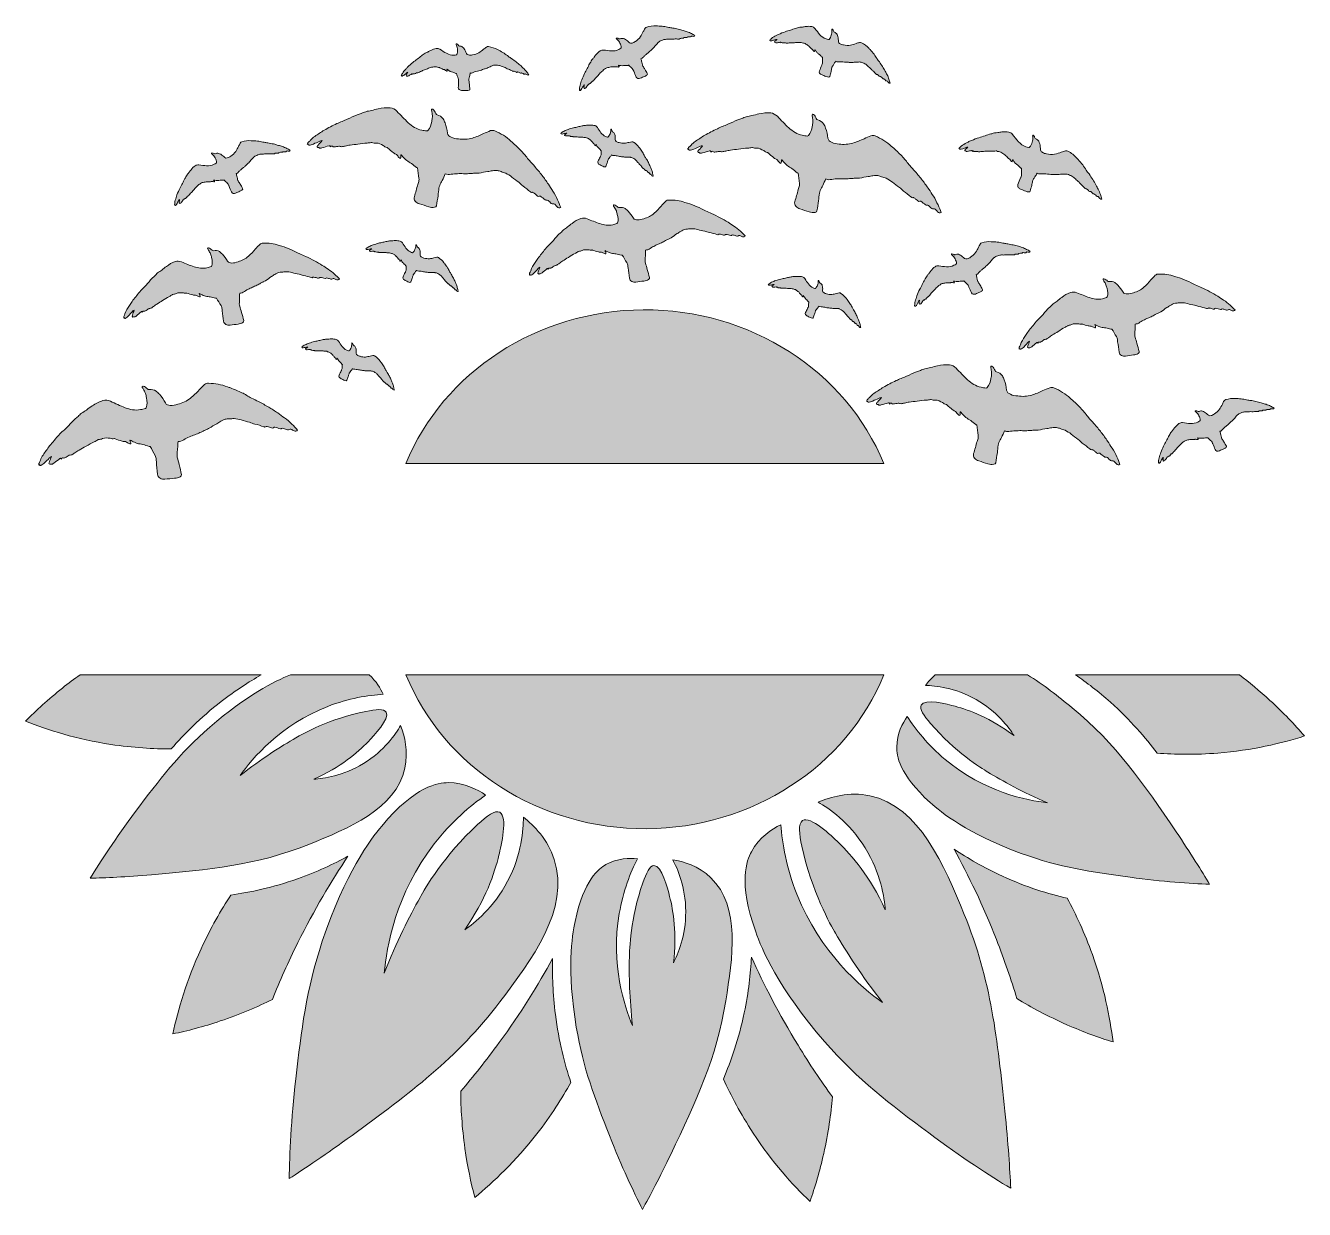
# Model space of a CAD drawing. Header units: inches. Extents: x 1281 to 1465, y 44 to 214.
import ezdxf

# ---------------------------------------------------------------- set-up
doc = ezdxf.new("R2010")
doc.units = ezdxf.units.IN
doc.header["$MEASUREMENT"] = 0
doc.layers.add('Layer 1', color=7, linetype='Continuous')

# ---------------------------------------------------------------- blocks, each defined once
blk = doc.blocks.new('block 3')
at = {"layer": 'Layer 1', "true_color": 0x965f44}
h = blk.add_hatch(color=25, dxfattribs=at)
h.dxf.hatch_style = 2
edge = h.paths.add_edge_path()
edge.add_spline(control_points=[(1370.27, 173.43), (1355.11, 173.34), (1341.48, 164.5), (1336.12, 151.28), (1359.04, 151.28), (1381.97, 151.28), (1404.9, 151.28), (1399.47, 164.65), (1385.6, 173.52), (1370.27, 173.43)], knot_values=[0, 0, 0, 0, 1, 1, 1, 2, 2, 2, 3, 3, 3, 3], degree=3, periodic=1)
h = blk.add_hatch(color=25, dxfattribs=at)
h.dxf.hatch_style = 2
edge = h.paths.add_edge_path()
edge.add_spline(control_points=[(1370.74, 98.72), (1385.9, 98.81), (1399.53, 107.65), (1404.9, 120.87), (1381.97, 120.87), (1359.04, 120.87), (1336.12, 120.87), (1341.54, 107.5), (1355.41, 98.63), (1370.74, 98.72)], knot_values=[0, 0, 0, 0, 1, 1, 1, 2, 2, 2, 3, 3, 3, 3], degree=3, periodic=1)
at = {"layer": 'Layer 1', "lineweight": 0}
for points in [[(1370.27, 173.43), (1355.11, 173.34), (1341.48, 164.5), (1336.12, 151.28), (1359.04, 151.28), (1381.97, 151.28), (1404.9, 151.28), (1399.47, 164.65), (1385.6, 173.52), (1370.27, 173.43)], [(1370.74, 98.72), (1385.9, 98.81), (1399.53, 107.65), (1404.9, 120.87), (1381.97, 120.87), (1359.04, 120.87), (1336.12, 120.87), (1341.54, 107.5), (1355.41, 98.63), (1370.74, 98.72)]]:
    blk.add_open_spline(points, degree=3, knots=[0, 0, 0, 0, 1, 1, 1, 2, 2, 2, 3, 3, 3, 3], dxfattribs=at)
blk = doc.blocks.new('block 4')
at = {"layer": 'Layer 1', "true_color": 0x965f44}
h = blk.add_hatch(color=25, dxfattribs=at)
h.dxf.hatch_style = 2
edge = h.paths.add_edge_path()
edge.add_spline(control_points=[(1361.15, 205.05), (1361.17, 205), (1361.2, 204.96), (1361.24, 205), (1361.31, 205.09), (1361.41, 205.18), (1361.45, 205.28), (1361.49, 205.43), (1361.6, 205.53), (1361.65, 205.68), (1361.67, 205.75), (1361.73, 205.8), (1361.77, 205.86), (1361.76, 205.73), (1361.75, 205.58), (1361.74, 205.43), (1361.74, 205.36), (1361.73, 205.29), (1361.83, 205.28), (1361.85, 205.3), (1361.87, 205.32), (1361.89, 205.32), (1361.98, 205.32), (1362.03, 205.38), (1362.07, 205.45), (1362.17, 205.6), (1362.27, 205.74), (1362.37, 205.89), (1362.39, 205.9), (1362.4, 205.91), (1362.41, 205.92), (1362.44, 205.91), (1362.46, 205.9), (1362.49, 205.88), (1362.48, 205.99), (1362.55, 206.01), (1362.63, 206.01), (1362.66, 206.01), (1362.68, 206.03), (1362.7, 206.05), (1362.78, 206.14), (1362.86, 206.22), (1362.93, 206.3), (1362.95, 206.32), (1362.98, 206.33), (1363, 206.35), (1363.04, 206.37), (1363.08, 206.38), (1363.1, 206.41), (1363.16, 206.47), (1363.21, 206.53), (1363.26, 206.6), (1363.34, 206.69), (1363.41, 206.78), (1363.49, 206.86), (1363.61, 207), (1363.75, 207.13), (1363.88, 207.28), (1364.02, 207.44), (1364.16, 207.61), (1364.33, 207.75), (1364.41, 207.81), (1364.46, 207.89), (1364.53, 207.96), (1364.54, 207.97), (1364.55, 207.99), (1364.57, 208), (1364.67, 208.02), (1364.75, 208.07), (1364.83, 208.15), (1364.96, 208.27), (1365.14, 208.29), (1365.31, 208.33), (1365.41, 208.36), (1365.52, 208.31), (1365.6, 208.39), (1365.62, 208.4), (1365.64, 208.4), (1365.66, 208.4), (1365.84, 208.4), (1366.01, 208.39), (1366.19, 208.39), (1366.23, 208.39), (1366.27, 208.4), (1366.32, 208.41), (1366.35, 208.42), (1366.39, 208.44), (1366.42, 208.43), (1366.52, 208.42), (1366.61, 208.39), (1366.71, 208.38), (1366.74, 208.38), (1366.79, 208.4), (1366.83, 208.4), (1366.81, 208.44), (1366.8, 208.48), (1366.78, 208.52), (1366.75, 208.55), (1366.72, 208.58), (1366.69, 208.62), (1366.69, 208.62), (1366.7, 208.63), (1366.7, 208.64), (1366.75, 208.63), (1366.8, 208.61), (1366.85, 208.61), (1366.98, 208.59), (1367.12, 208.57), (1367.25, 208.57), (1367.38, 208.57), (1367.51, 208.6), (1367.65, 208.61), (1367.8, 208.62), (1367.95, 208.61), (1368.11, 208.62), (1368.13, 208.62), (1368.16, 208.64), (1368.18, 208.65), (1368.35, 208.48), (1368.53, 208.31), (1368.7, 208.15), (1368.78, 208.08), (1368.83, 207.99), (1368.86, 207.9), (1368.88, 207.85), (1368.9, 207.8), (1368.91, 207.76), (1369.03, 207.49), (1369.14, 207.21), (1369.26, 206.94), (1369.31, 206.83), (1369.38, 206.75), (1369.51, 206.73), (1369.63, 206.71), (1369.74, 206.72), (1369.85, 206.77), (1370.06, 206.86), (1370.27, 206.94), (1370.48, 207.03), (1370.61, 207.09), (1370.74, 207.15), (1370.83, 207.26), (1370.88, 207.32), (1370.9, 207.37), (1370.86, 207.43), (1370.75, 207.64), (1370.63, 207.85), (1370.51, 208.05), (1370.42, 208.21), (1370.32, 208.36), (1370.23, 208.51), (1370.2, 208.56), (1370.16, 208.62), (1370.15, 208.68), (1370.12, 208.81), (1370.1, 208.95), (1370.07, 209.08), (1370.03, 209.24), (1369.99, 209.41), (1369.95, 209.57), (1370, 209.6), (1370.08, 209.61), (1370.13, 209.65), (1370.25, 209.75), (1370.34, 209.87), (1370.45, 209.98), (1370.56, 210.08), (1370.66, 210.18), (1370.77, 210.27), (1370.88, 210.35), (1370.99, 210.43), (1371.09, 210.52), (1371.18, 210.6), (1371.27, 210.69), (1371.37, 210.77), (1371.43, 210.84), (1371.5, 210.9), (1371.57, 210.97), (1371.63, 211.02), (1371.69, 211.08), (1371.76, 211.13), (1371.91, 211.28), (1372.01, 211.46), (1372.16, 211.6), (1372.25, 211.68), (1372.31, 211.77), (1372.39, 211.86), (1372.44, 211.91), (1372.49, 211.96), (1372.55, 212.01), (1372.58, 212.04), (1372.62, 212.06), (1372.65, 212.09), (1372.73, 212.13), (1372.81, 212.17), (1372.9, 212.2), (1373.01, 212.24), (1373.12, 212.3), (1373.22, 212.32), (1373.39, 212.35), (1373.56, 212.39), (1373.73, 212.38), (1373.93, 212.37), (1374.14, 212.4), (1374.34, 212.41), (1374.47, 212.41), (1374.6, 212.38), (1374.72, 212.4), (1374.95, 212.43), (1375.17, 212.41), (1375.39, 212.41), (1375.44, 212.41), (1375.51, 212.39), (1375.53, 212.48), (1375.53, 212.49), (1375.57, 212.5), (1375.59, 212.5), (1375.66, 212.5), (1375.72, 212.51), (1375.79, 212.51), (1375.84, 212.51), (1375.89, 212.52), (1375.93, 212.51), (1376, 212.48), (1376.03, 212.51), (1376.07, 212.57), (1376.08, 212.59), (1376.11, 212.62), (1376.13, 212.62), (1376.26, 212.63), (1376.4, 212.63), (1376.54, 212.64), (1376.57, 212.64), (1376.61, 212.65), (1376.62, 212.68), (1376.65, 212.73), (1376.69, 212.73), (1376.74, 212.73), (1376.83, 212.72), (1376.93, 212.72), (1377.03, 212.71), (1377.08, 212.71), (1377.12, 212.72), (1377.16, 212.77), (1377.18, 212.8), (1377.22, 212.82), (1377.26, 212.82), (1377.34, 212.82), (1377.42, 212.8), (1377.5, 212.79), (1377.6, 212.78), (1377.69, 212.83), (1377.72, 212.92), (1377.56, 213.01), (1377.39, 213.11), (1377.22, 213.19), (1377.01, 213.29), (1376.81, 213.4), (1376.59, 213.46), (1376.4, 213.51), (1376.22, 213.58), (1376.03, 213.64), (1375.79, 213.71), (1375.55, 213.78), (1375.3, 213.83), (1375.04, 213.89), (1374.77, 213.94), (1374.51, 213.99), (1374.33, 214.02), (1374.14, 214.04), (1373.96, 214.07), (1373.71, 214.12), (1373.45, 214.19), (1373.2, 214.22), (1372.92, 214.26), (1372.63, 214.28), (1372.34, 214.3), (1372.27, 214.31), (1372.19, 214.29), (1372.12, 214.3), (1371.66, 214.35), (1371.21, 214.26), (1370.77, 214.14), (1370.67, 214.11), (1370.58, 214.06), (1370.53, 213.96), (1370.44, 213.8), (1370.35, 213.65), (1370.28, 213.49), (1370.16, 213.23), (1370.02, 212.98), (1369.87, 212.75), (1369.68, 212.46), (1369.43, 212.25), (1369.14, 212.07), (1368.99, 211.97), (1368.84, 211.87), (1368.66, 211.83), (1368.53, 211.8), (1368.39, 211.79), (1368.28, 211.88), (1368.1, 212.05), (1367.92, 212.22), (1367.71, 212.34), (1367.61, 212.4), (1367.51, 212.46), (1367.41, 212.49), (1367.25, 212.53), (1367.08, 212.5), (1366.93, 212.43), (1366.87, 212.41), (1366.83, 212.42), (1366.78, 212.44), (1366.68, 212.49), (1366.57, 212.56), (1366.45, 212.54), (1366.43, 212.54), (1366.39, 212.52), (1366.39, 212.5), (1366.38, 212.48), (1366.4, 212.45), (1366.41, 212.43), (1366.44, 212.4), (1366.47, 212.38), (1366.5, 212.35), (1366.59, 212.27), (1366.68, 212.19), (1366.75, 212.1), (1366.81, 212.02), (1366.86, 211.92), (1366.91, 211.82), (1367.03, 211.62), (1367.12, 211.4), (1367.1, 211.16), (1367.1, 211.13), (1367.08, 211.09), (1367.06, 211.08), (1366.96, 211.02), (1366.86, 210.95), (1366.75, 210.9), (1366.42, 210.73), (1366.06, 210.68), (1365.69, 210.7), (1365.31, 210.72), (1364.94, 210.78), (1364.56, 210.82), (1364.38, 210.83), (1364.21, 210.8), (1364.05, 210.7), (1363.8, 210.55), (1363.62, 210.33), (1363.44, 210.11), (1363.33, 209.99), (1363.24, 209.85), (1363.14, 209.72), (1363.06, 209.61), (1362.96, 209.51), (1362.88, 209.4), (1362.81, 209.3), (1362.77, 209.2), (1362.71, 209.1), (1362.66, 209.01), (1362.59, 208.93), (1362.55, 208.84), (1362.43, 208.62), (1362.32, 208.38), (1362.2, 208.16), (1362.08, 207.92), (1361.94, 207.69), (1361.82, 207.45), (1361.68, 207.14), (1361.55, 206.83), (1361.42, 206.52), (1361.37, 206.39), (1361.34, 206.26), (1361.3, 206.13), (1361.21, 205.88), (1361.12, 205.63), (1361.11, 205.36), (1361.11, 205.29), (1361.09, 205.21), (1361.08, 205.14), (1361.08, 205.12), (1361.08, 205.11), (1361.08, 205.1), (1361.09, 205.07), (1361.1, 205.03), (1361.11, 204.98), (1361.12, 205.01), (1361.14, 205.02), (1361.15, 205.05)], knot_values=[0, 0, 0, 0, 1, 1, 1, 2, 2, 2, 3, 3, 3, 4, 4, 4, 5, 5, 5, 6, 6, 6, 7, 7, 7, 8, 8, 8, 9, 9, 9, 10, 10, 10, 11, 11, 11, 12, 12, 12, 13, 13, 13, 14, 14, 14, 15, 15, 15, 16, 16, 16, 17, 17, 17, 18, 18, 18, 19, 19, 19, 20, 20, 20, 21, 21, 21, 22, 22, 22, 23, 23, 23, 24, 24, 24, 25, 25, 25, 26, 26, 26, 27, 27, 27, 28, 28, 28, 29, 29, 29, 30, 30, 30, 31, 31, 31, 32, 32, 32, 33, 33, 33, 34, 34, 34, 35, 35, 35, 36, 36, 36, 37, 37, 37, 38, 38, 38, 39, 39, 39, 40, 40, 40, 41, 41, 41, 42, 42, 42, 43, 43, 43, 44, 44, 44, 45, 45, 45, 46, 46, 46, 47, 47, 47, 48, 48, 48, 49, 49, 49, 50, 50, 50, 51, 51, 51, 52, 52, 52, 53, 53, 53, 54, 54, 54, 55, 55, 55, 56, 56, 56, 57, 57, 57, 58, 58, 58, 59, 59, 59, 60, 60, 60, 61, 61, 61, 62, 62, 62, 63, 63, 63, 64, 64, 64, 65, 65, 65, 66, 66, 66, 67, 67, 67, 68, 68, 68, 69, 69, 69, 70, 70, 70, 71, 71, 71, 72, 72, 72, 73, 73, 73, 74, 74, 74, 75, 75, 75, 76, 76, 76, 77, 77, 77, 78, 78, 78, 79, 79, 79, 80, 80, 80, 81, 81, 81, 82, 82, 82, 83, 83, 83, 84, 84, 84, 85, 85, 85, 86, 86, 86, 87, 87, 87, 88, 88, 88, 89, 89, 89, 90, 90, 90, 91, 91, 91, 92, 92, 92, 93, 93, 93, 94, 94, 94, 95, 95, 95, 96, 96, 96, 97, 97, 97, 98, 98, 98, 99, 99, 99, 100, 100, 100, 101, 101, 101, 102, 102, 102, 103, 103, 103, 104, 104, 104, 105, 105, 105, 106, 106, 106, 107, 107, 107, 108, 108, 108, 109, 109, 109, 110, 110, 110, 111, 111, 111, 112, 112, 112, 113, 113, 113, 114, 114, 114, 115, 115, 115, 116, 116, 116, 117, 117, 117, 118, 118, 118, 119, 119, 119, 120, 120, 120, 121, 121, 121, 122, 122, 122, 123, 123, 123, 124, 124, 124, 125, 125, 125, 126, 126, 126, 127, 127, 127, 128, 128, 128, 129, 129, 129, 130, 130, 130, 130], degree=3, periodic=1)
at = {"layer": 'Layer 1', "true_color": 0xfddb47}
h = blk.add_hatch(color=41, dxfattribs=at)
h.dxf.hatch_style = 2
edge = h.paths.add_edge_path()
edge.add_spline(control_points=[(1388.58, 212.14), (1388.7, 212.14), (1388.83, 212.13), (1388.93, 212.19), (1389.06, 212.26), (1389.21, 212.25), (1389.34, 212.32), (1389.4, 212.36), (1389.49, 212.35), (1389.55, 212.36), (1389.46, 212.28), (1389.35, 212.18), (1389.24, 212.08), (1389.18, 212.03), (1389.13, 211.98), (1389.2, 211.92), (1389.22, 211.91), (1389.25, 211.91), (1389.27, 211.9), (1389.33, 211.83), (1389.41, 211.84), (1389.49, 211.86), (1389.66, 211.89), (1389.83, 211.92), (1390, 211.96), (1390.02, 211.96), (1390.04, 211.96), (1390.06, 211.95), (1390.07, 211.93), (1390.07, 211.91), (1390.08, 211.87), (1390.16, 211.95), (1390.21, 211.92), (1390.27, 211.86), (1390.29, 211.84), (1390.33, 211.84), (1390.35, 211.84), (1390.47, 211.85), (1390.58, 211.85), (1390.69, 211.86), (1390.72, 211.86), (1390.74, 211.85), (1390.77, 211.84), (1390.81, 211.83), (1390.85, 211.81), (1390.89, 211.81), (1390.97, 211.81), (1391.05, 211.82), (1391.13, 211.83), (1391.25, 211.84), (1391.36, 211.86), (1391.47, 211.86), (1391.66, 211.87), (1391.85, 211.87), (1392.04, 211.88), (1392.26, 211.9), (1392.47, 211.92), (1392.69, 211.89), (1392.78, 211.88), (1392.88, 211.9), (1392.97, 211.9), (1392.99, 211.9), (1393.02, 211.91), (1393.03, 211.9), (1393.12, 211.85), (1393.21, 211.83), (1393.32, 211.83), (1393.5, 211.82), (1393.64, 211.7), (1393.8, 211.61), (1393.88, 211.56), (1393.93, 211.45), (1394.04, 211.45), (1394.06, 211.45), (1394.07, 211.43), (1394.09, 211.41), (1394.21, 211.29), (1394.33, 211.16), (1394.46, 211.03), (1394.49, 211), (1394.53, 210.98), (1394.56, 210.96), (1394.59, 210.94), (1394.64, 210.92), (1394.66, 210.9), (1394.72, 210.82), (1394.76, 210.74), (1394.82, 210.66), (1394.84, 210.63), (1394.89, 210.61), (1394.92, 210.59), (1394.94, 210.63), (1394.96, 210.67), (1394.96, 210.7), (1394.97, 210.75), (1394.97, 210.79), (1394.97, 210.84), (1394.98, 210.84), (1394.99, 210.84), (1395, 210.85), (1395.02, 210.8), (1395.05, 210.76), (1395.08, 210.72), (1395.17, 210.61), (1395.24, 210.5), (1395.34, 210.41), (1395.44, 210.31), (1395.55, 210.24), (1395.65, 210.16), (1395.77, 210.05), (1395.87, 209.94), (1395.98, 209.83), (1396, 209.82), (1396.03, 209.81), (1396.06, 209.81), (1396.06, 209.56), (1396.07, 209.32), (1396.08, 209.07), (1396.09, 208.97), (1396.07, 208.88), (1396.02, 208.78), (1396, 208.74), (1395.98, 208.69), (1395.96, 208.65), (1395.86, 208.37), (1395.75, 208.1), (1395.64, 207.82), (1395.6, 207.7), (1395.6, 207.59), (1395.67, 207.49), (1395.74, 207.39), (1395.84, 207.32), (1395.95, 207.28), (1396.16, 207.19), (1396.37, 207.1), (1396.58, 207.02), (1396.71, 206.96), (1396.84, 206.92), (1396.99, 206.93), (1397.06, 206.94), (1397.11, 206.96), (1397.13, 207.03), (1397.19, 207.26), (1397.25, 207.49), (1397.31, 207.72), (1397.35, 207.9), (1397.38, 208.07), (1397.42, 208.25), (1397.43, 208.31), (1397.45, 208.38), (1397.49, 208.43), (1397.55, 208.55), (1397.63, 208.65), (1397.7, 208.77), (1397.79, 208.91), (1397.87, 209.06), (1397.96, 209.21), (1398.01, 209.19), (1398.08, 209.14), (1398.14, 209.13), (1398.29, 209.12), (1398.45, 209.14), (1398.6, 209.14), (1398.74, 209.14), (1398.88, 209.13), (1399.03, 209.12), (1399.16, 209.1), (1399.29, 209.08), (1399.42, 209.07), (1399.55, 209.06), (1399.67, 209.06), (1399.8, 209.06), (1399.89, 209.05), (1399.98, 209.05), (1400.08, 209.05), (1400.16, 209.05), (1400.24, 209.04), (1400.33, 209.04), (1400.53, 209.03), (1400.74, 209.09), (1400.94, 209.08), (1401.05, 209.08), (1401.17, 209.1), (1401.28, 209.1), (1401.35, 209.11), (1401.42, 209.1), (1401.5, 209.1), (1401.54, 209.09), (1401.58, 209.09), (1401.63, 209.08), (1401.71, 209.06), (1401.8, 209.02), (1401.88, 208.98), (1401.98, 208.93), (1402.1, 208.9), (1402.19, 208.84), (1402.33, 208.74), (1402.48, 208.66), (1402.6, 208.52), (1402.74, 208.37), (1402.9, 208.25), (1403.05, 208.11), (1403.15, 208.02), (1403.22, 207.91), (1403.32, 207.83), (1403.5, 207.69), (1403.64, 207.52), (1403.8, 207.37), (1403.84, 207.33), (1403.88, 207.27), (1403.95, 207.32), (1403.96, 207.32), (1403.99, 207.3), (1404.01, 207.28), (1404.06, 207.24), (1404.11, 207.2), (1404.15, 207.15), (1404.19, 207.12), (1404.23, 207.09), (1404.25, 207.05), (1404.29, 206.98), (1404.33, 206.98), (1404.4, 207), (1404.42, 207.01), (1404.46, 207.01), (1404.47, 206.99), (1404.58, 206.9), (1404.67, 206.8), (1404.78, 206.71), (1404.8, 206.69), (1404.84, 206.67), (1404.86, 206.68), (1404.92, 206.7), (1404.95, 206.67), (1404.98, 206.64), (1405.05, 206.56), (1405.11, 206.49), (1405.18, 206.41), (1405.22, 206.38), (1405.25, 206.36), (1405.31, 206.37), (1405.35, 206.38), (1405.4, 206.36), (1405.42, 206.33), (1405.48, 206.27), (1405.52, 206.2), (1405.57, 206.14), (1405.63, 206.06), (1405.73, 206.03), (1405.82, 206.07), (1405.76, 206.25), (1405.71, 206.44), (1405.65, 206.62), (1405.57, 206.84), (1405.5, 207.06), (1405.38, 207.26), (1405.28, 207.43), (1405.2, 207.61), (1405.11, 207.78), (1404.99, 208.01), (1404.86, 208.23), (1404.72, 208.44), (1404.58, 208.67), (1404.42, 208.89), (1404.27, 209.11), (1404.16, 209.27), (1404.04, 209.41), (1403.93, 209.57), (1403.79, 209.78), (1403.65, 210), (1403.5, 210.21), (1403.32, 210.44), (1403.13, 210.66), (1402.94, 210.88), (1402.89, 210.94), (1402.83, 210.98), (1402.78, 211.04), (1402.48, 211.4), (1402.11, 211.66), (1401.7, 211.88), (1401.61, 211.93), (1401.51, 211.95), (1401.41, 211.92), (1401.24, 211.87), (1401.07, 211.82), (1400.91, 211.76), (1400.64, 211.66), (1400.37, 211.59), (1400.1, 211.53), (1399.77, 211.46), (1399.44, 211.49), (1399.12, 211.56), (1398.94, 211.6), (1398.76, 211.63), (1398.6, 211.73), (1398.49, 211.8), (1398.38, 211.89), (1398.37, 212.04), (1398.36, 212.29), (1398.35, 212.53), (1398.28, 212.77), (1398.25, 212.88), (1398.22, 212.99), (1398.17, 213.08), (1398.08, 213.23), (1397.94, 213.33), (1397.79, 213.39), (1397.73, 213.41), (1397.71, 213.45), (1397.69, 213.5), (1397.65, 213.61), (1397.62, 213.73), (1397.52, 213.81), (1397.5, 213.82), (1397.47, 213.83), (1397.45, 213.82), (1397.43, 213.81), (1397.42, 213.78), (1397.42, 213.76), (1397.42, 213.72), (1397.43, 213.67), (1397.43, 213.63), (1397.43, 213.52), (1397.44, 213.4), (1397.43, 213.28), (1397.42, 213.18), (1397.38, 213.07), (1397.35, 212.97), (1397.29, 212.74), (1397.21, 212.52), (1397.03, 212.36), (1397.01, 212.34), (1396.97, 212.32), (1396.95, 212.33), (1396.83, 212.36), (1396.71, 212.38), (1396.6, 212.42), (1396.24, 212.54), (1395.95, 212.76), (1395.7, 213.03), (1395.45, 213.32), (1395.22, 213.62), (1394.98, 213.92), (1394.86, 214.06), (1394.72, 214.16), (1394.53, 214.2), (1394.25, 214.26), (1393.97, 214.24), (1393.69, 214.21), (1393.53, 214.2), (1393.37, 214.16), (1393.21, 214.14), (1393.07, 214.12), (1392.93, 214.12), (1392.8, 214.1), (1392.69, 214.08), (1392.58, 214.04), (1392.47, 214.01), (1392.37, 213.98), (1392.27, 213.97), (1392.18, 213.94), (1391.94, 213.86), (1391.7, 213.77), (1391.46, 213.69), (1391.2, 213.61), (1390.94, 213.55), (1390.69, 213.46), (1390.38, 213.35), (1390.07, 213.21), (1389.76, 213.08), (1389.64, 213.03), (1389.53, 212.96), (1389.41, 212.9), (1389.17, 212.78), (1388.93, 212.67), (1388.74, 212.48), (1388.69, 212.43), (1388.62, 212.39), (1388.56, 212.34), (1388.55, 212.33), (1388.55, 212.33), (1388.54, 212.32), (1388.52, 212.29), (1388.5, 212.25), (1388.48, 212.21), (1388.5, 212.22), (1388.53, 212.22), (1388.55, 212.22), (1388.54, 212.18), (1388.52, 212.13), (1388.58, 212.14)], knot_values=[0, 0, 0, 0, 1, 1, 1, 2, 2, 2, 3, 3, 3, 4, 4, 4, 5, 5, 5, 6, 6, 6, 7, 7, 7, 8, 8, 8, 9, 9, 9, 10, 10, 10, 11, 11, 11, 12, 12, 12, 13, 13, 13, 14, 14, 14, 15, 15, 15, 16, 16, 16, 17, 17, 17, 18, 18, 18, 19, 19, 19, 20, 20, 20, 21, 21, 21, 22, 22, 22, 23, 23, 23, 24, 24, 24, 25, 25, 25, 26, 26, 26, 27, 27, 27, 28, 28, 28, 29, 29, 29, 30, 30, 30, 31, 31, 31, 32, 32, 32, 33, 33, 33, 34, 34, 34, 35, 35, 35, 36, 36, 36, 37, 37, 37, 38, 38, 38, 39, 39, 39, 40, 40, 40, 41, 41, 41, 42, 42, 42, 43, 43, 43, 44, 44, 44, 45, 45, 45, 46, 46, 46, 47, 47, 47, 48, 48, 48, 49, 49, 49, 50, 50, 50, 51, 51, 51, 52, 52, 52, 53, 53, 53, 54, 54, 54, 55, 55, 55, 56, 56, 56, 57, 57, 57, 58, 58, 58, 59, 59, 59, 60, 60, 60, 61, 61, 61, 62, 62, 62, 63, 63, 63, 64, 64, 64, 65, 65, 65, 66, 66, 66, 67, 67, 67, 68, 68, 68, 69, 69, 69, 70, 70, 70, 71, 71, 71, 72, 72, 72, 73, 73, 73, 74, 74, 74, 75, 75, 75, 76, 76, 76, 77, 77, 77, 78, 78, 78, 79, 79, 79, 80, 80, 80, 81, 81, 81, 82, 82, 82, 83, 83, 83, 84, 84, 84, 85, 85, 85, 86, 86, 86, 87, 87, 87, 88, 88, 88, 89, 89, 89, 90, 90, 90, 91, 91, 91, 92, 92, 92, 93, 93, 93, 94, 94, 94, 95, 95, 95, 96, 96, 96, 97, 97, 97, 98, 98, 98, 99, 99, 99, 100, 100, 100, 101, 101, 101, 102, 102, 102, 103, 103, 103, 104, 104, 104, 105, 105, 105, 106, 106, 106, 107, 107, 107, 108, 108, 108, 109, 109, 109, 110, 110, 110, 111, 111, 111, 112, 112, 112, 113, 113, 113, 114, 114, 114, 115, 115, 115, 116, 116, 116, 117, 117, 117, 118, 118, 118, 119, 119, 119, 120, 120, 120, 121, 121, 121, 122, 122, 122, 123, 123, 123, 124, 124, 124, 125, 125, 125, 126, 126, 126, 127, 127, 127, 128, 128, 128, 129, 129, 129, 130, 130, 130, 130], degree=3, periodic=1)
h = blk.add_hatch(color=41, dxfattribs=at)
h.dxf.hatch_style = 2
edge = h.paths.add_edge_path()
edge.add_spline(control_points=[(1335.56, 207.07), (1335.67, 207.12), (1335.8, 207.15), (1335.87, 207.23), (1335.97, 207.35), (1336.11, 207.39), (1336.21, 207.51), (1336.26, 207.56), (1336.34, 207.58), (1336.4, 207.62), (1336.34, 207.5), (1336.27, 207.37), (1336.2, 207.24), (1336.16, 207.18), (1336.13, 207.12), (1336.21, 207.07), (1336.24, 207.08), (1336.27, 207.09), (1336.28, 207.08), (1336.37, 207.04), (1336.44, 207.08), (1336.51, 207.12), (1336.66, 207.21), (1336.81, 207.3), (1336.96, 207.39), (1336.98, 207.4), (1337, 207.4), (1337.01, 207.4), (1337.03, 207.38), (1337.04, 207.36), (1337.06, 207.33), (1337.11, 207.44), (1337.17, 207.43), (1337.25, 207.39), (1337.27, 207.38), (1337.3, 207.39), (1337.33, 207.4), (1337.43, 207.44), (1337.54, 207.49), (1337.64, 207.53), (1337.66, 207.54), (1337.69, 207.54), (1337.72, 207.54), (1337.76, 207.54), (1337.8, 207.54), (1337.84, 207.55), (1337.92, 207.58), (1337.99, 207.62), (1338.06, 207.65), (1338.17, 207.7), (1338.27, 207.76), (1338.38, 207.8), (1338.55, 207.88), (1338.73, 207.94), (1338.9, 208.01), (1339.1, 208.1), (1339.3, 208.19), (1339.51, 208.24), (1339.6, 208.27), (1339.69, 208.31), (1339.78, 208.35), (1339.79, 208.36), (1339.81, 208.37), (1339.83, 208.37), (1339.93, 208.35), (1340.02, 208.36), (1340.13, 208.4), (1340.29, 208.46), (1340.47, 208.39), (1340.64, 208.36), (1340.74, 208.34), (1340.82, 208.26), (1340.93, 208.29), (1340.95, 208.3), (1340.97, 208.28), (1340.99, 208.27), (1341.14, 208.2), (1341.3, 208.12), (1341.46, 208.04), (1341.5, 208.02), (1341.54, 208.02), (1341.59, 208.01), (1341.62, 208), (1341.66, 208), (1341.69, 207.98), (1341.77, 207.93), (1341.85, 207.86), (1341.93, 207.81), (1341.96, 207.79), (1342, 207.79), (1342.04, 207.78), (1342.05, 207.82), (1342.05, 207.87), (1342.05, 207.9), (1342.04, 207.95), (1342.02, 207.99), (1342.01, 208.03), (1342.02, 208.04), (1342.02, 208.04), (1342.03, 208.05), (1342.07, 208.02), (1342.11, 207.99), (1342.15, 207.96), (1342.27, 207.89), (1342.38, 207.81), (1342.5, 207.75), (1342.62, 207.7), (1342.75, 207.67), (1342.88, 207.62), (1343.02, 207.57), (1343.16, 207.5), (1343.3, 207.43), (1343.32, 207.42), (1343.35, 207.43), (1343.38, 207.43), (1343.46, 207.21), (1343.55, 206.98), (1343.64, 206.75), (1343.68, 206.66), (1343.69, 206.56), (1343.68, 206.46), (1343.68, 206.41), (1343.68, 206.36), (1343.67, 206.31), (1343.66, 206.01), (1343.66, 205.72), (1343.65, 205.42), (1343.64, 205.3), (1343.68, 205.19), (1343.79, 205.12), (1343.89, 205.05), (1344, 205.02), (1344.12, 205.02), (1344.34, 205.01), (1344.57, 204.99), (1344.8, 204.98), (1344.94, 204.98), (1345.08, 204.98), (1345.21, 205.05), (1345.28, 205.08), (1345.31, 205.12), (1345.31, 205.19), (1345.29, 205.43), (1345.27, 205.66), (1345.25, 205.9), (1345.23, 206.08), (1345.2, 206.26), (1345.18, 206.43), (1345.17, 206.5), (1345.17, 206.56), (1345.18, 206.63), (1345.2, 206.76), (1345.24, 206.89), (1345.27, 207.02), (1345.3, 207.19), (1345.33, 207.36), (1345.36, 207.52), (1345.42, 207.52), (1345.5, 207.49), (1345.56, 207.51), (1345.71, 207.56), (1345.85, 207.62), (1345.99, 207.68), (1346.13, 207.72), (1346.26, 207.76), (1346.4, 207.8), (1346.53, 207.83), (1346.66, 207.86), (1346.79, 207.89), (1346.91, 207.92), (1347.03, 207.97), (1347.15, 208.01), (1347.24, 208.04), (1347.32, 208.07), (1347.41, 208.1), (1347.49, 208.12), (1347.57, 208.14), (1347.65, 208.17), (1347.85, 208.23), (1348.02, 208.36), (1348.22, 208.42), (1348.32, 208.45), (1348.42, 208.52), (1348.52, 208.56), (1348.59, 208.59), (1348.66, 208.61), (1348.73, 208.63), (1348.77, 208.64), (1348.82, 208.65), (1348.86, 208.66), (1348.95, 208.67), (1349.04, 208.66), (1349.13, 208.65), (1349.25, 208.64), (1349.37, 208.65), (1349.48, 208.62), (1349.64, 208.58), (1349.81, 208.55), (1349.96, 208.47), (1350.14, 208.37), (1350.34, 208.31), (1350.53, 208.23), (1350.64, 208.18), (1350.75, 208.09), (1350.87, 208.06), (1351.08, 207.99), (1351.28, 207.87), (1351.48, 207.79), (1351.53, 207.76), (1351.58, 207.72), (1351.63, 207.79), (1351.64, 207.8), (1351.68, 207.79), (1351.7, 207.78), (1351.76, 207.76), (1351.82, 207.73), (1351.88, 207.7), (1351.93, 207.69), (1351.98, 207.67), (1352.01, 207.64), (1352.07, 207.59), (1352.11, 207.61), (1352.16, 207.65), (1352.18, 207.66), (1352.22, 207.67), (1352.24, 207.67), (1352.36, 207.61), (1352.49, 207.56), (1352.62, 207.5), (1352.64, 207.49), (1352.68, 207.49), (1352.7, 207.51), (1352.75, 207.54), (1352.79, 207.53), (1352.83, 207.5), (1352.92, 207.46), (1353.01, 207.41), (1353.1, 207.36), (1353.14, 207.34), (1353.18, 207.33), (1353.23, 207.37), (1353.26, 207.38), (1353.32, 207.38), (1353.35, 207.37), (1353.42, 207.33), (1353.49, 207.28), (1353.56, 207.24), (1353.64, 207.19), (1353.74, 207.19), (1353.81, 207.26), (1353.7, 207.41), (1353.59, 207.57), (1353.47, 207.72), (1353.32, 207.89), (1353.18, 208.08), (1353, 208.23), (1352.85, 208.35), (1352.72, 208.5), (1352.57, 208.63), (1352.38, 208.79), (1352.19, 208.96), (1351.99, 209.11), (1351.78, 209.28), (1351.55, 209.44), (1351.33, 209.59), (1351.18, 209.7), (1351.02, 209.79), (1350.87, 209.9), (1350.66, 210.05), (1350.46, 210.22), (1350.24, 210.36), (1350, 210.52), (1349.74, 210.65), (1349.49, 210.8), (1349.43, 210.83), (1349.36, 210.85), (1349.29, 210.89), (1348.89, 211.13), (1348.45, 211.24), (1348, 211.31), (1347.9, 211.33), (1347.8, 211.32), (1347.71, 211.26), (1347.57, 211.15), (1347.42, 211.05), (1347.29, 210.93), (1347.07, 210.75), (1346.84, 210.58), (1346.6, 210.43), (1346.32, 210.26), (1346, 210.17), (1345.67, 210.13), (1345.49, 210.1), (1345.31, 210.07), (1345.13, 210.12), (1345, 210.15), (1344.87, 210.19), (1344.81, 210.32), (1344.72, 210.55), (1344.63, 210.79), (1344.48, 210.99), (1344.41, 211.07), (1344.35, 211.17), (1344.27, 211.24), (1344.14, 211.35), (1343.98, 211.39), (1343.81, 211.4), (1343.75, 211.4), (1343.72, 211.42), (1343.68, 211.47), (1343.6, 211.56), (1343.54, 211.66), (1343.42, 211.7), (1343.39, 211.71), (1343.36, 211.7), (1343.34, 211.69), (1343.33, 211.68), (1343.33, 211.64), (1343.34, 211.62), (1343.35, 211.58), (1343.37, 211.54), (1343.39, 211.5), (1343.43, 211.39), (1343.48, 211.29), (1343.5, 211.18), (1343.53, 211.07), (1343.53, 210.96), (1343.54, 210.85), (1343.56, 210.61), (1343.55, 210.38), (1343.44, 210.16), (1343.42, 210.14), (1343.39, 210.12), (1343.37, 210.11), (1343.25, 210.1), (1343.13, 210.08), (1343.01, 210.08), (1342.64, 210.07), (1342.29, 210.18), (1341.97, 210.35), (1341.63, 210.53), (1341.31, 210.74), (1340.99, 210.93), (1340.83, 211.03), (1340.66, 211.07), (1340.47, 211.05), (1340.19, 211.01), (1339.93, 210.89), (1339.68, 210.77), (1339.53, 210.7), (1339.39, 210.61), (1339.24, 210.54), (1339.12, 210.48), (1338.99, 210.43), (1338.87, 210.36), (1338.78, 210.3), (1338.69, 210.23), (1338.6, 210.16), (1338.52, 210.11), (1338.42, 210.06), (1338.34, 210), (1338.14, 209.84), (1337.95, 209.67), (1337.75, 209.52), (1337.54, 209.35), (1337.31, 209.21), (1337.11, 209.04), (1336.85, 208.82), (1336.6, 208.59), (1336.36, 208.36), (1336.26, 208.27), (1336.18, 208.17), (1336.09, 208.07), (1335.91, 207.87), (1335.72, 207.69), (1335.6, 207.44), (1335.56, 207.38), (1335.52, 207.32), (1335.47, 207.25), (1335.47, 207.24), (1335.47, 207.23), (1335.46, 207.22), (1335.45, 207.19), (1335.45, 207.15), (1335.44, 207.11), (1335.46, 207.12), (1335.48, 207.13), (1335.5, 207.14), (1335.51, 207.1), (1335.51, 207.04), (1335.56, 207.07)], knot_values=[0, 0, 0, 0, 1, 1, 1, 2, 2, 2, 3, 3, 3, 4, 4, 4, 5, 5, 5, 6, 6, 6, 7, 7, 7, 8, 8, 8, 9, 9, 9, 10, 10, 10, 11, 11, 11, 12, 12, 12, 13, 13, 13, 14, 14, 14, 15, 15, 15, 16, 16, 16, 17, 17, 17, 18, 18, 18, 19, 19, 19, 20, 20, 20, 21, 21, 21, 22, 22, 22, 23, 23, 23, 24, 24, 24, 25, 25, 25, 26, 26, 26, 27, 27, 27, 28, 28, 28, 29, 29, 29, 30, 30, 30, 31, 31, 31, 32, 32, 32, 33, 33, 33, 34, 34, 34, 35, 35, 35, 36, 36, 36, 37, 37, 37, 38, 38, 38, 39, 39, 39, 40, 40, 40, 41, 41, 41, 42, 42, 42, 43, 43, 43, 44, 44, 44, 45, 45, 45, 46, 46, 46, 47, 47, 47, 48, 48, 48, 49, 49, 49, 50, 50, 50, 51, 51, 51, 52, 52, 52, 53, 53, 53, 54, 54, 54, 55, 55, 55, 56, 56, 56, 57, 57, 57, 58, 58, 58, 59, 59, 59, 60, 60, 60, 61, 61, 61, 62, 62, 62, 63, 63, 63, 64, 64, 64, 65, 65, 65, 66, 66, 66, 67, 67, 67, 68, 68, 68, 69, 69, 69, 70, 70, 70, 71, 71, 71, 72, 72, 72, 73, 73, 73, 74, 74, 74, 75, 75, 75, 76, 76, 76, 77, 77, 77, 78, 78, 78, 79, 79, 79, 80, 80, 80, 81, 81, 81, 82, 82, 82, 83, 83, 83, 84, 84, 84, 85, 85, 85, 86, 86, 86, 87, 87, 87, 88, 88, 88, 89, 89, 89, 90, 90, 90, 91, 91, 91, 92, 92, 92, 93, 93, 93, 94, 94, 94, 95, 95, 95, 96, 96, 96, 97, 97, 97, 98, 98, 98, 99, 99, 99, 100, 100, 100, 101, 101, 101, 102, 102, 102, 103, 103, 103, 104, 104, 104, 105, 105, 105, 106, 106, 106, 107, 107, 107, 108, 108, 108, 109, 109, 109, 110, 110, 110, 111, 111, 111, 112, 112, 112, 113, 113, 113, 114, 114, 114, 115, 115, 115, 116, 116, 116, 117, 117, 117, 118, 118, 118, 119, 119, 119, 120, 120, 120, 121, 121, 121, 122, 122, 122, 123, 123, 123, 124, 124, 124, 125, 125, 125, 126, 126, 126, 127, 127, 127, 128, 128, 128, 129, 129, 129, 130, 130, 130, 130], degree=3, periodic=1)
at = {"layer": 'Layer 1', "true_color": 0xfcbc38}
h = blk.add_hatch(color=40, dxfattribs=at)
h.dxf.hatch_style = 2
edge = h.paths.add_edge_path()
edge.add_spline(control_points=[(1354.35, 190.34), (1354.36, 190.35), (1354.43, 190.31), (1354.47, 190.28), (1354.58, 190.2), (1354.69, 190.12), (1354.8, 190.04), (1354.87, 189.98), (1354.97, 189.93), (1355.01, 189.85), (1355.1, 189.72), (1355.19, 189.73), (1355.31, 189.78), (1355.36, 189.8), (1355.44, 189.81), (1355.48, 189.78), (1355.7, 189.62), (1355.92, 189.43), (1356.15, 189.27), (1356.19, 189.23), (1356.28, 189.21), (1356.32, 189.22), (1356.44, 189.27), (1356.5, 189.22), (1356.58, 189.15), (1356.73, 189.02), (1356.88, 188.88), (1357.03, 188.74), (1357.11, 188.67), (1357.19, 188.64), (1357.3, 188.68), (1357.37, 188.7), (1357.48, 188.67), (1357.53, 188.63), (1357.66, 188.52), (1357.76, 188.38), (1357.88, 188.26), (1358.02, 188.12), (1358.22, 188.08), (1358.39, 188.17), (1358.24, 188.53), (1358.11, 188.9), (1357.94, 189.25), (1357.74, 189.68), (1357.56, 190.12), (1357.27, 190.51), (1357.04, 190.83), (1356.85, 191.19), (1356.62, 191.52), (1356.32, 191.94), (1356.02, 192.37), (1355.71, 192.78), (1355.37, 193.22), (1355.01, 193.64), (1354.65, 194.06), (1354.4, 194.35), (1354.13, 194.62), (1353.88, 194.92), (1353.54, 195.32), (1353.22, 195.75), (1352.87, 196.14), (1352.46, 196.58), (1352.03, 196.98), (1351.6, 197.39), (1351.49, 197.5), (1351.36, 197.58), (1351.25, 197.68), (1350.57, 198.36), (1349.76, 198.81), (1348.9, 199.18), (1348.7, 199.27), (1348.5, 199.3), (1348.29, 199.22), (1347.96, 199.08), (1347.61, 198.95), (1347.29, 198.79), (1346.77, 198.54), (1346.24, 198.32), (1345.69, 198.15), (1345.03, 197.95), (1344.36, 197.94), (1343.68, 198.02), (1343.32, 198.07), (1342.94, 198.09), (1342.61, 198.27), (1342.37, 198.4), (1342.12, 198.55), (1342.08, 198.85), (1342.01, 199.35), (1341.94, 199.86), (1341.75, 200.33), (1341.66, 200.54), (1341.59, 200.76), (1341.46, 200.94), (1341.26, 201.23), (1340.96, 201.39), (1340.63, 201.49), (1340.51, 201.52), (1340.46, 201.59), (1340.41, 201.69), (1340.3, 201.91), (1340.22, 202.15), (1340, 202.29), (1339.96, 202.31), (1339.89, 202.33), (1339.85, 202.31), (1339.82, 202.29), (1339.8, 202.21), (1339.8, 202.16), (1339.81, 202.08), (1339.84, 202), (1339.85, 201.91), (1339.87, 201.68), (1339.92, 201.44), (1339.92, 201.2), (1339.91, 200.98), (1339.85, 200.76), (1339.82, 200.54), (1339.74, 200.06), (1339.61, 199.6), (1339.28, 199.23), (1339.24, 199.19), (1339.17, 199.16), (1339.12, 199.17), (1338.88, 199.2), (1338.63, 199.23), (1338.4, 199.28), (1337.65, 199.45), (1337.01, 199.85), (1336.45, 200.36), (1335.88, 200.88), (1335.35, 201.46), (1334.8, 202.01), (1334.54, 202.28), (1334.22, 202.46), (1333.84, 202.5), (1333.26, 202.57), (1332.69, 202.47), (1332.13, 202.36), (1331.8, 202.3), (1331.48, 202.19), (1331.15, 202.12), (1330.88, 202.06), (1330.6, 202.03), (1330.33, 201.95), (1330.11, 201.89), (1329.9, 201.78), (1329.68, 201.7), (1329.49, 201.63), (1329.28, 201.59), (1329.09, 201.51), (1328.62, 201.3), (1328.15, 201.07), (1327.67, 200.86), (1327.17, 200.65), (1326.66, 200.47), (1326.16, 200.23), (1325.55, 199.94), (1324.94, 199.61), (1324.34, 199.28), (1324.1, 199.15), (1323.89, 198.98), (1323.66, 198.84), (1323.2, 198.54), (1322.73, 198.27), (1322.38, 197.85), (1322.28, 197.73), (1322.15, 197.64), (1322.04, 197.54), (1322.03, 197.52), (1322.01, 197.5), (1322, 197.48), (1321.96, 197.41), (1321.93, 197.34), (1321.89, 197.26), (1321.94, 197.27), (1321.99, 197.28), (1322.04, 197.3), (1322.02, 197.2), (1322, 197.1), (1322.12, 197.12), (1322.36, 197.16), (1322.63, 197.17), (1322.81, 197.29), (1323.07, 197.47), (1323.38, 197.48), (1323.63, 197.65), (1323.75, 197.74), (1323.93, 197.74), (1324.05, 197.78), (1323.87, 197.58), (1323.68, 197.36), (1323.47, 197.14), (1323.37, 197.03), (1323.27, 196.92), (1323.41, 196.8), (1323.47, 196.79), (1323.53, 196.8), (1323.56, 196.78), (1323.7, 196.64), (1323.86, 196.69), (1324.02, 196.74), (1324.36, 196.84), (1324.71, 196.94), (1325.05, 197.04), (1325.09, 197.05), (1325.13, 197.04), (1325.16, 197.04), (1325.18, 196.99), (1325.2, 196.94), (1325.22, 196.87), (1325.36, 197.06), (1325.48, 197.01), (1325.62, 196.89), (1325.65, 196.86), (1325.73, 196.86), (1325.79, 196.87), (1326.02, 196.9), (1326.24, 196.94), (1326.47, 196.97), (1326.52, 196.98), (1326.58, 196.96), (1326.63, 196.95), (1326.71, 196.94), (1326.8, 196.9), (1326.87, 196.91), (1327.04, 196.93), (1327.21, 196.97), (1327.37, 197), (1327.6, 197.05), (1327.83, 197.1), (1328.06, 197.14), (1328.44, 197.19), (1328.83, 197.22), (1329.21, 197.29), (1329.65, 197.36), (1330.09, 197.44), (1330.53, 197.44), (1330.73, 197.43), (1330.92, 197.48), (1331.11, 197.51), (1331.15, 197.51), (1331.19, 197.54), (1331.22, 197.52), (1331.42, 197.44), (1331.6, 197.4), (1331.83, 197.42), (1332.19, 197.46), (1332.51, 197.23), (1332.84, 197.08), (1333.02, 197), (1333.14, 196.79), (1333.38, 196.8), (1333.41, 196.8), (1333.44, 196.76), (1333.47, 196.74), (1333.75, 196.5), (1334.02, 196.26), (1334.3, 196.03), (1334.37, 195.98), (1334.45, 195.94), (1334.53, 195.9), (1334.6, 195.86), (1334.68, 195.85), (1334.73, 195.8), (1334.87, 195.65), (1334.98, 195.49), (1335.11, 195.35), (1335.16, 195.29), (1335.25, 195.26), (1335.33, 195.22), (1335.35, 195.3), (1335.39, 195.38), (1335.4, 195.46), (1335.4, 195.56), (1335.39, 195.65), (1335.38, 195.74), (1335.4, 195.75), (1335.41, 195.75), (1335.43, 195.76), (1335.5, 195.68), (1335.56, 195.59), (1335.63, 195.52), (1335.82, 195.32), (1336, 195.11), (1336.22, 194.94), (1336.43, 194.76), (1336.68, 194.64), (1336.9, 194.48), (1337.15, 194.3), (1337.39, 194.09), (1337.64, 193.89), (1337.68, 193.86), (1337.74, 193.86), (1337.79, 193.85), (1337.85, 193.35), (1337.91, 192.86), (1337.98, 192.36), (1338.01, 192.15), (1337.99, 191.96), (1337.91, 191.76), (1337.88, 191.67), (1337.85, 191.57), (1337.82, 191.47), (1337.66, 190.89), (1337.49, 190.31), (1337.33, 189.72), (1337.26, 189.48), (1337.28, 189.26), (1337.46, 189.06), (1337.62, 188.87), (1337.82, 188.75), (1338.06, 188.68), (1338.5, 188.54), (1338.94, 188.4), (1339.39, 188.27), (1339.66, 188.19), (1339.94, 188.13), (1340.24, 188.18), (1340.38, 188.21), (1340.48, 188.27), (1340.51, 188.41), (1340.59, 188.89), (1340.67, 189.37), (1340.74, 189.85), (1340.79, 190.22), (1340.82, 190.58), (1340.87, 190.95), (1340.88, 191.08), (1340.91, 191.21), (1340.97, 191.33), (1341.08, 191.58), (1341.22, 191.81), (1341.34, 192.05), (1341.49, 192.37), (1341.63, 192.7), (1341.77, 193.01), (1341.89, 192.97), (1342.03, 192.89), (1342.17, 192.89), (1342.48, 192.9), (1342.79, 192.97), (1343.1, 192.99), (1343.39, 193.02), (1343.68, 193.03), (1343.97, 193.03), (1344.24, 193.03), (1344.52, 193.01), (1344.79, 193.01), (1345.05, 193.02), (1345.3, 193.04), (1345.56, 193.06), (1345.75, 193.07), (1345.94, 193.09), (1346.13, 193.1), (1346.3, 193.11), (1346.47, 193.11), (1346.64, 193.12), (1347.06, 193.15), (1347.46, 193.31), (1347.88, 193.34), (1348.11, 193.35), (1348.33, 193.42), (1348.56, 193.45), (1348.71, 193.47), (1348.86, 193.47), (1349.01, 193.48), (1349.1, 193.48), (1349.19, 193.48), (1349.28, 193.48), (1349.45, 193.45), (1349.63, 193.38), (1349.81, 193.32), (1350.03, 193.24), (1350.28, 193.19), (1350.48, 193.09), (1350.78, 192.92), (1351.1, 192.77), (1351.37, 192.53), (1351.68, 192.25), (1352.04, 192.03), (1352.37, 191.78), (1352.57, 191.61), (1352.74, 191.39), (1352.96, 191.25), (1353.35, 191.01), (1353.68, 190.69), (1354.04, 190.41), (1354.13, 190.34), (1354.21, 190.22), (1354.35, 190.34)], knot_values=[0, 0, 0, 0, 1, 1, 1, 2, 2, 2, 3, 3, 3, 4, 4, 4, 5, 5, 5, 6, 6, 6, 7, 7, 7, 8, 8, 8, 9, 9, 9, 10, 10, 10, 11, 11, 11, 12, 12, 12, 13, 13, 13, 14, 14, 14, 15, 15, 15, 16, 16, 16, 17, 17, 17, 18, 18, 18, 19, 19, 19, 20, 20, 20, 21, 21, 21, 22, 22, 22, 23, 23, 23, 24, 24, 24, 25, 25, 25, 26, 26, 26, 27, 27, 27, 28, 28, 28, 29, 29, 29, 30, 30, 30, 31, 31, 31, 32, 32, 32, 33, 33, 33, 34, 34, 34, 35, 35, 35, 36, 36, 36, 37, 37, 37, 38, 38, 38, 39, 39, 39, 40, 40, 40, 41, 41, 41, 42, 42, 42, 43, 43, 43, 44, 44, 44, 45, 45, 45, 46, 46, 46, 47, 47, 47, 48, 48, 48, 49, 49, 49, 50, 50, 50, 51, 51, 51, 52, 52, 52, 53, 53, 53, 54, 54, 54, 55, 55, 55, 56, 56, 56, 57, 57, 57, 58, 58, 58, 59, 59, 59, 60, 60, 60, 61, 61, 61, 62, 62, 62, 63, 63, 63, 64, 64, 64, 65, 65, 65, 66, 66, 66, 67, 67, 67, 68, 68, 68, 69, 69, 69, 70, 70, 70, 71, 71, 71, 72, 72, 72, 73, 73, 73, 74, 74, 74, 75, 75, 75, 76, 76, 76, 77, 77, 77, 78, 78, 78, 79, 79, 79, 80, 80, 80, 81, 81, 81, 82, 82, 82, 83, 83, 83, 84, 84, 84, 85, 85, 85, 86, 86, 86, 87, 87, 87, 88, 88, 88, 89, 89, 89, 90, 90, 90, 91, 91, 91, 92, 92, 92, 93, 93, 93, 94, 94, 94, 95, 95, 95, 96, 96, 96, 97, 97, 97, 98, 98, 98, 99, 99, 99, 100, 100, 100, 101, 101, 101, 102, 102, 102, 103, 103, 103, 104, 104, 104, 105, 105, 105, 106, 106, 106, 107, 107, 107, 108, 108, 108, 109, 109, 109, 110, 110, 110, 111, 111, 111, 112, 112, 112, 113, 113, 113, 114, 114, 114, 115, 115, 115, 116, 116, 116, 117, 117, 117, 118, 118, 118, 119, 119, 119, 120, 120, 120, 121, 121, 121, 122, 122, 122, 123, 123, 123, 124, 124, 124, 125, 125, 125, 126, 126, 126, 127, 127, 127, 128, 128, 128, 129, 129, 129, 130, 130, 130, 130], degree=3, periodic=1)
h = blk.add_hatch(color=40, dxfattribs=at)
h.dxf.hatch_style = 2
edge = h.paths.add_edge_path()
edge.add_spline(control_points=[(1389.3, 195.17), (1389.37, 195.14), (1389.46, 195.12), (1389.51, 195.07), (1389.64, 194.92), (1389.75, 194.76), (1389.88, 194.62), (1389.94, 194.56), (1390.03, 194.53), (1390.1, 194.49), (1390.13, 194.58), (1390.16, 194.65), (1390.17, 194.74), (1390.18, 194.83), (1390.16, 194.92), (1390.16, 195.01), (1390.17, 195.02), (1390.19, 195.02), (1390.21, 195.03), (1390.27, 194.95), (1390.33, 194.86), (1390.4, 194.79), (1390.6, 194.59), (1390.78, 194.38), (1390.99, 194.21), (1391.2, 194.04), (1391.45, 193.91), (1391.67, 193.75), (1391.93, 193.57), (1392.16, 193.36), (1392.41, 193.16), (1392.45, 193.13), (1392.52, 193.13), (1392.57, 193.12), (1392.63, 192.63), (1392.69, 192.13), (1392.76, 191.63), (1392.79, 191.42), (1392.76, 191.23), (1392.69, 191.03), (1392.65, 190.94), (1392.63, 190.84), (1392.6, 190.74), (1392.43, 190.16), (1392.27, 189.58), (1392.1, 189), (1392.03, 188.75), (1392.06, 188.53), (1392.23, 188.33), (1392.4, 188.14), (1392.6, 188.02), (1392.83, 187.95), (1393.28, 187.82), (1393.72, 187.67), (1394.16, 187.54), (1394.44, 187.46), (1394.72, 187.4), (1395.01, 187.45), (1395.16, 187.48), (1395.26, 187.54), (1395.28, 187.68), (1395.36, 188.16), (1395.44, 188.64), (1395.51, 189.12), (1395.56, 189.49), (1395.59, 189.86), (1395.64, 190.22), (1395.66, 190.35), (1395.69, 190.48), (1395.74, 190.6), (1395.85, 190.85), (1396, 191.08), (1396.11, 191.33), (1396.27, 191.64), (1396.41, 191.97), (1396.55, 192.28), (1396.67, 192.24), (1396.81, 192.16), (1396.94, 192.16), (1397.26, 192.17), (1397.56, 192.24), (1397.88, 192.26), (1398.17, 192.29), (1398.46, 192.3), (1398.75, 192.3), (1399.02, 192.31), (1399.29, 192.28), (1399.57, 192.29), (1399.82, 192.29), (1400.08, 192.32), (1400.33, 192.33), (1400.52, 192.35), (1400.71, 192.36), (1400.9, 192.37), (1401.07, 192.38), (1401.24, 192.39), (1401.41, 192.4), (1401.84, 192.42), (1402.23, 192.58), (1402.66, 192.61), (1402.88, 192.62), (1403.11, 192.69), (1403.33, 192.72), (1403.48, 192.74), (1403.64, 192.74), (1403.79, 192.75), (1403.87, 192.75), (1403.96, 192.75), (1404.05, 192.75), (1404.23, 192.72), (1404.41, 192.66), (1404.58, 192.59), (1404.81, 192.51), (1405.06, 192.46), (1405.25, 192.36), (1405.56, 192.19), (1405.88, 192.05), (1406.15, 191.8), (1406.45, 191.52), (1406.81, 191.3), (1407.14, 191.05), (1407.35, 190.88), (1407.52, 190.66), (1407.74, 190.53), (1408.13, 190.28), (1408.45, 189.96), (1408.81, 189.68), (1408.9, 189.61), (1408.98, 189.5), (1409.12, 189.61), (1409.14, 189.62), (1409.21, 189.58), (1409.25, 189.55), (1409.36, 189.48), (1409.46, 189.39), (1409.57, 189.31), (1409.65, 189.25), (1409.74, 189.2), (1409.79, 189.13), (1409.87, 188.99), (1409.97, 189), (1410.09, 189.05), (1410.14, 189.07), (1410.22, 189.08), (1410.25, 189.05), (1410.48, 188.89), (1410.7, 188.71), (1410.92, 188.54), (1410.97, 188.5), (1411.05, 188.48), (1411.1, 188.5), (1411.21, 188.55), (1411.28, 188.49), (1411.35, 188.42), (1411.5, 188.29), (1411.65, 188.15), (1411.8, 188.02), (1411.88, 187.94), (1411.96, 187.91), (1412.08, 187.95), (1412.15, 187.97), (1412.25, 187.94), (1412.3, 187.9), (1412.43, 187.79), (1412.54, 187.65), (1412.65, 187.53), (1412.79, 187.39), (1412.99, 187.35), (1413.17, 187.44), (1413.02, 187.8), (1412.88, 188.17), (1412.71, 188.52), (1412.51, 188.95), (1412.33, 189.39), (1412.05, 189.78), (1411.81, 190.1), (1411.62, 190.46), (1411.39, 190.79), (1411.1, 191.22), (1410.8, 191.64), (1410.48, 192.05), (1410.14, 192.49), (1409.78, 192.91), (1409.42, 193.33), (1409.18, 193.62), (1408.91, 193.9), (1408.66, 194.19), (1408.31, 194.59), (1408, 195.02), (1407.64, 195.41), (1407.24, 195.85), (1406.8, 196.25), (1406.38, 196.67), (1406.27, 196.77), (1406.13, 196.85), (1406.02, 196.95), (1405.35, 197.63), (1404.53, 198.08), (1403.67, 198.45), (1403.48, 198.54), (1403.27, 198.57), (1403.06, 198.49), (1402.73, 198.35), (1402.39, 198.22), (1402.07, 198.06), (1401.55, 197.81), (1401.01, 197.6), (1400.46, 197.42), (1399.81, 197.22), (1399.14, 197.21), (1398.46, 197.29), (1398.09, 197.34), (1397.72, 197.37), (1397.38, 197.55), (1397.14, 197.67), (1396.9, 197.82), (1396.86, 198.12), (1396.78, 198.63), (1396.72, 199.13), (1396.52, 199.6), (1396.44, 199.81), (1396.36, 200.03), (1396.24, 200.22), (1396.04, 200.5), (1395.73, 200.66), (1395.4, 200.76), (1395.28, 200.79), (1395.23, 200.86), (1395.18, 200.97), (1395.08, 201.18), (1394.99, 201.42), (1394.78, 201.56), (1394.74, 201.58), (1394.66, 201.6), (1394.63, 201.58), (1394.6, 201.56), (1394.58, 201.48), (1394.58, 201.44), (1394.58, 201.35), (1394.61, 201.27), (1394.62, 201.18), (1394.65, 200.95), (1394.69, 200.71), (1394.69, 200.47), (1394.69, 200.25), (1394.63, 200.04), (1394.59, 199.82), (1394.52, 199.33), (1394.39, 198.87), (1394.05, 198.51), (1394.01, 198.47), (1393.94, 198.43), (1393.89, 198.44), (1393.65, 198.47), (1393.41, 198.5), (1393.17, 198.55), (1392.42, 198.72), (1391.78, 199.12), (1391.23, 199.63), (1390.65, 200.15), (1390.13, 200.73), (1389.58, 201.29), (1389.31, 201.55), (1389, 201.73), (1388.62, 201.77), (1388.04, 201.84), (1387.47, 201.74), (1386.9, 201.63), (1386.57, 201.57), (1386.25, 201.47), (1385.92, 201.39), (1385.65, 201.33), (1385.37, 201.3), (1385.1, 201.22), (1384.88, 201.16), (1384.67, 201.05), (1384.46, 200.98), (1384.26, 200.9), (1384.06, 200.86), (1383.87, 200.78), (1383.39, 200.57), (1382.93, 200.34), (1382.45, 200.13), (1381.95, 199.92), (1381.43, 199.74), (1380.94, 199.5), (1380.32, 199.21), (1379.72, 198.88), (1379.12, 198.56), (1378.88, 198.43), (1378.66, 198.26), (1378.43, 198.11), (1377.98, 197.82), (1377.51, 197.54), (1377.15, 197.12), (1377.05, 197), (1376.93, 196.91), (1376.81, 196.81), (1376.8, 196.79), (1376.79, 196.77), (1376.77, 196.75), (1376.74, 196.68), (1376.7, 196.61), (1376.66, 196.53), (1376.72, 196.54), (1376.76, 196.55), (1376.82, 196.57), (1376.8, 196.48), (1376.77, 196.37), (1376.9, 196.39), (1377.13, 196.43), (1377.4, 196.44), (1377.58, 196.56), (1377.84, 196.74), (1378.15, 196.75), (1378.4, 196.93), (1378.52, 197.01), (1378.7, 197.02), (1378.82, 197.05), (1378.65, 196.86), (1378.45, 196.63), (1378.25, 196.41), (1378.14, 196.3), (1378.05, 196.19), (1378.19, 196.07), (1378.25, 196.06), (1378.31, 196.07), (1378.33, 196.05), (1378.48, 195.92), (1378.63, 195.96), (1378.79, 196.01), (1379.14, 196.11), (1379.48, 196.21), (1379.83, 196.31), (1379.86, 196.32), (1379.9, 196.31), (1379.94, 196.31), (1379.96, 196.26), (1379.97, 196.22), (1380, 196.14), (1380.14, 196.33), (1380.26, 196.28), (1380.39, 196.16), (1380.43, 196.13), (1380.5, 196.13), (1380.56, 196.14), (1380.79, 196.17), (1381.02, 196.21), (1381.25, 196.24), (1381.3, 196.25), (1381.35, 196.23), (1381.41, 196.22), (1381.49, 196.21), (1381.57, 196.17), (1381.65, 196.18), (1381.82, 196.2), (1381.98, 196.24), (1382.14, 196.27), (1382.38, 196.32), (1382.6, 196.38), (1382.84, 196.41), (1383.22, 196.47), (1383.6, 196.49), (1383.98, 196.56), (1384.42, 196.63), (1384.86, 196.71), (1385.31, 196.71), (1385.5, 196.71), (1385.69, 196.76), (1385.89, 196.78), (1385.92, 196.79), (1385.97, 196.81), (1386, 196.79), (1386.19, 196.71), (1386.38, 196.67), (1386.6, 196.7), (1386.97, 196.73), (1387.29, 196.51), (1387.61, 196.35), (1387.8, 196.27), (1387.91, 196.06), (1388.15, 196.07), (1388.18, 196.07), (1388.22, 196.03), (1388.25, 196.01), (1388.52, 195.77), (1388.79, 195.54), (1389.07, 195.3), (1389.14, 195.25), (1389.23, 195.21), (1389.3, 195.17)], knot_values=[0, 0, 0, 0, 1, 1, 1, 2, 2, 2, 3, 3, 3, 4, 4, 4, 5, 5, 5, 6, 6, 6, 7, 7, 7, 8, 8, 8, 9, 9, 9, 10, 10, 10, 11, 11, 11, 12, 12, 12, 13, 13, 13, 14, 14, 14, 15, 15, 15, 16, 16, 16, 17, 17, 17, 18, 18, 18, 19, 19, 19, 20, 20, 20, 21, 21, 21, 22, 22, 22, 23, 23, 23, 24, 24, 24, 25, 25, 25, 26, 26, 26, 27, 27, 27, 28, 28, 28, 29, 29, 29, 30, 30, 30, 31, 31, 31, 32, 32, 32, 33, 33, 33, 34, 34, 34, 35, 35, 35, 36, 36, 36, 37, 37, 37, 38, 38, 38, 39, 39, 39, 40, 40, 40, 41, 41, 41, 42, 42, 42, 43, 43, 43, 44, 44, 44, 45, 45, 45, 46, 46, 46, 47, 47, 47, 48, 48, 48, 49, 49, 49, 50, 50, 50, 51, 51, 51, 52, 52, 52, 53, 53, 53, 54, 54, 54, 55, 55, 55, 56, 56, 56, 57, 57, 57, 58, 58, 58, 59, 59, 59, 60, 60, 60, 61, 61, 61, 62, 62, 62, 63, 63, 63, 64, 64, 64, 65, 65, 65, 66, 66, 66, 67, 67, 67, 68, 68, 68, 69, 69, 69, 70, 70, 70, 71, 71, 71, 72, 72, 72, 73, 73, 73, 74, 74, 74, 75, 75, 75, 76, 76, 76, 77, 77, 77, 78, 78, 78, 79, 79, 79, 80, 80, 80, 81, 81, 81, 82, 82, 82, 83, 83, 83, 84, 84, 84, 85, 85, 85, 86, 86, 86, 87, 87, 87, 88, 88, 88, 89, 89, 89, 90, 90, 90, 91, 91, 91, 92, 92, 92, 93, 93, 93, 94, 94, 94, 95, 95, 95, 96, 96, 96, 97, 97, 97, 98, 98, 98, 99, 99, 99, 100, 100, 100, 101, 101, 101, 102, 102, 102, 103, 103, 103, 104, 104, 104, 105, 105, 105, 106, 106, 106, 107, 107, 107, 108, 108, 108, 109, 109, 109, 110, 110, 110, 111, 111, 111, 112, 112, 112, 113, 113, 113, 114, 114, 114, 115, 115, 115, 116, 116, 116, 117, 117, 117, 118, 118, 118, 119, 119, 119, 120, 120, 120, 121, 121, 121, 122, 122, 122, 123, 123, 123, 124, 124, 124, 125, 125, 125, 126, 126, 126, 127, 127, 127, 128, 128, 128, 129, 129, 129, 130, 130, 130, 130], degree=3, periodic=1)
at = {"layer": 'Layer 1', "true_color": 0xfddb47}
h = blk.add_hatch(color=41, dxfattribs=at)
h.dxf.hatch_style = 2
edge = h.paths.add_edge_path()
edge.add_spline(control_points=[(1358.47, 198.74), (1358.57, 198.73), (1358.67, 198.72), (1358.75, 198.75), (1358.86, 198.8), (1358.98, 198.78), (1359.09, 198.83), (1359.14, 198.85), (1359.21, 198.84), (1359.26, 198.85), (1359.18, 198.78), (1359.09, 198.71), (1358.99, 198.64), (1358.94, 198.61), (1358.9, 198.57), (1358.94, 198.52), (1358.97, 198.51), (1358.99, 198.51), (1359, 198.5), (1359.05, 198.44), (1359.11, 198.44), (1359.17, 198.45), (1359.31, 198.46), (1359.45, 198.48), (1359.59, 198.49), (1359.6, 198.49), (1359.62, 198.48), (1359.63, 198.48), (1359.64, 198.46), (1359.64, 198.44), (1359.64, 198.41), (1359.71, 198.48), (1359.75, 198.45), (1359.79, 198.39), (1359.81, 198.38), (1359.84, 198.37), (1359.86, 198.37), (1359.95, 198.37), (1360.04, 198.37), (1360.13, 198.36), (1360.15, 198.36), (1360.17, 198.35), (1360.19, 198.34), (1360.22, 198.33), (1360.25, 198.31), (1360.28, 198.31), (1360.34, 198.3), (1360.41, 198.31), (1360.47, 198.31), (1360.57, 198.31), (1360.66, 198.31), (1360.75, 198.31), (1360.9, 198.3), (1361.05, 198.28), (1361.2, 198.28), (1361.37, 198.28), (1361.54, 198.27), (1361.72, 198.24), (1361.79, 198.23), (1361.87, 198.23), (1361.94, 198.23), (1361.96, 198.23), (1361.97, 198.23), (1361.98, 198.22), (1362.05, 198.18), (1362.12, 198.15), (1362.21, 198.14), (1362.35, 198.13), (1362.46, 198.02), (1362.57, 197.94), (1362.64, 197.89), (1362.67, 197.8), (1362.76, 197.79), (1362.77, 197.79), (1362.78, 197.77), (1362.79, 197.76), (1362.88, 197.65), (1362.97, 197.54), (1363.06, 197.43), (1363.08, 197.4), (1363.11, 197.38), (1363.13, 197.36), (1363.16, 197.34), (1363.19, 197.33), (1363.2, 197.31), (1363.25, 197.24), (1363.28, 197.17), (1363.32, 197.11), (1363.33, 197.08), (1363.37, 197.06), (1363.39, 197.04), (1363.41, 197.07), (1363.43, 197.1), (1363.43, 197.13), (1363.44, 197.16), (1363.44, 197.2), (1363.45, 197.24), (1363.46, 197.24), (1363.46, 197.24), (1363.47, 197.24), (1363.49, 197.2), (1363.51, 197.17), (1363.53, 197.13), (1363.59, 197.04), (1363.64, 196.95), (1363.71, 196.87), (1363.78, 196.79), (1363.87, 196.72), (1363.94, 196.64), (1364.02, 196.55), (1364.1, 196.46), (1364.18, 196.37), (1364.19, 196.35), (1364.22, 196.35), (1364.24, 196.34), (1364.22, 196.14), (1364.21, 195.95), (1364.2, 195.75), (1364.2, 195.67), (1364.18, 195.6), (1364.13, 195.53), (1364.11, 195.5), (1364.1, 195.46), (1364.08, 195.42), (1363.97, 195.21), (1363.87, 195), (1363.76, 194.79), (1363.72, 194.7), (1363.71, 194.62), (1363.77, 194.53), (1363.82, 194.44), (1363.88, 194.38), (1363.97, 194.34), (1364.13, 194.26), (1364.29, 194.17), (1364.45, 194.09), (1364.55, 194.04), (1364.65, 193.99), (1364.77, 193.99), (1364.83, 193.99), (1364.87, 194.01), (1364.89, 194.06), (1364.95, 194.24), (1365.02, 194.41), (1365.08, 194.59), (1365.12, 194.73), (1365.16, 194.87), (1365.21, 195), (1365.22, 195.05), (1365.24, 195.1), (1365.27, 195.14), (1365.33, 195.23), (1365.4, 195.31), (1365.47, 195.39), (1365.55, 195.5), (1365.62, 195.62), (1365.7, 195.72), (1365.74, 195.7), (1365.79, 195.66), (1365.84, 195.65), (1365.96, 195.63), (1366.09, 195.63), (1366.21, 195.62), (1366.32, 195.61), (1366.43, 195.59), (1366.54, 195.57), (1366.65, 195.55), (1366.75, 195.52), (1366.86, 195.51), (1366.95, 195.49), (1367.05, 195.48), (1367.15, 195.47), (1367.22, 195.46), (1367.3, 195.45), (1367.37, 195.44), (1367.44, 195.43), (1367.5, 195.42), (1367.57, 195.41), (1367.73, 195.39), (1367.9, 195.42), (1368.06, 195.4), (1368.15, 195.39), (1368.24, 195.4), (1368.33, 195.4), (1368.39, 195.39), (1368.44, 195.38), (1368.5, 195.37), (1368.54, 195.37), (1368.57, 195.36), (1368.6, 195.35), (1368.67, 195.33), (1368.73, 195.29), (1368.8, 195.26), (1368.88, 195.21), (1368.97, 195.17), (1369.04, 195.12), (1369.14, 195.03), (1369.25, 194.95), (1369.34, 194.84), (1369.43, 194.71), (1369.56, 194.6), (1369.66, 194.48), (1369.73, 194.4), (1369.78, 194.3), (1369.86, 194.23), (1369.99, 194.11), (1370.09, 193.97), (1370.21, 193.83), (1370.24, 193.8), (1370.26, 193.75), (1370.32, 193.78), (1370.33, 193.79), (1370.35, 193.77), (1370.36, 193.75), (1370.4, 193.71), (1370.44, 193.67), (1370.47, 193.64), (1370.5, 193.61), (1370.53, 193.58), (1370.54, 193.55), (1370.56, 193.49), (1370.6, 193.49), (1370.65, 193.5), (1370.67, 193.5), (1370.7, 193.5), (1370.71, 193.49), (1370.79, 193.41), (1370.86, 193.32), (1370.93, 193.24), (1370.95, 193.22), (1370.98, 193.21), (1371, 193.21), (1371.04, 193.22), (1371.07, 193.2), (1371.09, 193.17), (1371.14, 193.1), (1371.18, 193.04), (1371.23, 192.98), (1371.26, 192.94), (1371.29, 192.93), (1371.33, 192.93), (1371.36, 192.93), (1371.4, 192.92), (1371.42, 192.89), (1371.46, 192.84), (1371.49, 192.78), (1371.52, 192.73), (1371.57, 192.66), (1371.64, 192.63), (1371.71, 192.66), (1371.68, 192.81), (1371.66, 192.96), (1371.62, 193.1), (1371.57, 193.28), (1371.53, 193.46), (1371.45, 193.63), (1371.38, 193.77), (1371.34, 193.92), (1371.27, 194.07), (1371.19, 194.25), (1371.11, 194.44), (1371.01, 194.62), (1370.92, 194.81), (1370.81, 195), (1370.7, 195.18), (1370.63, 195.31), (1370.54, 195.44), (1370.47, 195.57), (1370.37, 195.75), (1370.28, 195.94), (1370.17, 196.11), (1370.04, 196.31), (1369.91, 196.49), (1369.77, 196.68), (1369.74, 196.73), (1369.69, 196.77), (1369.66, 196.82), (1369.45, 197.13), (1369.17, 197.36), (1368.87, 197.57), (1368.8, 197.61), (1368.72, 197.64), (1368.64, 197.62), (1368.5, 197.59), (1368.36, 197.57), (1368.22, 197.53), (1368.01, 197.47), (1367.79, 197.43), (1367.56, 197.41), (1367.3, 197.38), (1367.04, 197.42), (1366.79, 197.5), (1366.65, 197.55), (1366.51, 197.58), (1366.39, 197.68), (1366.31, 197.74), (1366.23, 197.82), (1366.23, 197.94), (1366.24, 198.13), (1366.25, 198.33), (1366.21, 198.53), (1366.19, 198.61), (1366.18, 198.7), (1366.15, 198.78), (1366.09, 198.91), (1365.99, 198.99), (1365.87, 199.05), (1365.82, 199.07), (1365.81, 199.1), (1365.8, 199.15), (1365.77, 199.24), (1365.76, 199.33), (1365.68, 199.4), (1365.67, 199.42), (1365.64, 199.43), (1365.63, 199.42), (1365.62, 199.42), (1365.6, 199.39), (1365.6, 199.37), (1365.6, 199.34), (1365.6, 199.31), (1365.6, 199.27), (1365.59, 199.18), (1365.59, 199.09), (1365.57, 199), (1365.56, 198.91), (1365.52, 198.83), (1365.49, 198.75), (1365.43, 198.57), (1365.34, 198.41), (1365.19, 198.29), (1365.17, 198.28), (1365.14, 198.27), (1365.12, 198.27), (1365.03, 198.3), (1364.94, 198.33), (1364.86, 198.37), (1364.58, 198.49), (1364.37, 198.69), (1364.19, 198.92), (1364.01, 199.17), (1363.85, 199.43), (1363.68, 199.68), (1363.59, 199.8), (1363.49, 199.89), (1363.34, 199.94), (1363.13, 200.01), (1362.9, 200.01), (1362.68, 200.01), (1362.55, 200.01), (1362.42, 199.99), (1362.29, 199.99), (1362.18, 199.98), (1362.07, 199.99), (1361.96, 199.98), (1361.87, 199.98), (1361.78, 199.95), (1361.69, 199.94), (1361.62, 199.92), (1361.53, 199.92), (1361.46, 199.9), (1361.26, 199.86), (1361.06, 199.81), (1360.87, 199.76), (1360.66, 199.71), (1360.45, 199.68), (1360.24, 199.63), (1359.99, 199.56), (1359.73, 199.48), (1359.48, 199.4), (1359.38, 199.37), (1359.28, 199.32), (1359.18, 199.28), (1358.99, 199.2), (1358.79, 199.13), (1358.62, 199), (1358.58, 198.96), (1358.52, 198.93), (1358.47, 198.9), (1358.47, 198.89), (1358.46, 198.89), (1358.45, 198.88), (1358.43, 198.86), (1358.42, 198.83), (1358.39, 198.8), (1358.42, 198.81), (1358.43, 198.81), (1358.46, 198.81), (1358.44, 198.77), (1358.42, 198.74), (1358.47, 198.74)], knot_values=[0, 0, 0, 0, 1, 1, 1, 2, 2, 2, 3, 3, 3, 4, 4, 4, 5, 5, 5, 6, 6, 6, 7, 7, 7, 8, 8, 8, 9, 9, 9, 10, 10, 10, 11, 11, 11, 12, 12, 12, 13, 13, 13, 14, 14, 14, 15, 15, 15, 16, 16, 16, 17, 17, 17, 18, 18, 18, 19, 19, 19, 20, 20, 20, 21, 21, 21, 22, 22, 22, 23, 23, 23, 24, 24, 24, 25, 25, 25, 26, 26, 26, 27, 27, 27, 28, 28, 28, 29, 29, 29, 30, 30, 30, 31, 31, 31, 32, 32, 32, 33, 33, 33, 34, 34, 34, 35, 35, 35, 36, 36, 36, 37, 37, 37, 38, 38, 38, 39, 39, 39, 40, 40, 40, 41, 41, 41, 42, 42, 42, 43, 43, 43, 44, 44, 44, 45, 45, 45, 46, 46, 46, 47, 47, 47, 48, 48, 48, 49, 49, 49, 50, 50, 50, 51, 51, 51, 52, 52, 52, 53, 53, 53, 54, 54, 54, 55, 55, 55, 56, 56, 56, 57, 57, 57, 58, 58, 58, 59, 59, 59, 60, 60, 60, 61, 61, 61, 62, 62, 62, 63, 63, 63, 64, 64, 64, 65, 65, 65, 66, 66, 66, 67, 67, 67, 68, 68, 68, 69, 69, 69, 70, 70, 70, 71, 71, 71, 72, 72, 72, 73, 73, 73, 74, 74, 74, 75, 75, 75, 76, 76, 76, 77, 77, 77, 78, 78, 78, 79, 79, 79, 80, 80, 80, 81, 81, 81, 82, 82, 82, 83, 83, 83, 84, 84, 84, 85, 85, 85, 86, 86, 86, 87, 87, 87, 88, 88, 88, 89, 89, 89, 90, 90, 90, 91, 91, 91, 92, 92, 92, 93, 93, 93, 94, 94, 94, 95, 95, 95, 96, 96, 96, 97, 97, 97, 98, 98, 98, 99, 99, 99, 100, 100, 100, 101, 101, 101, 102, 102, 102, 103, 103, 103, 104, 104, 104, 105, 105, 105, 106, 106, 106, 107, 107, 107, 108, 108, 108, 109, 109, 109, 110, 110, 110, 111, 111, 111, 112, 112, 112, 113, 113, 113, 114, 114, 114, 115, 115, 115, 116, 116, 116, 117, 117, 117, 118, 118, 118, 119, 119, 119, 120, 120, 120, 121, 121, 121, 122, 122, 122, 123, 123, 123, 124, 124, 124, 125, 125, 125, 126, 126, 126, 127, 127, 127, 128, 128, 128, 129, 129, 129, 130, 130, 130, 130], degree=3, periodic=1)
at = {"layer": 'Layer 1', "true_color": 0x965f44}
h = blk.add_hatch(color=25, dxfattribs=at)
h.dxf.hatch_style = 2
edge = h.paths.add_edge_path()
edge.add_spline(control_points=[(1415.85, 196.56), (1415.99, 196.57), (1416.14, 196.56), (1416.26, 196.62), (1416.41, 196.71), (1416.59, 196.7), (1416.75, 196.79), (1416.82, 196.83), (1416.93, 196.82), (1417, 196.83), (1416.89, 196.73), (1416.76, 196.61), (1416.63, 196.5), (1416.56, 196.44), (1416.51, 196.38), (1416.58, 196.3), (1416.61, 196.3), (1416.65, 196.3), (1416.66, 196.29), (1416.74, 196.2), (1416.83, 196.22), (1416.92, 196.24), (1417.13, 196.28), (1417.33, 196.31), (1417.54, 196.35), (1417.56, 196.35), (1417.58, 196.35), (1417.6, 196.35), (1417.61, 196.32), (1417.62, 196.29), (1417.63, 196.24), (1417.72, 196.35), (1417.79, 196.31), (1417.85, 196.24), (1417.87, 196.21), (1417.92, 196.21), (1417.95, 196.21), (1418.09, 196.22), (1418.22, 196.23), (1418.35, 196.23), (1418.38, 196.24), (1418.41, 196.22), (1418.44, 196.21), (1418.49, 196.2), (1418.54, 196.18), (1418.58, 196.18), (1418.68, 196.18), (1418.78, 196.19), (1418.87, 196.2), (1419.01, 196.22), (1419.14, 196.23), (1419.28, 196.24), (1419.5, 196.25), (1419.73, 196.25), (1419.95, 196.26), (1420.21, 196.28), (1420.46, 196.3), (1420.72, 196.27), (1420.83, 196.26), (1420.95, 196.28), (1421.06, 196.29), (1421.08, 196.29), (1421.11, 196.3), (1421.12, 196.29), (1421.23, 196.23), (1421.34, 196.2), (1421.47, 196.2), (1421.68, 196.19), (1421.85, 196.05), (1422.03, 195.94), (1422.13, 195.88), (1422.19, 195.76), (1422.33, 195.75), (1422.34, 195.75), (1422.36, 195.72), (1422.38, 195.71), (1422.53, 195.56), (1422.67, 195.4), (1422.82, 195.25), (1422.85, 195.22), (1422.9, 195.19), (1422.94, 195.17), (1422.98, 195.14), (1423.03, 195.13), (1423.05, 195.09), (1423.12, 195), (1423.18, 194.9), (1423.25, 194.81), (1423.28, 194.78), (1423.33, 194.76), (1423.37, 194.73), (1423.38, 194.78), (1423.41, 194.82), (1423.42, 194.87), (1423.43, 194.92), (1423.42, 194.97), (1423.43, 195.03), (1423.44, 195.03), (1423.45, 195.03), (1423.46, 195.03), (1423.49, 194.98), (1423.52, 194.93), (1423.56, 194.88), (1423.66, 194.76), (1423.75, 194.63), (1423.86, 194.51), (1423.98, 194.4), (1424.12, 194.32), (1424.23, 194.21), (1424.37, 194.09), (1424.49, 193.96), (1424.63, 193.83), (1424.65, 193.81), (1424.68, 193.81), (1424.71, 193.8), (1424.72, 193.51), (1424.73, 193.22), (1424.74, 192.93), (1424.75, 192.81), (1424.72, 192.7), (1424.67, 192.59), (1424.64, 192.54), (1424.62, 192.48), (1424.6, 192.43), (1424.47, 192.1), (1424.35, 191.77), (1424.22, 191.45), (1424.17, 191.31), (1424.17, 191.18), (1424.26, 191.05), (1424.34, 190.93), (1424.45, 190.85), (1424.59, 190.8), (1424.83, 190.7), (1425.08, 190.59), (1425.33, 190.49), (1425.48, 190.43), (1425.64, 190.38), (1425.82, 190.39), (1425.9, 190.4), (1425.96, 190.43), (1425.98, 190.51), (1426.06, 190.78), (1426.13, 191.06), (1426.2, 191.33), (1426.25, 191.54), (1426.28, 191.75), (1426.33, 191.95), (1426.35, 192.03), (1426.37, 192.1), (1426.41, 192.17), (1426.49, 192.31), (1426.58, 192.43), (1426.66, 192.57), (1426.77, 192.74), (1426.87, 192.92), (1426.97, 193.09), (1427.03, 193.06), (1427.11, 193.01), (1427.19, 193), (1427.37, 192.99), (1427.55, 193.01), (1427.73, 193.01), (1427.9, 193.01), (1428.07, 193), (1428.23, 192.98), (1428.39, 192.97), (1428.55, 192.94), (1428.71, 192.93), (1428.85, 192.92), (1429, 192.92), (1429.15, 192.91), (1429.26, 192.91), (1429.37, 192.91), (1429.48, 192.9), (1429.58, 192.9), (1429.68, 192.89), (1429.78, 192.89), (1430.02, 192.88), (1430.26, 192.95), (1430.51, 192.94), (1430.64, 192.93), (1430.77, 192.96), (1430.9, 192.97), (1430.99, 192.97), (1431.08, 192.96), (1431.17, 192.96), (1431.22, 192.96), (1431.27, 192.95), (1431.32, 192.94), (1431.42, 192.92), (1431.52, 192.87), (1431.62, 192.82), (1431.74, 192.76), (1431.88, 192.72), (1431.99, 192.65), (1432.16, 192.54), (1432.34, 192.44), (1432.48, 192.28), (1432.64, 192.1), (1432.83, 191.96), (1433.01, 191.79), (1433.12, 191.68), (1433.21, 191.55), (1433.33, 191.46), (1433.54, 191.29), (1433.71, 191.09), (1433.9, 190.91), (1433.95, 190.86), (1433.99, 190.79), (1434.07, 190.85), (1434.08, 190.86), (1434.12, 190.83), (1434.14, 190.81), (1434.2, 190.76), (1434.26, 190.71), (1434.32, 190.65), (1434.36, 190.61), (1434.41, 190.58), (1434.43, 190.53), (1434.47, 190.45), (1434.53, 190.45), (1434.6, 190.47), (1434.63, 190.48), (1434.68, 190.48), (1434.7, 190.47), (1434.82, 190.36), (1434.93, 190.24), (1435.05, 190.13), (1435.08, 190.11), (1435.13, 190.09), (1435.15, 190.1), (1435.22, 190.12), (1435.26, 190.08), (1435.3, 190.04), (1435.37, 189.95), (1435.46, 189.87), (1435.53, 189.78), (1435.58, 189.73), (1435.62, 189.71), (1435.69, 189.72), (1435.73, 189.73), (1435.79, 189.71), (1435.82, 189.68), (1435.88, 189.61), (1435.94, 189.53), (1436, 189.45), (1436.07, 189.36), (1436.18, 189.33), (1436.29, 189.37), (1436.22, 189.59), (1436.17, 189.81), (1436.09, 190.02), (1435.99, 190.28), (1435.91, 190.54), (1435.77, 190.78), (1435.65, 190.98), (1435.56, 191.2), (1435.45, 191.4), (1435.3, 191.67), (1435.15, 191.93), (1434.99, 192.18), (1434.82, 192.45), (1434.64, 192.72), (1434.45, 192.98), (1434.32, 193.16), (1434.18, 193.33), (1434.06, 193.52), (1433.88, 193.77), (1433.72, 194.04), (1433.54, 194.28), (1433.33, 194.55), (1433.1, 194.81), (1432.88, 195.07), (1432.82, 195.14), (1432.74, 195.19), (1432.69, 195.26), (1432.33, 195.69), (1431.89, 195.99), (1431.41, 196.26), (1431.3, 196.32), (1431.19, 196.35), (1431.06, 196.31), (1430.86, 196.25), (1430.66, 196.19), (1430.46, 196.12), (1430.15, 196), (1429.83, 195.91), (1429.5, 195.84), (1429.11, 195.76), (1428.73, 195.79), (1428.34, 195.88), (1428.13, 195.92), (1427.92, 195.96), (1427.73, 196.08), (1427.6, 196.17), (1427.47, 196.27), (1427.46, 196.45), (1427.45, 196.74), (1427.44, 197.04), (1427.35, 197.32), (1427.31, 197.45), (1427.28, 197.58), (1427.22, 197.69), (1427.12, 197.87), (1426.95, 197.97), (1426.77, 198.05), (1426.7, 198.07), (1426.68, 198.12), (1426.65, 198.18), (1426.6, 198.31), (1426.57, 198.45), (1426.45, 198.54), (1426.43, 198.56), (1426.39, 198.57), (1426.36, 198.56), (1426.34, 198.55), (1426.33, 198.51), (1426.33, 198.49), (1426.33, 198.44), (1426.34, 198.39), (1426.34, 198.34), (1426.34, 198.2), (1426.36, 198.06), (1426.34, 197.92), (1426.33, 197.8), (1426.28, 197.67), (1426.25, 197.55), (1426.18, 197.28), (1426.08, 197.02), (1425.86, 196.82), (1425.84, 196.8), (1425.8, 196.79), (1425.77, 196.79), (1425.63, 196.82), (1425.49, 196.86), (1425.36, 196.9), (1424.93, 197.04), (1424.59, 197.3), (1424.3, 197.63), (1423.99, 197.96), (1423.72, 198.33), (1423.43, 198.68), (1423.29, 198.85), (1423.12, 198.97), (1422.91, 199.01), (1422.58, 199.09), (1422.24, 199.06), (1421.91, 199.03), (1421.72, 199.01), (1421.53, 198.97), (1421.33, 198.94), (1421.17, 198.92), (1421.01, 198.92), (1420.85, 198.89), (1420.72, 198.87), (1420.59, 198.82), (1420.46, 198.78), (1420.35, 198.76), (1420.23, 198.74), (1420.11, 198.71), (1419.83, 198.61), (1419.55, 198.5), (1419.26, 198.41), (1418.96, 198.31), (1418.65, 198.24), (1418.35, 198.13), (1417.98, 198), (1417.61, 197.84), (1417.25, 197.69), (1417.11, 197.63), (1416.97, 197.54), (1416.83, 197.47), (1416.55, 197.32), (1416.27, 197.19), (1416.04, 196.97), (1415.97, 196.91), (1415.9, 196.86), (1415.83, 196.81), (1415.82, 196.8), (1415.81, 196.79), (1415.8, 196.78), (1415.78, 196.74), (1415.75, 196.7), (1415.72, 196.66), (1415.76, 196.66), (1415.78, 196.66), (1415.81, 196.67), (1415.8, 196.62), (1415.78, 196.56), (1415.85, 196.56)], knot_values=[0, 0, 0, 0, 1, 1, 1, 2, 2, 2, 3, 3, 3, 4, 4, 4, 5, 5, 5, 6, 6, 6, 7, 7, 7, 8, 8, 8, 9, 9, 9, 10, 10, 10, 11, 11, 11, 12, 12, 12, 13, 13, 13, 14, 14, 14, 15, 15, 15, 16, 16, 16, 17, 17, 17, 18, 18, 18, 19, 19, 19, 20, 20, 20, 21, 21, 21, 22, 22, 22, 23, 23, 23, 24, 24, 24, 25, 25, 25, 26, 26, 26, 27, 27, 27, 28, 28, 28, 29, 29, 29, 30, 30, 30, 31, 31, 31, 32, 32, 32, 33, 33, 33, 34, 34, 34, 35, 35, 35, 36, 36, 36, 37, 37, 37, 38, 38, 38, 39, 39, 39, 40, 40, 40, 41, 41, 41, 42, 42, 42, 43, 43, 43, 44, 44, 44, 45, 45, 45, 46, 46, 46, 47, 47, 47, 48, 48, 48, 49, 49, 49, 50, 50, 50, 51, 51, 51, 52, 52, 52, 53, 53, 53, 54, 54, 54, 55, 55, 55, 56, 56, 56, 57, 57, 57, 58, 58, 58, 59, 59, 59, 60, 60, 60, 61, 61, 61, 62, 62, 62, 63, 63, 63, 64, 64, 64, 65, 65, 65, 66, 66, 66, 67, 67, 67, 68, 68, 68, 69, 69, 69, 70, 70, 70, 71, 71, 71, 72, 72, 72, 73, 73, 73, 74, 74, 74, 75, 75, 75, 76, 76, 76, 77, 77, 77, 78, 78, 78, 79, 79, 79, 80, 80, 80, 81, 81, 81, 82, 82, 82, 83, 83, 83, 84, 84, 84, 85, 85, 85, 86, 86, 86, 87, 87, 87, 88, 88, 88, 89, 89, 89, 90, 90, 90, 91, 91, 91, 92, 92, 92, 93, 93, 93, 94, 94, 94, 95, 95, 95, 96, 96, 96, 97, 97, 97, 98, 98, 98, 99, 99, 99, 100, 100, 100, 101, 101, 101, 102, 102, 102, 103, 103, 103, 104, 104, 104, 105, 105, 105, 106, 106, 106, 107, 107, 107, 108, 108, 108, 109, 109, 109, 110, 110, 110, 111, 111, 111, 112, 112, 112, 113, 113, 113, 114, 114, 114, 115, 115, 115, 116, 116, 116, 117, 117, 117, 118, 118, 118, 119, 119, 119, 120, 120, 120, 121, 121, 121, 122, 122, 122, 123, 123, 123, 124, 124, 124, 125, 125, 125, 126, 126, 126, 127, 127, 127, 128, 128, 128, 129, 129, 129, 130, 130, 130, 130], degree=3, periodic=1)
at = {"layer": 'Layer 1', "true_color": 0xfddb47}
h = blk.add_hatch(color=41, dxfattribs=at)
h.dxf.hatch_style = 2
edge = h.paths.add_edge_path()
edge.add_spline(control_points=[(1302.89, 188.51), (1302.91, 188.47), (1302.93, 188.42), (1302.97, 188.47), (1303.05, 188.56), (1303.15, 188.65), (1303.18, 188.75), (1303.22, 188.9), (1303.34, 189), (1303.38, 189.14), (1303.4, 189.21), (1303.46, 189.27), (1303.5, 189.32), (1303.49, 189.19), (1303.49, 189.05), (1303.48, 188.9), (1303.47, 188.82), (1303.47, 188.76), (1303.56, 188.75), (1303.58, 188.77), (1303.6, 188.79), (1303.62, 188.79), (1303.72, 188.78), (1303.76, 188.85), (1303.81, 188.92), (1303.9, 189.06), (1304.01, 189.21), (1304.11, 189.35), (1304.12, 189.37), (1304.13, 189.38), (1304.15, 189.39), (1304.17, 189.38), (1304.19, 189.36), (1304.22, 189.34), (1304.22, 189.46), (1304.28, 189.48), (1304.37, 189.47), (1304.39, 189.47), (1304.42, 189.5), (1304.44, 189.52), (1304.51, 189.6), (1304.59, 189.69), (1304.67, 189.77), (1304.68, 189.79), (1304.71, 189.8), (1304.73, 189.81), (1304.77, 189.83), (1304.81, 189.85), (1304.84, 189.87), (1304.89, 189.93), (1304.94, 190), (1305, 190.06), (1305.07, 190.15), (1305.14, 190.25), (1305.22, 190.33), (1305.35, 190.47), (1305.48, 190.6), (1305.61, 190.74), (1305.75, 190.91), (1305.89, 191.08), (1306.07, 191.22), (1306.14, 191.27), (1306.2, 191.35), (1306.26, 191.42), (1306.27, 191.44), (1306.28, 191.46), (1306.3, 191.46), (1306.4, 191.49), (1306.48, 191.54), (1306.56, 191.61), (1306.69, 191.74), (1306.88, 191.76), (1307.05, 191.8), (1307.14, 191.82), (1307.25, 191.78), (1307.34, 191.86), (1307.35, 191.87), (1307.37, 191.87), (1307.39, 191.87), (1307.57, 191.86), (1307.75, 191.86), (1307.92, 191.86), (1307.96, 191.86), (1308.01, 191.87), (1308.05, 191.88), (1308.09, 191.89), (1308.12, 191.91), (1308.16, 191.9), (1308.25, 191.89), (1308.34, 191.86), (1308.44, 191.85), (1308.48, 191.84), (1308.52, 191.86), (1308.56, 191.87), (1308.54, 191.91), (1308.53, 191.95), (1308.51, 191.98), (1308.49, 192.02), (1308.45, 192.05), (1308.42, 192.08), (1308.43, 192.09), (1308.43, 192.1), (1308.43, 192.11), (1308.48, 192.1), (1308.53, 192.08), (1308.58, 192.08), (1308.72, 192.06), (1308.85, 192.04), (1308.98, 192.04), (1309.12, 192.04), (1309.25, 192.07), (1309.38, 192.08), (1309.53, 192.09), (1309.69, 192.08), (1309.84, 192.09), (1309.86, 192.09), (1309.89, 192.11), (1309.91, 192.12), (1310.09, 191.95), (1310.26, 191.78), (1310.44, 191.61), (1310.51, 191.54), (1310.56, 191.46), (1310.59, 191.36), (1310.61, 191.32), (1310.63, 191.27), (1310.65, 191.22), (1310.76, 190.95), (1310.88, 190.68), (1310.99, 190.41), (1311.04, 190.29), (1311.12, 190.22), (1311.24, 190.19), (1311.36, 190.17), (1311.48, 190.19), (1311.59, 190.24), (1311.8, 190.33), (1312.01, 190.41), (1312.21, 190.5), (1312.34, 190.55), (1312.47, 190.62), (1312.56, 190.73), (1312.61, 190.79), (1312.63, 190.84), (1312.6, 190.9), (1312.48, 191.11), (1312.37, 191.32), (1312.25, 191.52), (1312.15, 191.67), (1312.05, 191.82), (1311.96, 191.98), (1311.93, 192.03), (1311.9, 192.09), (1311.88, 192.15), (1311.85, 192.28), (1311.83, 192.41), (1311.8, 192.54), (1311.76, 192.71), (1311.72, 192.88), (1311.68, 193.04), (1311.73, 193.06), (1311.81, 193.08), (1311.86, 193.12), (1311.98, 193.22), (1312.08, 193.34), (1312.19, 193.45), (1312.29, 193.55), (1312.4, 193.64), (1312.5, 193.73), (1312.61, 193.82), (1312.72, 193.9), (1312.82, 193.98), (1312.92, 194.07), (1313.01, 194.15), (1313.1, 194.24), (1313.17, 194.3), (1313.23, 194.37), (1313.3, 194.43), (1313.36, 194.49), (1313.43, 194.54), (1313.49, 194.6), (1313.64, 194.74), (1313.74, 194.93), (1313.9, 195.07), (1313.98, 195.15), (1314.04, 195.24), (1314.12, 195.32), (1314.17, 195.38), (1314.23, 195.43), (1314.28, 195.48), (1314.31, 195.5), (1314.35, 195.53), (1314.38, 195.56), (1314.46, 195.6), (1314.55, 195.63), (1314.63, 195.66), (1314.74, 195.7), (1314.85, 195.76), (1314.96, 195.78), (1315.12, 195.82), (1315.29, 195.86), (1315.47, 195.85), (1315.67, 195.84), (1315.87, 195.87), (1316.07, 195.88), (1316.2, 195.88), (1316.33, 195.85), (1316.46, 195.86), (1316.68, 195.89), (1316.9, 195.87), (1317.12, 195.88), (1317.18, 195.88), (1317.24, 195.86), (1317.26, 195.95), (1317.26, 195.96), (1317.3, 195.96), (1317.33, 195.97), (1317.39, 195.97), (1317.46, 195.97), (1317.52, 195.98), (1317.57, 195.98), (1317.62, 195.99), (1317.66, 195.97), (1317.74, 195.95), (1317.77, 195.98), (1317.8, 196.04), (1317.81, 196.06), (1317.84, 196.09), (1317.86, 196.09), (1318, 196.1), (1318.13, 196.1), (1318.27, 196.1), (1318.3, 196.1), (1318.34, 196.12), (1318.35, 196.14), (1318.38, 196.2), (1318.42, 196.2), (1318.47, 196.19), (1318.57, 196.19), (1318.67, 196.18), (1318.76, 196.18), (1318.82, 196.18), (1318.86, 196.19), (1318.89, 196.24), (1318.91, 196.27), (1318.96, 196.29), (1318.99, 196.29), (1319.07, 196.29), (1319.15, 196.27), (1319.23, 196.26), (1319.33, 196.25), (1319.42, 196.3), (1319.46, 196.39), (1319.29, 196.48), (1319.13, 196.58), (1318.95, 196.66), (1318.75, 196.76), (1318.55, 196.87), (1318.32, 196.92), (1318.13, 196.97), (1317.95, 197.05), (1317.76, 197.1), (1317.52, 197.17), (1317.28, 197.24), (1317.03, 197.3), (1316.77, 197.36), (1316.51, 197.41), (1316.24, 197.46), (1316.06, 197.49), (1315.87, 197.51), (1315.69, 197.54), (1315.44, 197.59), (1315.19, 197.65), (1314.93, 197.69), (1314.65, 197.73), (1314.36, 197.75), (1314.07, 197.77), (1314, 197.78), (1313.92, 197.76), (1313.85, 197.77), (1313.39, 197.81), (1312.94, 197.73), (1312.5, 197.6), (1312.4, 197.58), (1312.31, 197.52), (1312.26, 197.43), (1312.18, 197.27), (1312.09, 197.12), (1312.01, 196.96), (1311.89, 196.7), (1311.75, 196.45), (1311.6, 196.21), (1311.41, 195.93), (1311.16, 195.72), (1310.88, 195.54), (1310.72, 195.44), (1310.57, 195.33), (1310.39, 195.3), (1310.26, 195.27), (1310.12, 195.25), (1310.02, 195.35), (1309.84, 195.52), (1309.66, 195.69), (1309.44, 195.81), (1309.34, 195.86), (1309.25, 195.92), (1309.14, 195.95), (1308.98, 196), (1308.82, 195.97), (1308.66, 195.9), (1308.61, 195.88), (1308.57, 195.89), (1308.52, 195.91), (1308.41, 195.96), (1308.31, 196.02), (1308.18, 196.01), (1308.16, 196.01), (1308.13, 195.99), (1308.12, 195.97), (1308.11, 195.95), (1308.13, 195.92), (1308.14, 195.9), (1308.17, 195.87), (1308.21, 195.85), (1308.24, 195.82), (1308.32, 195.74), (1308.41, 195.66), (1308.48, 195.57), (1308.54, 195.49), (1308.59, 195.38), (1308.64, 195.29), (1308.76, 195.08), (1308.85, 194.87), (1308.84, 194.62), (1308.83, 194.6), (1308.82, 194.56), (1308.8, 194.55), (1308.7, 194.48), (1308.59, 194.42), (1308.49, 194.37), (1308.15, 194.2), (1307.79, 194.15), (1307.42, 194.17), (1307.04, 194.19), (1306.67, 194.24), (1306.29, 194.28), (1306.11, 194.3), (1305.94, 194.27), (1305.78, 194.17), (1305.54, 194.01), (1305.35, 193.8), (1305.17, 193.58), (1305.06, 193.46), (1304.97, 193.31), (1304.87, 193.18), (1304.79, 193.08), (1304.69, 192.98), (1304.61, 192.86), (1304.55, 192.77), (1304.5, 192.67), (1304.44, 192.57), (1304.39, 192.48), (1304.33, 192.4), (1304.28, 192.31), (1304.16, 192.08), (1304.06, 191.85), (1303.94, 191.62), (1303.81, 191.38), (1303.67, 191.16), (1303.56, 190.91), (1303.41, 190.61), (1303.28, 190.3), (1303.15, 189.98), (1303.1, 189.86), (1303.07, 189.73), (1303.03, 189.6), (1302.95, 189.35), (1302.85, 189.1), (1302.84, 188.83), (1302.84, 188.75), (1302.82, 188.68), (1302.81, 188.6), (1302.81, 188.59), (1302.81, 188.58), (1302.81, 188.57), (1302.82, 188.53), (1302.83, 188.5), (1302.84, 188.45), (1302.86, 188.47), (1302.87, 188.49), (1302.89, 188.51)], knot_values=[0, 0, 0, 0, 1, 1, 1, 2, 2, 2, 3, 3, 3, 4, 4, 4, 5, 5, 5, 6, 6, 6, 7, 7, 7, 8, 8, 8, 9, 9, 9, 10, 10, 10, 11, 11, 11, 12, 12, 12, 13, 13, 13, 14, 14, 14, 15, 15, 15, 16, 16, 16, 17, 17, 17, 18, 18, 18, 19, 19, 19, 20, 20, 20, 21, 21, 21, 22, 22, 22, 23, 23, 23, 24, 24, 24, 25, 25, 25, 26, 26, 26, 27, 27, 27, 28, 28, 28, 29, 29, 29, 30, 30, 30, 31, 31, 31, 32, 32, 32, 33, 33, 33, 34, 34, 34, 35, 35, 35, 36, 36, 36, 37, 37, 37, 38, 38, 38, 39, 39, 39, 40, 40, 40, 41, 41, 41, 42, 42, 42, 43, 43, 43, 44, 44, 44, 45, 45, 45, 46, 46, 46, 47, 47, 47, 48, 48, 48, 49, 49, 49, 50, 50, 50, 51, 51, 51, 52, 52, 52, 53, 53, 53, 54, 54, 54, 55, 55, 55, 56, 56, 56, 57, 57, 57, 58, 58, 58, 59, 59, 59, 60, 60, 60, 61, 61, 61, 62, 62, 62, 63, 63, 63, 64, 64, 64, 65, 65, 65, 66, 66, 66, 67, 67, 67, 68, 68, 68, 69, 69, 69, 70, 70, 70, 71, 71, 71, 72, 72, 72, 73, 73, 73, 74, 74, 74, 75, 75, 75, 76, 76, 76, 77, 77, 77, 78, 78, 78, 79, 79, 79, 80, 80, 80, 81, 81, 81, 82, 82, 82, 83, 83, 83, 84, 84, 84, 85, 85, 85, 86, 86, 86, 87, 87, 87, 88, 88, 88, 89, 89, 89, 90, 90, 90, 91, 91, 91, 92, 92, 92, 93, 93, 93, 94, 94, 94, 95, 95, 95, 96, 96, 96, 97, 97, 97, 98, 98, 98, 99, 99, 99, 100, 100, 100, 101, 101, 101, 102, 102, 102, 103, 103, 103, 104, 104, 104, 105, 105, 105, 106, 106, 106, 107, 107, 107, 108, 108, 108, 109, 109, 109, 110, 110, 110, 111, 111, 111, 112, 112, 112, 113, 113, 113, 114, 114, 114, 115, 115, 115, 116, 116, 116, 117, 117, 117, 118, 118, 118, 119, 119, 119, 120, 120, 120, 121, 121, 121, 122, 122, 122, 123, 123, 123, 124, 124, 124, 125, 125, 125, 126, 126, 126, 127, 127, 127, 128, 128, 128, 129, 129, 129, 130, 130, 130, 130], degree=3, periodic=1)
at = {"layer": 'Layer 1', "true_color": 0x965f44}
h = blk.add_hatch(color=25, dxfattribs=at)
h.dxf.hatch_style = 2
edge = h.paths.add_edge_path()
edge.add_spline(control_points=[(1383.32, 185.47), (1383.03, 185.64), (1382.77, 185.84), (1382.48, 186.02), (1382.11, 186.25), (1381.74, 186.47), (1381.36, 186.67), (1380.95, 186.89), (1380.53, 187.09), (1380.11, 187.29), (1379.82, 187.43), (1379.52, 187.54), (1379.24, 187.68), (1378.84, 187.87), (1378.45, 188.1), (1378.04, 188.27), (1377.59, 188.46), (1377.12, 188.62), (1376.65, 188.79), (1376.53, 188.84), (1376.4, 188.85), (1376.28, 188.89), (1375.53, 189.17), (1374.76, 189.24), (1373.97, 189.23), (1373.79, 189.23), (1373.62, 189.18), (1373.49, 189.04), (1373.28, 188.82), (1373.06, 188.61), (1372.87, 188.37), (1372.56, 188), (1372.22, 187.65), (1371.86, 187.33), (1371.42, 186.94), (1370.91, 186.71), (1370.36, 186.54), (1370.06, 186.44), (1369.77, 186.34), (1369.45, 186.36), (1369.22, 186.37), (1368.99, 186.4), (1368.85, 186.62), (1368.63, 186.98), (1368.41, 187.34), (1368.1, 187.64), (1367.96, 187.77), (1367.83, 187.91), (1367.67, 188.01), (1367.42, 188.16), (1367.13, 188.18), (1366.85, 188.14), (1366.75, 188.12), (1366.68, 188.16), (1366.61, 188.22), (1366.46, 188.35), (1366.31, 188.5), (1366.1, 188.53), (1366.06, 188.54), (1366, 188.53), (1365.98, 188.5), (1365.96, 188.47), (1365.97, 188.41), (1365.99, 188.37), (1366.02, 188.31), (1366.07, 188.26), (1366.11, 188.19), (1366.21, 188.02), (1366.32, 187.86), (1366.4, 187.67), (1366.47, 187.5), (1366.5, 187.31), (1366.54, 187.13), (1366.65, 186.74), (1366.71, 186.34), (1366.57, 185.94), (1366.56, 185.9), (1366.51, 185.85), (1366.47, 185.84), (1366.28, 185.77), (1366.08, 185.72), (1365.88, 185.67), (1365.25, 185.54), (1364.63, 185.63), (1364.03, 185.83), (1363.41, 186.03), (1362.81, 186.29), (1362.2, 186.53), (1361.91, 186.64), (1361.61, 186.67), (1361.3, 186.57), (1360.83, 186.42), (1360.43, 186.15), (1360.03, 185.87), (1359.8, 185.71), (1359.59, 185.52), (1359.36, 185.35), (1359.17, 185.2), (1358.97, 185.08), (1358.79, 184.93), (1358.64, 184.81), (1358.52, 184.65), (1358.38, 184.52), (1358.25, 184.4), (1358.11, 184.29), (1357.99, 184.17), (1357.7, 183.84), (1357.42, 183.5), (1357.12, 183.18), (1356.81, 182.84), (1356.47, 182.52), (1356.17, 182.17), (1355.8, 181.73), (1355.45, 181.27), (1355.1, 180.81), (1354.96, 180.63), (1354.85, 180.43), (1354.72, 180.23), (1354.47, 179.85), (1354.2, 179.48), (1354.07, 179.03), (1354.04, 178.91), (1353.97, 178.8), (1353.92, 178.68), (1353.92, 178.66), (1353.91, 178.64), (1353.91, 178.62), (1353.9, 178.56), (1353.9, 178.49), (1353.9, 178.41), (1353.94, 178.44), (1353.97, 178.47), (1354, 178.49), (1354.02, 178.42), (1354.03, 178.33), (1354.12, 178.39), (1354.29, 178.5), (1354.49, 178.6), (1354.59, 178.76), (1354.73, 178.98), (1354.96, 179.1), (1355.1, 179.32), (1355.16, 179.43), (1355.3, 179.49), (1355.38, 179.56), (1355.31, 179.35), (1355.23, 179.11), (1355.15, 178.87), (1355.11, 178.75), (1355.07, 178.63), (1355.22, 178.58), (1355.27, 178.6), (1355.31, 178.63), (1355.34, 178.62), (1355.5, 178.57), (1355.6, 178.66), (1355.71, 178.75), (1355.94, 178.95), (1356.17, 179.14), (1356.4, 179.34), (1356.42, 179.36), (1356.46, 179.37), (1356.48, 179.38), (1356.51, 179.34), (1356.54, 179.32), (1356.59, 179.27), (1356.63, 179.46), (1356.74, 179.46), (1356.88, 179.42), (1356.92, 179.41), (1356.98, 179.44), (1357.02, 179.46), (1357.18, 179.56), (1357.35, 179.68), (1357.51, 179.78), (1357.55, 179.8), (1357.6, 179.8), (1357.64, 179.82), (1357.71, 179.83), (1357.78, 179.84), (1357.84, 179.87), (1357.96, 179.94), (1358.07, 180.03), (1358.19, 180.11), (1358.35, 180.23), (1358.51, 180.35), (1358.68, 180.46), (1358.95, 180.63), (1359.23, 180.79), (1359.5, 180.97), (1359.82, 181.18), (1360.13, 181.39), (1360.47, 181.54), (1360.62, 181.6), (1360.75, 181.71), (1360.89, 181.8), (1360.92, 181.81), (1360.94, 181.84), (1360.97, 181.84), (1361.15, 181.85), (1361.3, 181.88), (1361.47, 181.98), (1361.74, 182.13), (1362.06, 182.07), (1362.36, 182.07), (1362.53, 182.06), (1362.69, 181.94), (1362.87, 182.03), (1362.89, 182.05), (1362.93, 182.03), (1362.96, 182.02), (1363.25, 181.93), (1363.54, 181.84), (1363.83, 181.76), (1363.9, 181.74), (1363.98, 181.75), (1364.06, 181.74), (1364.12, 181.74), (1364.19, 181.76), (1364.25, 181.73), (1364.4, 181.67), (1364.54, 181.58), (1364.69, 181.52), (1364.75, 181.49), (1364.83, 181.5), (1364.9, 181.5), (1364.89, 181.57), (1364.89, 181.64), (1364.87, 181.71), (1364.84, 181.78), (1364.8, 181.85), (1364.76, 181.91), (1364.77, 181.92), (1364.78, 181.94), (1364.79, 181.95), (1364.87, 181.91), (1364.95, 181.86), (1365.03, 181.83), (1365.24, 181.74), (1365.45, 181.64), (1365.67, 181.59), (1365.9, 181.53), (1366.13, 181.52), (1366.35, 181.47), (1366.61, 181.42), (1366.86, 181.34), (1367.12, 181.28), (1367.16, 181.27), (1367.21, 181.29), (1367.25, 181.3), (1367.46, 180.94), (1367.68, 180.58), (1367.9, 180.22), (1367.99, 180.07), (1368.04, 179.91), (1368.05, 179.74), (1368.05, 179.65), (1368.07, 179.57), (1368.08, 179.48), (1368.15, 178.98), (1368.22, 178.48), (1368.29, 177.97), (1368.32, 177.76), (1368.41, 177.6), (1368.61, 177.5), (1368.8, 177.42), (1369, 177.39), (1369.2, 177.42), (1369.59, 177.47), (1369.97, 177.51), (1370.36, 177.57), (1370.6, 177.6), (1370.83, 177.65), (1371.04, 177.79), (1371.14, 177.87), (1371.2, 177.95), (1371.17, 178.06), (1371.07, 178.46), (1370.97, 178.86), (1370.86, 179.25), (1370.78, 179.55), (1370.67, 179.84), (1370.59, 180.13), (1370.56, 180.24), (1370.53, 180.35), (1370.54, 180.46), (1370.54, 180.69), (1370.57, 180.92), (1370.58, 181.15), (1370.59, 181.44), (1370.59, 181.74), (1370.59, 182.03), (1370.69, 182.04), (1370.83, 182.03), (1370.93, 182.08), (1371.17, 182.19), (1371.38, 182.35), (1371.61, 182.48), (1371.83, 182.59), (1372.05, 182.7), (1372.27, 182.81), (1372.48, 182.9), (1372.69, 182.98), (1372.9, 183.08), (1373.1, 183.17), (1373.28, 183.28), (1373.47, 183.38), (1373.62, 183.45), (1373.76, 183.53), (1373.9, 183.6), (1374.02, 183.67), (1374.15, 183.73), (1374.28, 183.8), (1374.6, 183.97), (1374.85, 184.23), (1375.17, 184.39), (1375.34, 184.48), (1375.48, 184.61), (1375.65, 184.72), (1375.75, 184.78), (1375.87, 184.84), (1375.98, 184.89), (1376.05, 184.93), (1376.12, 184.95), (1376.19, 184.98), (1376.33, 185.02), (1376.49, 185.04), (1376.65, 185.05), (1376.85, 185.06), (1377.06, 185.11), (1377.24, 185.1), (1377.53, 185.08), (1377.83, 185.08), (1378.11, 184.98), (1378.44, 184.87), (1378.79, 184.83), (1379.13, 184.75), (1379.35, 184.69), (1379.55, 184.58), (1379.77, 184.55), (1380.15, 184.5), (1380.51, 184.37), (1380.88, 184.27), (1380.97, 184.25), (1381.07, 184.19), (1381.14, 184.33), (1381.14, 184.34), (1381.21, 184.34), (1381.25, 184.33), (1381.36, 184.31), (1381.47, 184.28), (1381.58, 184.25), (1381.66, 184.24), (1381.75, 184.23), (1381.81, 184.19), (1381.92, 184.11), (1381.99, 184.15), (1382.07, 184.24), (1382.1, 184.27), (1382.16, 184.3), (1382.19, 184.29), (1382.42, 184.24), (1382.65, 184.18), (1382.88, 184.13), (1382.93, 184.12), (1383, 184.13), (1383.03, 184.16), (1383.1, 184.23), (1383.17, 184.22), (1383.25, 184.19), (1383.41, 184.14), (1383.57, 184.09), (1383.73, 184.03), (1383.82, 184), (1383.89, 184.01), (1383.97, 184.08), (1384.01, 184.11), (1384.1, 184.13), (1384.16, 184.12), (1384.29, 184.08), (1384.42, 184.01), (1384.55, 183.95), (1384.7, 183.89), (1384.87, 183.93), (1384.97, 184.07), (1384.74, 184.29), (1384.51, 184.53), (1384.26, 184.74), (1383.96, 185), (1383.67, 185.27), (1383.32, 185.47)], knot_values=[0, 0, 0, 0, 1, 1, 1, 2, 2, 2, 3, 3, 3, 4, 4, 4, 5, 5, 5, 6, 6, 6, 7, 7, 7, 8, 8, 8, 9, 9, 9, 10, 10, 10, 11, 11, 11, 12, 12, 12, 13, 13, 13, 14, 14, 14, 15, 15, 15, 16, 16, 16, 17, 17, 17, 18, 18, 18, 19, 19, 19, 20, 20, 20, 21, 21, 21, 22, 22, 22, 23, 23, 23, 24, 24, 24, 25, 25, 25, 26, 26, 26, 27, 27, 27, 28, 28, 28, 29, 29, 29, 30, 30, 30, 31, 31, 31, 32, 32, 32, 33, 33, 33, 34, 34, 34, 35, 35, 35, 36, 36, 36, 37, 37, 37, 38, 38, 38, 39, 39, 39, 40, 40, 40, 41, 41, 41, 42, 42, 42, 43, 43, 43, 44, 44, 44, 45, 45, 45, 46, 46, 46, 47, 47, 47, 48, 48, 48, 49, 49, 49, 50, 50, 50, 51, 51, 51, 52, 52, 52, 53, 53, 53, 54, 54, 54, 55, 55, 55, 56, 56, 56, 57, 57, 57, 58, 58, 58, 59, 59, 59, 60, 60, 60, 61, 61, 61, 62, 62, 62, 63, 63, 63, 64, 64, 64, 65, 65, 65, 66, 66, 66, 67, 67, 67, 68, 68, 68, 69, 69, 69, 70, 70, 70, 71, 71, 71, 72, 72, 72, 73, 73, 73, 74, 74, 74, 75, 75, 75, 76, 76, 76, 77, 77, 77, 78, 78, 78, 79, 79, 79, 80, 80, 80, 81, 81, 81, 82, 82, 82, 83, 83, 83, 84, 84, 84, 85, 85, 85, 86, 86, 86, 87, 87, 87, 88, 88, 88, 89, 89, 89, 90, 90, 90, 91, 91, 91, 92, 92, 92, 93, 93, 93, 94, 94, 94, 95, 95, 95, 96, 96, 96, 97, 97, 97, 98, 98, 98, 99, 99, 99, 100, 100, 100, 101, 101, 101, 102, 102, 102, 103, 103, 103, 104, 104, 104, 105, 105, 105, 106, 106, 106, 107, 107, 107, 108, 108, 108, 109, 109, 109, 110, 110, 110, 111, 111, 111, 112, 112, 112, 113, 113, 113, 114, 114, 114, 115, 115, 115, 116, 116, 116, 117, 117, 117, 118, 118, 118, 119, 119, 119, 120, 120, 120, 121, 121, 121, 122, 122, 122, 123, 123, 123, 124, 124, 124, 125, 125, 125, 126, 126, 126, 127, 127, 127, 128, 128, 128, 129, 129, 129, 130, 130, 130, 130], degree=3, periodic=1)
h = blk.add_hatch(color=25, dxfattribs=at)
h.dxf.hatch_style = 2
edge = h.paths.add_edge_path()
edge.add_spline(control_points=[(1322.46, 178.08), (1322.56, 178.06), (1322.66, 178), (1322.72, 178.13), (1322.73, 178.15), (1322.8, 178.14), (1322.84, 178.13), (1322.95, 178.11), (1323.06, 178.08), (1323.17, 178.06), (1323.25, 178.04), (1323.34, 178.03), (1323.4, 177.99), (1323.51, 177.92), (1323.58, 177.96), (1323.66, 178.04), (1323.68, 178.07), (1323.74, 178.1), (1323.78, 178.1), (1324.01, 178.05), (1324.24, 177.98), (1324.47, 177.93), (1324.52, 177.92), (1324.59, 177.93), (1324.62, 177.96), (1324.69, 178.04), (1324.76, 178.02), (1324.84, 177.99), (1325, 177.94), (1325.16, 177.89), (1325.32, 177.84), (1325.41, 177.81), (1325.48, 177.81), (1325.56, 177.88), (1325.6, 177.92), (1325.69, 177.93), (1325.75, 177.92), (1325.88, 177.88), (1326.01, 177.81), (1326.14, 177.76), (1326.29, 177.7), (1326.46, 177.73), (1326.56, 177.87), (1326.33, 178.09), (1326.1, 178.33), (1325.85, 178.54), (1325.55, 178.8), (1325.26, 179.07), (1324.91, 179.27), (1324.62, 179.44), (1324.36, 179.65), (1324.07, 179.82), (1323.7, 180.05), (1323.33, 180.27), (1322.94, 180.48), (1322.54, 180.69), (1322.12, 180.89), (1321.7, 181.09), (1321.41, 181.23), (1321.11, 181.35), (1320.82, 181.48), (1320.42, 181.68), (1320.04, 181.9), (1319.63, 182.07), (1319.17, 182.27), (1318.7, 182.43), (1318.24, 182.6), (1318.12, 182.64), (1317.99, 182.65), (1317.87, 182.7), (1317.12, 182.98), (1316.34, 183.04), (1315.56, 183.03), (1315.38, 183.03), (1315.21, 182.98), (1315.08, 182.85), (1314.87, 182.63), (1314.65, 182.41), (1314.46, 182.18), (1314.14, 181.8), (1313.81, 181.45), (1313.44, 181.13), (1313.01, 180.75), (1312.5, 180.51), (1311.95, 180.34), (1311.65, 180.25), (1311.36, 180.14), (1311.04, 180.16), (1310.81, 180.17), (1310.57, 180.21), (1310.44, 180.42), (1310.21, 180.78), (1309.99, 181.15), (1309.68, 181.44), (1309.55, 181.57), (1309.42, 181.72), (1309.26, 181.81), (1309.01, 181.96), (1308.72, 181.98), (1308.43, 181.94), (1308.33, 181.93), (1308.27, 181.96), (1308.2, 182.02), (1308.04, 182.15), (1307.9, 182.31), (1307.69, 182.34), (1307.65, 182.34), (1307.59, 182.33), (1307.57, 182.3), (1307.55, 182.27), (1307.56, 182.21), (1307.58, 182.18), (1307.61, 182.11), (1307.66, 182.06), (1307.69, 182), (1307.79, 181.83), (1307.91, 181.66), (1307.99, 181.48), (1308.06, 181.31), (1308.08, 181.12), (1308.13, 180.94), (1308.24, 180.54), (1308.29, 180.14), (1308.16, 179.74), (1308.14, 179.7), (1308.1, 179.65), (1308.06, 179.64), (1307.87, 179.58), (1307.67, 179.52), (1307.47, 179.48), (1306.84, 179.34), (1306.21, 179.43), (1305.61, 179.63), (1305, 179.83), (1304.4, 180.09), (1303.79, 180.33), (1303.49, 180.44), (1303.2, 180.47), (1302.89, 180.37), (1302.42, 180.22), (1302.02, 179.95), (1301.62, 179.67), (1301.39, 179.51), (1301.18, 179.32), (1300.95, 179.15), (1300.76, 179.01), (1300.56, 178.88), (1300.37, 178.73), (1300.23, 178.61), (1300.11, 178.46), (1299.97, 178.32), (1299.84, 178.2), (1299.7, 178.1), (1299.58, 177.97), (1299.28, 177.64), (1299, 177.3), (1298.71, 176.98), (1298.4, 176.64), (1298.06, 176.33), (1297.76, 175.98), (1297.39, 175.54), (1297.04, 175.08), (1296.68, 174.62), (1296.54, 174.44), (1296.44, 174.23), (1296.31, 174.04), (1296.06, 173.66), (1295.79, 173.29), (1295.66, 172.84), (1295.62, 172.71), (1295.56, 172.6), (1295.51, 172.48), (1295.5, 172.46), (1295.5, 172.44), (1295.49, 172.42), (1295.49, 172.36), (1295.49, 172.29), (1295.49, 172.21), (1295.52, 172.24), (1295.55, 172.27), (1295.59, 172.3), (1295.6, 172.22), (1295.62, 172.13), (1295.71, 172.19), (1295.88, 172.3), (1296.08, 172.4), (1296.18, 172.56), (1296.32, 172.78), (1296.55, 172.9), (1296.68, 173.12), (1296.75, 173.23), (1296.88, 173.29), (1296.97, 173.36), (1296.9, 173.15), (1296.82, 172.91), (1296.74, 172.67), (1296.7, 172.55), (1296.66, 172.44), (1296.81, 172.39), (1296.86, 172.4), (1296.9, 172.43), (1296.93, 172.42), (1297.09, 172.37), (1297.19, 172.46), (1297.3, 172.55), (1297.52, 172.75), (1297.76, 172.94), (1297.99, 173.14), (1298.01, 173.16), (1298.04, 173.17), (1298.07, 173.18), (1298.1, 173.15), (1298.13, 173.12), (1298.18, 173.07), (1298.22, 173.27), (1298.33, 173.27), (1298.47, 173.22), (1298.51, 173.21), (1298.57, 173.24), (1298.61, 173.26), (1298.77, 173.37), (1298.93, 173.48), (1299.1, 173.58), (1299.14, 173.6), (1299.18, 173.61), (1299.23, 173.62), (1299.3, 173.64), (1299.37, 173.64), (1299.43, 173.67), (1299.55, 173.74), (1299.66, 173.83), (1299.78, 173.91), (1299.94, 174.03), (1300.1, 174.15), (1300.26, 174.26), (1300.54, 174.43), (1300.82, 174.59), (1301.09, 174.77), (1301.4, 174.98), (1301.71, 175.19), (1302.06, 175.34), (1302.21, 175.41), (1302.34, 175.51), (1302.48, 175.6), (1302.5, 175.61), (1302.53, 175.65), (1302.56, 175.65), (1302.74, 175.65), (1302.89, 175.69), (1303.06, 175.78), (1303.32, 175.93), (1303.64, 175.87), (1303.95, 175.87), (1304.12, 175.87), (1304.28, 175.75), (1304.45, 175.84), (1304.48, 175.85), (1304.52, 175.83), (1304.55, 175.82), (1304.84, 175.74), (1305.13, 175.65), (1305.42, 175.57), (1305.49, 175.55), (1305.57, 175.55), (1305.64, 175.55), (1305.71, 175.54), (1305.78, 175.56), (1305.83, 175.53), (1305.98, 175.47), (1306.13, 175.38), (1306.28, 175.32), (1306.34, 175.29), (1306.41, 175.31), (1306.48, 175.3), (1306.48, 175.37), (1306.48, 175.44), (1306.45, 175.51), (1306.43, 175.58), (1306.39, 175.65), (1306.35, 175.72), (1306.36, 175.73), (1306.37, 175.74), (1306.38, 175.75), (1306.46, 175.71), (1306.54, 175.66), (1306.62, 175.63), (1306.83, 175.55), (1307.04, 175.45), (1307.26, 175.39), (1307.48, 175.33), (1307.72, 175.32), (1307.94, 175.28), (1308.2, 175.22), (1308.45, 175.14), (1308.7, 175.08), (1308.74, 175.07), (1308.79, 175.09), (1308.84, 175.1), (1309.05, 174.74), (1309.26, 174.38), (1309.49, 174.03), (1309.58, 173.87), (1309.63, 173.72), (1309.64, 173.54), (1309.64, 173.46), (1309.65, 173.37), (1309.67, 173.29), (1309.73, 172.78), (1309.81, 172.28), (1309.87, 171.77), (1309.9, 171.56), (1310, 171.4), (1310.2, 171.31), (1310.39, 171.22), (1310.58, 171.2), (1310.79, 171.22), (1311.17, 171.28), (1311.56, 171.31), (1311.95, 171.37), (1312.18, 171.41), (1312.42, 171.45), (1312.63, 171.6), (1312.73, 171.67), (1312.78, 171.75), (1312.76, 171.87), (1312.66, 172.26), (1312.56, 172.66), (1312.45, 173.05), (1312.36, 173.35), (1312.26, 173.64), (1312.18, 173.94), (1312.15, 174.04), (1312.12, 174.16), (1312.12, 174.27), (1312.13, 174.49), (1312.16, 174.72), (1312.16, 174.95), (1312.17, 175.25), (1312.17, 175.54), (1312.18, 175.83), (1312.28, 175.85), (1312.42, 175.83), (1312.52, 175.88), (1312.75, 176), (1312.97, 176.15), (1313.2, 176.28), (1313.41, 176.4), (1313.63, 176.51), (1313.86, 176.61), (1314.06, 176.71), (1314.28, 176.78), (1314.49, 176.88), (1314.69, 176.97), (1314.87, 177.08), (1315.06, 177.18), (1315.2, 177.26), (1315.34, 177.33), (1315.49, 177.41), (1315.61, 177.47), (1315.74, 177.54), (1315.87, 177.6), (1316.19, 177.77), (1316.44, 178.03), (1316.75, 178.2), (1316.92, 178.28), (1317.07, 178.42), (1317.23, 178.52), (1317.34, 178.59), (1317.46, 178.64), (1317.57, 178.7), (1317.64, 178.73), (1317.71, 178.76), (1317.77, 178.78), (1317.92, 178.82), (1318.08, 178.84), (1318.23, 178.85), (1318.44, 178.86), (1318.64, 178.91), (1318.83, 178.9), (1319.12, 178.88), (1319.41, 178.88), (1319.7, 178.78), (1320.03, 178.67), (1320.38, 178.63), (1320.72, 178.55), (1320.93, 178.5), (1321.14, 178.39), (1321.35, 178.36), (1321.74, 178.3), (1322.09, 178.17), (1322.46, 178.08)], knot_values=[0, 0, 0, 0, 1, 1, 1, 2, 2, 2, 3, 3, 3, 4, 4, 4, 5, 5, 5, 6, 6, 6, 7, 7, 7, 8, 8, 8, 9, 9, 9, 10, 10, 10, 11, 11, 11, 12, 12, 12, 13, 13, 13, 14, 14, 14, 15, 15, 15, 16, 16, 16, 17, 17, 17, 18, 18, 18, 19, 19, 19, 20, 20, 20, 21, 21, 21, 22, 22, 22, 23, 23, 23, 24, 24, 24, 25, 25, 25, 26, 26, 26, 27, 27, 27, 28, 28, 28, 29, 29, 29, 30, 30, 30, 31, 31, 31, 32, 32, 32, 33, 33, 33, 34, 34, 34, 35, 35, 35, 36, 36, 36, 37, 37, 37, 38, 38, 38, 39, 39, 39, 40, 40, 40, 41, 41, 41, 42, 42, 42, 43, 43, 43, 44, 44, 44, 45, 45, 45, 46, 46, 46, 47, 47, 47, 48, 48, 48, 49, 49, 49, 50, 50, 50, 51, 51, 51, 52, 52, 52, 53, 53, 53, 54, 54, 54, 55, 55, 55, 56, 56, 56, 57, 57, 57, 58, 58, 58, 59, 59, 59, 60, 60, 60, 61, 61, 61, 62, 62, 62, 63, 63, 63, 64, 64, 64, 65, 65, 65, 66, 66, 66, 67, 67, 67, 68, 68, 68, 69, 69, 69, 70, 70, 70, 71, 71, 71, 72, 72, 72, 73, 73, 73, 74, 74, 74, 75, 75, 75, 76, 76, 76, 77, 77, 77, 78, 78, 78, 79, 79, 79, 80, 80, 80, 81, 81, 81, 82, 82, 82, 83, 83, 83, 84, 84, 84, 85, 85, 85, 86, 86, 86, 87, 87, 87, 88, 88, 88, 89, 89, 89, 90, 90, 90, 91, 91, 91, 92, 92, 92, 93, 93, 93, 94, 94, 94, 95, 95, 95, 96, 96, 96, 97, 97, 97, 98, 98, 98, 99, 99, 99, 100, 100, 100, 101, 101, 101, 102, 102, 102, 103, 103, 103, 104, 104, 104, 105, 105, 105, 106, 106, 106, 107, 107, 107, 108, 108, 108, 109, 109, 109, 110, 110, 110, 111, 111, 111, 112, 112, 112, 113, 113, 113, 114, 114, 114, 115, 115, 115, 116, 116, 116, 117, 117, 117, 118, 118, 118, 119, 119, 119, 120, 120, 120, 121, 121, 121, 122, 122, 122, 123, 123, 123, 124, 124, 124, 125, 125, 125, 126, 126, 126, 127, 127, 127, 128, 128, 128, 129, 129, 129, 130, 130, 130, 130], degree=3, periodic=1)
h = blk.add_hatch(color=25, dxfattribs=at)
h.dxf.hatch_style = 2
edge = h.paths.add_edge_path()
edge.add_spline(control_points=[(1343.38, 177.01), (1343.31, 177.15), (1343.26, 177.3), (1343.2, 177.45), (1343.12, 177.63), (1343.03, 177.82), (1342.94, 178), (1342.84, 178.19), (1342.73, 178.38), (1342.63, 178.56), (1342.55, 178.69), (1342.47, 178.82), (1342.39, 178.95), (1342.29, 179.13), (1342.2, 179.31), (1342.09, 179.49), (1341.97, 179.69), (1341.83, 179.87), (1341.7, 180.06), (1341.66, 180.11), (1341.62, 180.15), (1341.58, 180.2), (1341.37, 180.51), (1341.09, 180.74), (1340.79, 180.94), (1340.72, 180.99), (1340.65, 181.02), (1340.56, 181), (1340.42, 180.97), (1340.28, 180.95), (1340.15, 180.91), (1339.93, 180.85), (1339.71, 180.81), (1339.49, 180.78), (1339.22, 180.75), (1338.97, 180.8), (1338.71, 180.88), (1338.58, 180.93), (1338.44, 180.96), (1338.32, 181.06), (1338.24, 181.12), (1338.15, 181.2), (1338.16, 181.31), (1338.17, 181.51), (1338.18, 181.71), (1338.14, 181.91), (1338.12, 181.99), (1338.11, 182.08), (1338.07, 182.16), (1338.02, 182.29), (1337.91, 182.37), (1337.79, 182.43), (1337.75, 182.45), (1337.73, 182.48), (1337.72, 182.53), (1337.7, 182.62), (1337.68, 182.71), (1337.61, 182.78), (1337.6, 182.79), (1337.57, 182.81), (1337.55, 182.8), (1337.54, 182.8), (1337.53, 182.77), (1337.53, 182.75), (1337.52, 182.72), (1337.53, 182.68), (1337.52, 182.65), (1337.52, 182.56), (1337.52, 182.46), (1337.5, 182.37), (1337.48, 182.29), (1337.44, 182.21), (1337.41, 182.13), (1337.35, 181.95), (1337.27, 181.78), (1337.11, 181.67), (1337.1, 181.65), (1337.07, 181.65), (1337.05, 181.65), (1336.96, 181.68), (1336.87, 181.71), (1336.78, 181.75), (1336.51, 181.87), (1336.29, 182.07), (1336.11, 182.3), (1335.93, 182.55), (1335.77, 182.81), (1335.6, 183.06), (1335.52, 183.18), (1335.41, 183.27), (1335.27, 183.31), (1335.05, 183.38), (1334.83, 183.39), (1334.6, 183.39), (1334.47, 183.39), (1334.34, 183.37), (1334.21, 183.37), (1334.1, 183.36), (1333.99, 183.37), (1333.88, 183.36), (1333.79, 183.35), (1333.71, 183.33), (1333.62, 183.31), (1333.54, 183.3), (1333.46, 183.3), (1333.38, 183.28), (1333.18, 183.24), (1332.99, 183.18), (1332.79, 183.14), (1332.58, 183.09), (1332.37, 183.06), (1332.17, 183.01), (1331.91, 182.94), (1331.66, 182.86), (1331.4, 182.78), (1331.3, 182.75), (1331.21, 182.7), (1331.11, 182.66), (1330.91, 182.58), (1330.72, 182.51), (1330.55, 182.37), (1330.5, 182.34), (1330.45, 182.31), (1330.4, 182.28), (1330.39, 182.27), (1330.38, 182.27), (1330.38, 182.26), (1330.36, 182.24), (1330.34, 182.21), (1330.32, 182.18), (1330.34, 182.18), (1330.36, 182.18), (1330.38, 182.19), (1330.37, 182.15), (1330.35, 182.11), (1330.4, 182.11), (1330.49, 182.11), (1330.6, 182.09), (1330.67, 182.13), (1330.79, 182.18), (1330.9, 182.16), (1331.01, 182.21), (1331.07, 182.23), (1331.13, 182.22), (1331.18, 182.22), (1331.1, 182.16), (1331.01, 182.09), (1330.92, 182.02), (1330.87, 181.99), (1330.83, 181.95), (1330.87, 181.89), (1330.89, 181.89), (1330.92, 181.89), (1330.92, 181.88), (1330.97, 181.82), (1331.03, 181.82), (1331.1, 181.83), (1331.24, 181.84), (1331.38, 181.85), (1331.51, 181.87), (1331.53, 181.87), (1331.54, 181.86), (1331.56, 181.86), (1331.56, 181.84), (1331.56, 181.82), (1331.57, 181.79), (1331.64, 181.85), (1331.68, 181.82), (1331.72, 181.77), (1331.73, 181.76), (1331.76, 181.75), (1331.78, 181.75), (1331.87, 181.74), (1331.96, 181.74), (1332.05, 181.74), (1332.07, 181.74), (1332.09, 181.73), (1332.11, 181.72), (1332.14, 181.71), (1332.17, 181.69), (1332.2, 181.69), (1332.27, 181.68), (1332.33, 181.68), (1332.4, 181.68), (1332.49, 181.69), (1332.58, 181.69), (1332.67, 181.69), (1332.82, 181.68), (1332.97, 181.66), (1333.12, 181.66), (1333.3, 181.66), (1333.47, 181.65), (1333.64, 181.62), (1333.71, 181.6), (1333.79, 181.61), (1333.87, 181.6), (1333.88, 181.6), (1333.9, 181.61), (1333.91, 181.6), (1333.98, 181.56), (1334.05, 181.53), (1334.14, 181.52), (1334.28, 181.51), (1334.38, 181.4), (1334.5, 181.32), (1334.56, 181.27), (1334.59, 181.18), (1334.68, 181.17), (1334.69, 181.17), (1334.71, 181.15), (1334.71, 181.14), (1334.8, 181.03), (1334.89, 180.92), (1334.98, 180.81), (1335, 180.78), (1335.03, 180.76), (1335.06, 180.74), (1335.08, 180.72), (1335.11, 180.71), (1335.13, 180.68), (1335.17, 180.62), (1335.2, 180.55), (1335.24, 180.48), (1335.26, 180.46), (1335.29, 180.44), (1335.32, 180.42), (1335.33, 180.45), (1335.35, 180.48), (1335.36, 180.51), (1335.37, 180.54), (1335.37, 180.58), (1335.37, 180.62), (1335.38, 180.62), (1335.39, 180.62), (1335.39, 180.62), (1335.41, 180.58), (1335.43, 180.55), (1335.45, 180.51), (1335.51, 180.42), (1335.57, 180.33), (1335.64, 180.25), (1335.71, 180.17), (1335.79, 180.1), (1335.87, 180.02), (1335.95, 179.93), (1336.02, 179.84), (1336.1, 179.74), (1336.12, 179.73), (1336.14, 179.72), (1336.16, 179.72), (1336.15, 179.52), (1336.14, 179.33), (1336.13, 179.13), (1336.12, 179.05), (1336.1, 178.98), (1336.06, 178.91), (1336.04, 178.87), (1336.02, 178.84), (1336, 178.8), (1335.9, 178.59), (1335.79, 178.38), (1335.69, 178.17), (1335.65, 178.08), (1335.64, 178), (1335.69, 177.91), (1335.74, 177.82), (1335.81, 177.76), (1335.89, 177.72), (1336.05, 177.63), (1336.21, 177.55), (1336.37, 177.46), (1336.47, 177.41), (1336.58, 177.37), (1336.69, 177.37), (1336.75, 177.37), (1336.79, 177.38), (1336.81, 177.44), (1336.88, 177.61), (1336.94, 177.79), (1337, 177.97), (1337.05, 178.11), (1337.09, 178.24), (1337.13, 178.38), (1337.15, 178.43), (1337.17, 178.48), (1337.2, 178.52), (1337.26, 178.61), (1337.33, 178.68), (1337.39, 178.77), (1337.47, 178.88), (1337.55, 178.99), (1337.63, 179.1), (1337.67, 179.08), (1337.72, 179.04), (1337.77, 179.03), (1337.89, 179.01), (1338.01, 179.01), (1338.13, 179), (1338.24, 178.99), (1338.36, 178.97), (1338.47, 178.95), (1338.57, 178.93), (1338.68, 178.9), (1338.78, 178.88), (1338.88, 178.87), (1338.98, 178.86), (1339.08, 178.85), (1339.15, 178.84), (1339.22, 178.83), (1339.3, 178.82), (1339.36, 178.81), (1339.43, 178.8), (1339.49, 178.79), (1339.66, 178.77), (1339.82, 178.8), (1339.99, 178.78), (1340.07, 178.77), (1340.16, 178.78), (1340.25, 178.78), (1340.31, 178.77), (1340.37, 178.76), (1340.43, 178.75), (1340.46, 178.75), (1340.5, 178.74), (1340.53, 178.73), (1340.59, 178.71), (1340.66, 178.67), (1340.72, 178.63), (1340.8, 178.59), (1340.89, 178.55), (1340.96, 178.5), (1341.07, 178.41), (1341.18, 178.33), (1341.26, 178.22), (1341.36, 178.09), (1341.48, 177.98), (1341.59, 177.86), (1341.66, 177.78), (1341.71, 177.68), (1341.78, 177.61), (1341.91, 177.49), (1342.01, 177.34), (1342.13, 177.21), (1342.16, 177.18), (1342.18, 177.13), (1342.24, 177.16), (1342.25, 177.16), (1342.28, 177.14), (1342.29, 177.13), (1342.33, 177.09), (1342.36, 177.05), (1342.4, 177.01), (1342.42, 176.99), (1342.45, 176.96), (1342.47, 176.93), (1342.49, 176.87), (1342.52, 176.87), (1342.58, 176.88), (1342.6, 176.88), (1342.63, 176.88), (1342.64, 176.87), (1342.71, 176.79), (1342.78, 176.7), (1342.86, 176.62), (1342.87, 176.6), (1342.9, 176.59), (1342.92, 176.59), (1342.97, 176.6), (1342.99, 176.58), (1343.01, 176.54), (1343.06, 176.48), (1343.11, 176.42), (1343.16, 176.35), (1343.18, 176.32), (1343.21, 176.3), (1343.26, 176.31), (1343.28, 176.31), (1343.32, 176.29), (1343.34, 176.27), (1343.38, 176.22), (1343.41, 176.16), (1343.45, 176.11), (1343.49, 176.04), (1343.56, 176.01), (1343.64, 176.04), (1343.61, 176.18), (1343.58, 176.34), (1343.54, 176.48), (1343.49, 176.66), (1343.46, 176.84), (1343.38, 177.01)], knot_values=[0, 0, 0, 0, 1, 1, 1, 2, 2, 2, 3, 3, 3, 4, 4, 4, 5, 5, 5, 6, 6, 6, 7, 7, 7, 8, 8, 8, 9, 9, 9, 10, 10, 10, 11, 11, 11, 12, 12, 12, 13, 13, 13, 14, 14, 14, 15, 15, 15, 16, 16, 16, 17, 17, 17, 18, 18, 18, 19, 19, 19, 20, 20, 20, 21, 21, 21, 22, 22, 22, 23, 23, 23, 24, 24, 24, 25, 25, 25, 26, 26, 26, 27, 27, 27, 28, 28, 28, 29, 29, 29, 30, 30, 30, 31, 31, 31, 32, 32, 32, 33, 33, 33, 34, 34, 34, 35, 35, 35, 36, 36, 36, 37, 37, 37, 38, 38, 38, 39, 39, 39, 40, 40, 40, 41, 41, 41, 42, 42, 42, 43, 43, 43, 44, 44, 44, 45, 45, 45, 46, 46, 46, 47, 47, 47, 48, 48, 48, 49, 49, 49, 50, 50, 50, 51, 51, 51, 52, 52, 52, 53, 53, 53, 54, 54, 54, 55, 55, 55, 56, 56, 56, 57, 57, 57, 58, 58, 58, 59, 59, 59, 60, 60, 60, 61, 61, 61, 62, 62, 62, 63, 63, 63, 64, 64, 64, 65, 65, 65, 66, 66, 66, 67, 67, 67, 68, 68, 68, 69, 69, 69, 70, 70, 70, 71, 71, 71, 72, 72, 72, 73, 73, 73, 74, 74, 74, 75, 75, 75, 76, 76, 76, 77, 77, 77, 78, 78, 78, 79, 79, 79, 80, 80, 80, 81, 81, 81, 82, 82, 82, 83, 83, 83, 84, 84, 84, 85, 85, 85, 86, 86, 86, 87, 87, 87, 88, 88, 88, 89, 89, 89, 90, 90, 90, 91, 91, 91, 92, 92, 92, 93, 93, 93, 94, 94, 94, 95, 95, 95, 96, 96, 96, 97, 97, 97, 98, 98, 98, 99, 99, 99, 100, 100, 100, 101, 101, 101, 102, 102, 102, 103, 103, 103, 104, 104, 104, 105, 105, 105, 106, 106, 106, 107, 107, 107, 108, 108, 108, 109, 109, 109, 110, 110, 110, 111, 111, 111, 112, 112, 112, 113, 113, 113, 114, 114, 114, 115, 115, 115, 116, 116, 116, 117, 117, 117, 118, 118, 118, 119, 119, 119, 120, 120, 120, 121, 121, 121, 122, 122, 122, 123, 123, 123, 124, 124, 124, 125, 125, 125, 126, 126, 126, 127, 127, 127, 128, 128, 128, 129, 129, 129, 130, 130, 130, 130], degree=3, periodic=1)
h = blk.add_hatch(color=25, dxfattribs=at)
h.dxf.hatch_style = 2
edge = h.paths.add_edge_path()
edge.add_spline(control_points=[(1415, 179.83), (1414.67, 179.66), (1414.31, 179.61), (1413.94, 179.63), (1413.56, 179.65), (1413.19, 179.71), (1412.81, 179.75), (1412.63, 179.77), (1412.45, 179.73), (1412.3, 179.63), (1412.05, 179.48), (1411.87, 179.26), (1411.69, 179.04), (1411.58, 178.92), (1411.49, 178.78), (1411.39, 178.65), (1411.31, 178.54), (1411.21, 178.44), (1411.13, 178.33), (1411.06, 178.24), (1411.02, 178.13), (1410.96, 178.03), (1410.91, 177.95), (1410.84, 177.87), (1410.8, 177.78), (1410.68, 177.55), (1410.57, 177.31), (1410.45, 177.09), (1410.33, 176.85), (1410.19, 176.62), (1410.07, 176.38), (1409.93, 176.07), (1409.8, 175.76), (1409.67, 175.45), (1409.62, 175.33), (1409.59, 175.19), (1409.55, 175.07), (1409.46, 174.81), (1409.37, 174.56), (1409.36, 174.29), (1409.36, 174.22), (1409.34, 174.14), (1409.33, 174.07), (1409.33, 174.06), (1409.33, 174.05), (1409.33, 174.03), (1409.34, 174), (1409.35, 173.96), (1409.36, 173.92), (1409.37, 173.94), (1409.39, 173.96), (1409.4, 173.98), (1409.42, 173.94), (1409.45, 173.89), (1409.49, 173.94), (1409.56, 174.02), (1409.66, 174.11), (1409.7, 174.22), (1409.74, 174.36), (1409.85, 174.46), (1409.89, 174.61), (1409.92, 174.68), (1409.98, 174.74), (1410.02, 174.79), (1410.01, 174.66), (1410, 174.51), (1409.99, 174.36), (1409.99, 174.29), (1409.98, 174.22), (1410.08, 174.22), (1410.1, 174.23), (1410.12, 174.25), (1410.14, 174.25), (1410.23, 174.25), (1410.28, 174.31), (1410.32, 174.38), (1410.42, 174.53), (1410.52, 174.67), (1410.62, 174.82), (1410.63, 174.83), (1410.65, 174.84), (1410.66, 174.85), (1410.69, 174.84), (1410.71, 174.83), (1410.74, 174.81), (1410.73, 174.92), (1410.8, 174.94), (1410.88, 174.94), (1410.91, 174.94), (1410.93, 174.96), (1410.95, 174.98), (1411.03, 175.07), (1411.1, 175.15), (1411.18, 175.24), (1411.2, 175.25), (1411.23, 175.26), (1411.25, 175.28), (1411.28, 175.3), (1411.33, 175.31), (1411.35, 175.34), (1411.41, 175.4), (1411.46, 175.46), (1411.51, 175.53), (1411.59, 175.62), (1411.66, 175.71), (1411.74, 175.8), (1411.86, 175.94), (1412, 176.07), (1412.12, 176.21), (1412.27, 176.37), (1412.41, 176.54), (1412.58, 176.68), (1412.66, 176.74), (1412.71, 176.82), (1412.78, 176.89), (1412.79, 176.9), (1412.8, 176.92), (1412.82, 176.93), (1412.92, 176.96), (1413, 177), (1413.08, 177.08), (1413.21, 177.2), (1413.39, 177.22), (1413.56, 177.26), (1413.66, 177.29), (1413.77, 177.25), (1413.85, 177.32), (1413.87, 177.33), (1413.89, 177.33), (1413.91, 177.33), (1414.09, 177.33), (1414.26, 177.32), (1414.44, 177.32), (1414.48, 177.32), (1414.52, 177.33), (1414.57, 177.34), (1414.6, 177.35), (1414.64, 177.37), (1414.67, 177.37), (1414.77, 177.35), (1414.86, 177.33), (1414.96, 177.31), (1414.99, 177.31), (1415.04, 177.33), (1415.08, 177.33), (1415.06, 177.37), (1415.05, 177.41), (1415.03, 177.45), (1415, 177.48), (1414.97, 177.51), (1414.94, 177.55), (1414.94, 177.55), (1414.95, 177.56), (1414.95, 177.57), (1415, 177.56), (1415.05, 177.55), (1415.1, 177.54), (1415.23, 177.52), (1415.37, 177.5), (1415.5, 177.5), (1415.63, 177.5), (1415.76, 177.54), (1415.9, 177.54), (1416.05, 177.55), (1416.2, 177.55), (1416.36, 177.55), (1416.38, 177.55), (1416.4, 177.57), (1416.43, 177.58), (1416.6, 177.41), (1416.78, 177.24), (1416.95, 177.08), (1417.03, 177.01), (1417.08, 176.93), (1417.11, 176.83), (1417.12, 176.78), (1417.14, 176.73), (1417.16, 176.69), (1417.28, 176.42), (1417.39, 176.14), (1417.51, 175.87), (1417.56, 175.76), (1417.63, 175.68), (1417.76, 175.66), (1417.88, 175.64), (1417.99, 175.66), (1418.1, 175.7), (1418.31, 175.79), (1418.52, 175.87), (1418.73, 175.96), (1418.86, 176.02), (1418.98, 176.08), (1419.08, 176.19), (1419.13, 176.25), (1419.15, 176.3), (1419.11, 176.37), (1419, 176.57), (1418.88, 176.78), (1418.76, 176.98), (1418.67, 177.14), (1418.57, 177.29), (1418.48, 177.44), (1418.44, 177.49), (1418.41, 177.55), (1418.4, 177.62), (1418.37, 177.75), (1418.35, 177.88), (1418.32, 178.01), (1418.28, 178.18), (1418.24, 178.34), (1418.19, 178.5), (1418.25, 178.53), (1418.33, 178.54), (1418.38, 178.58), (1418.5, 178.68), (1418.59, 178.81), (1418.7, 178.91), (1418.81, 179.01), (1418.91, 179.11), (1419.02, 179.2), (1419.12, 179.28), (1419.24, 179.36), (1419.34, 179.45), (1419.43, 179.53), (1419.52, 179.62), (1419.61, 179.7), (1419.68, 179.77), (1419.75, 179.83), (1419.82, 179.9), (1419.88, 179.95), (1419.94, 180.01), (1420.01, 180.07), (1420.16, 180.21), (1420.26, 180.39), (1420.41, 180.53), (1420.5, 180.61), (1420.56, 180.71), (1420.63, 180.79), (1420.69, 180.84), (1420.74, 180.89), (1420.8, 180.94), (1420.83, 180.97), (1420.87, 180.99), (1420.9, 181.02), (1420.97, 181.07), (1421.06, 181.1), (1421.15, 181.13), (1421.26, 181.17), (1421.37, 181.23), (1421.47, 181.25), (1421.64, 181.28), (1421.81, 181.33), (1421.98, 181.32), (1422.18, 181.3), (1422.39, 181.34), (1422.59, 181.34), (1422.72, 181.34), (1422.85, 181.31), (1422.97, 181.33), (1423.2, 181.36), (1423.42, 181.34), (1423.64, 181.34), (1423.69, 181.34), (1423.76, 181.33), (1423.78, 181.41), (1423.78, 181.42), (1423.82, 181.43), (1423.84, 181.43), (1423.91, 181.43), (1423.97, 181.44), (1424.04, 181.44), (1424.09, 181.44), (1424.14, 181.45), (1424.18, 181.44), (1424.25, 181.41), (1424.28, 181.44), (1424.31, 181.5), (1424.33, 181.53), (1424.35, 181.55), (1424.38, 181.55), (1424.51, 181.56), (1424.65, 181.56), (1424.79, 181.57), (1424.82, 181.57), (1424.86, 181.58), (1424.87, 181.61), (1424.9, 181.66), (1424.94, 181.66), (1424.99, 181.66), (1425.08, 181.65), (1425.18, 181.65), (1425.28, 181.64), (1425.33, 181.64), (1425.37, 181.65), (1425.41, 181.7), (1425.43, 181.73), (1425.47, 181.76), (1425.51, 181.75), (1425.59, 181.75), (1425.67, 181.73), (1425.75, 181.72), (1425.85, 181.71), (1425.94, 181.76), (1425.97, 181.85), (1425.81, 181.94), (1425.64, 182.04), (1425.47, 182.12), (1425.26, 182.22), (1425.06, 182.33), (1424.84, 182.39), (1424.65, 182.44), (1424.47, 182.51), (1424.28, 182.57), (1424.04, 182.64), (1423.8, 182.71), (1423.55, 182.76), (1423.29, 182.82), (1423.02, 182.87), (1422.76, 182.92), (1422.58, 182.95), (1422.39, 182.97), (1422.21, 183), (1421.95, 183.05), (1421.7, 183.12), (1421.45, 183.15), (1421.16, 183.19), (1420.88, 183.21), (1420.59, 183.23), (1420.52, 183.24), (1420.44, 183.23), (1420.37, 183.23), (1419.9, 183.28), (1419.46, 183.2), (1419.02, 183.07), (1418.92, 183.04), (1418.83, 182.99), (1418.78, 182.89), (1418.69, 182.73), (1418.6, 182.58), (1418.53, 182.42), (1418.41, 182.16), (1418.27, 181.91), (1418.11, 181.68), (1417.93, 181.39), (1417.68, 181.18), (1417.39, 181), (1417.24, 180.9), (1417.09, 180.8), (1416.91, 180.76), (1416.78, 180.74), (1416.64, 180.72), (1416.53, 180.82), (1416.35, 180.98), (1416.17, 181.16), (1415.95, 181.28), (1415.86, 181.33), (1415.76, 181.39), (1415.66, 181.42), (1415.5, 181.46), (1415.33, 181.43), (1415.18, 181.36), (1415.12, 181.34), (1415.08, 181.35), (1415.03, 181.37), (1414.93, 181.42), (1414.82, 181.49), (1414.7, 181.47), (1414.68, 181.47), (1414.64, 181.45), (1414.64, 181.43), (1414.63, 181.42), (1414.65, 181.38), (1414.66, 181.36), (1414.69, 181.33), (1414.72, 181.31), (1414.75, 181.28), (1414.84, 181.2), (1414.93, 181.13), (1415, 181.03), (1415.06, 180.95), (1415.1, 180.85), (1415.16, 180.75), (1415.28, 180.55), (1415.37, 180.33), (1415.35, 180.09), (1415.35, 180.06), (1415.33, 180.03), (1415.31, 180.01), (1415.21, 179.95), (1415.11, 179.89), (1415, 179.83)], knot_values=[0, 0, 0, 0, 1, 1, 1, 2, 2, 2, 3, 3, 3, 4, 4, 4, 5, 5, 5, 6, 6, 6, 7, 7, 7, 8, 8, 8, 9, 9, 9, 10, 10, 10, 11, 11, 11, 12, 12, 12, 13, 13, 13, 14, 14, 14, 15, 15, 15, 16, 16, 16, 17, 17, 17, 18, 18, 18, 19, 19, 19, 20, 20, 20, 21, 21, 21, 22, 22, 22, 23, 23, 23, 24, 24, 24, 25, 25, 25, 26, 26, 26, 27, 27, 27, 28, 28, 28, 29, 29, 29, 30, 30, 30, 31, 31, 31, 32, 32, 32, 33, 33, 33, 34, 34, 34, 35, 35, 35, 36, 36, 36, 37, 37, 37, 38, 38, 38, 39, 39, 39, 40, 40, 40, 41, 41, 41, 42, 42, 42, 43, 43, 43, 44, 44, 44, 45, 45, 45, 46, 46, 46, 47, 47, 47, 48, 48, 48, 49, 49, 49, 50, 50, 50, 51, 51, 51, 52, 52, 52, 53, 53, 53, 54, 54, 54, 55, 55, 55, 56, 56, 56, 57, 57, 57, 58, 58, 58, 59, 59, 59, 60, 60, 60, 61, 61, 61, 62, 62, 62, 63, 63, 63, 64, 64, 64, 65, 65, 65, 66, 66, 66, 67, 67, 67, 68, 68, 68, 69, 69, 69, 70, 70, 70, 71, 71, 71, 72, 72, 72, 73, 73, 73, 74, 74, 74, 75, 75, 75, 76, 76, 76, 77, 77, 77, 78, 78, 78, 79, 79, 79, 80, 80, 80, 81, 81, 81, 82, 82, 82, 83, 83, 83, 84, 84, 84, 85, 85, 85, 86, 86, 86, 87, 87, 87, 88, 88, 88, 89, 89, 89, 90, 90, 90, 91, 91, 91, 92, 92, 92, 93, 93, 93, 94, 94, 94, 95, 95, 95, 96, 96, 96, 97, 97, 97, 98, 98, 98, 99, 99, 99, 100, 100, 100, 101, 101, 101, 102, 102, 102, 103, 103, 103, 104, 104, 104, 105, 105, 105, 106, 106, 106, 107, 107, 107, 108, 108, 108, 109, 109, 109, 110, 110, 110, 111, 111, 111, 112, 112, 112, 113, 113, 113, 114, 114, 114, 115, 115, 115, 116, 116, 116, 117, 117, 117, 118, 118, 118, 119, 119, 119, 120, 120, 120, 121, 121, 121, 122, 122, 122, 123, 123, 123, 124, 124, 124, 125, 125, 125, 126, 126, 126, 127, 127, 127, 128, 128, 128, 129, 129, 129, 130, 130, 130, 130], degree=3, periodic=1)
at = {"layer": 'Layer 1', "true_color": 0xfcbc38}
h = blk.add_hatch(color=40, dxfattribs=at)
h.dxf.hatch_style = 2
edge = h.paths.add_edge_path()
edge.add_spline(control_points=[(1445.66, 173.74), (1445.83, 173.83), (1445.98, 173.96), (1446.14, 174.06), (1446.25, 174.13), (1446.36, 174.19), (1446.48, 174.24), (1446.54, 174.28), (1446.61, 174.3), (1446.68, 174.33), (1446.83, 174.37), (1446.99, 174.38), (1447.14, 174.4), (1447.34, 174.41), (1447.55, 174.46), (1447.74, 174.45), (1448.02, 174.43), (1448.32, 174.43), (1448.61, 174.33), (1448.94, 174.22), (1449.29, 174.18), (1449.63, 174.1), (1449.84, 174.04), (1450.05, 173.93), (1450.26, 173.9), (1450.64, 173.85), (1451, 173.71), (1451.37, 173.62), (1451.46, 173.6), (1451.56, 173.54), (1451.63, 173.68), (1451.64, 173.69), (1451.71, 173.69), (1451.75, 173.68), (1451.86, 173.66), (1451.97, 173.63), (1452.08, 173.6), (1452.15, 173.59), (1452.24, 173.58), (1452.31, 173.54), (1452.42, 173.46), (1452.49, 173.5), (1452.56, 173.59), (1452.59, 173.62), (1452.65, 173.65), (1452.69, 173.64), (1452.92, 173.59), (1453.15, 173.53), (1453.38, 173.48), (1453.42, 173.47), (1453.5, 173.48), (1453.52, 173.51), (1453.59, 173.58), (1453.66, 173.57), (1453.74, 173.54), (1453.9, 173.49), (1454.07, 173.43), (1454.23, 173.38), (1454.31, 173.35), (1454.39, 173.36), (1454.46, 173.43), (1454.51, 173.46), (1454.6, 173.48), (1454.65, 173.46), (1454.79, 173.42), (1454.91, 173.36), (1455.04, 173.3), (1455.2, 173.24), (1455.37, 173.28), (1455.47, 173.42), (1455.23, 173.64), (1455, 173.87), (1454.75, 174.09), (1454.45, 174.35), (1454.17, 174.62), (1453.82, 174.82), (1453.53, 174.99), (1453.26, 175.19), (1452.98, 175.37), (1452.61, 175.59), (1452.23, 175.82), (1451.85, 176.02), (1451.44, 176.24), (1451.03, 176.44), (1450.61, 176.64), (1450.32, 176.78), (1450.02, 176.89), (1449.73, 177.03), (1449.33, 177.22), (1448.94, 177.44), (1448.54, 177.62), (1448.08, 177.81), (1447.61, 177.97), (1447.14, 178.14), (1447.02, 178.19), (1446.89, 178.2), (1446.78, 178.24), (1446.03, 178.52), (1445.25, 178.59), (1444.46, 178.58), (1444.29, 178.58), (1444.12, 178.53), (1443.99, 178.39), (1443.78, 178.17), (1443.56, 177.96), (1443.36, 177.72), (1443.05, 177.35), (1442.71, 177), (1442.35, 176.68), (1441.92, 176.29), (1441.41, 176.06), (1440.86, 175.89), (1440.56, 175.79), (1440.26, 175.68), (1439.95, 175.71), (1439.72, 175.72), (1439.48, 175.75), (1439.35, 175.97), (1439.12, 176.33), (1438.9, 176.69), (1438.59, 176.99), (1438.45, 177.12), (1438.32, 177.26), (1438.16, 177.36), (1437.91, 177.51), (1437.63, 177.53), (1437.34, 177.49), (1437.24, 177.47), (1437.18, 177.51), (1437.1, 177.57), (1436.95, 177.7), (1436.81, 177.85), (1436.59, 177.88), (1436.55, 177.89), (1436.49, 177.88), (1436.47, 177.85), (1436.45, 177.82), (1436.46, 177.76), (1436.48, 177.72), (1436.51, 177.66), (1436.56, 177.61), (1436.6, 177.54), (1436.7, 177.37), (1436.82, 177.21), (1436.89, 177.02), (1436.96, 176.85), (1436.99, 176.66), (1437.04, 176.48), (1437.14, 176.09), (1437.2, 175.69), (1437.07, 175.29), (1437.05, 175.25), (1437.01, 175.2), (1436.97, 175.18), (1436.77, 175.12), (1436.58, 175.06), (1436.38, 175.02), (1435.74, 174.89), (1435.12, 174.98), (1434.52, 175.18), (1433.9, 175.38), (1433.3, 175.64), (1432.7, 175.88), (1432.4, 175.99), (1432.1, 176.02), (1431.79, 175.92), (1431.32, 175.77), (1430.92, 175.49), (1430.52, 175.22), (1430.29, 175.06), (1430.08, 174.87), (1429.86, 174.69), (1429.67, 174.55), (1429.46, 174.43), (1429.28, 174.28), (1429.13, 174.16), (1429.01, 174), (1428.87, 173.87), (1428.75, 173.75), (1428.6, 173.64), (1428.49, 173.52), (1428.19, 173.19), (1427.91, 172.85), (1427.61, 172.53), (1427.3, 172.19), (1426.97, 171.87), (1426.67, 171.52), (1426.29, 171.08), (1425.94, 170.62), (1425.59, 170.16), (1425.45, 169.98), (1425.34, 169.78), (1425.22, 169.58), (1424.97, 169.2), (1424.7, 168.83), (1424.57, 168.38), (1424.53, 168.26), (1424.47, 168.15), (1424.41, 168.03), (1424.41, 168.01), (1424.4, 167.99), (1424.4, 167.97), (1424.4, 167.91), (1424.4, 167.84), (1424.39, 167.76), (1424.43, 167.79), (1424.46, 167.81), (1424.5, 167.84), (1424.51, 167.77), (1424.53, 167.68), (1424.62, 167.74), (1424.78, 167.85), (1424.99, 167.94), (1425.09, 168.11), (1425.23, 168.33), (1425.46, 168.45), (1425.59, 168.67), (1425.66, 168.77), (1425.79, 168.84), (1425.88, 168.91), (1425.81, 168.7), (1425.73, 168.46), (1425.65, 168.22), (1425.6, 168.1), (1425.57, 167.98), (1425.72, 167.93), (1425.76, 167.95), (1425.81, 167.98), (1425.84, 167.97), (1425.99, 167.92), (1426.1, 168.01), (1426.2, 168.1), (1426.43, 168.3), (1426.66, 168.49), (1426.89, 168.68), (1426.92, 168.7), (1426.95, 168.71), (1426.98, 168.73), (1427.01, 168.69), (1427.04, 168.67), (1427.08, 168.62), (1427.12, 168.81), (1427.24, 168.81), (1427.38, 168.77), (1427.41, 168.76), (1427.47, 168.79), (1427.51, 168.81), (1427.68, 168.91), (1427.84, 169.02), (1428.01, 169.13), (1428.04, 169.15), (1428.09, 169.15), (1428.14, 169.16), (1428.2, 169.18), (1428.28, 169.18), (1428.34, 169.22), (1428.46, 169.29), (1428.57, 169.38), (1428.68, 169.46), (1428.85, 169.58), (1429, 169.7), (1429.17, 169.8), (1429.44, 169.98), (1429.73, 170.13), (1430, 170.31), (1430.31, 170.52), (1430.62, 170.73), (1430.97, 170.89), (1431.11, 170.95), (1431.25, 171.06), (1431.38, 171.14), (1431.41, 171.16), (1431.44, 171.19), (1431.46, 171.19), (1431.64, 171.2), (1431.8, 171.23), (1431.96, 171.33), (1432.23, 171.48), (1432.55, 171.42), (1432.85, 171.41), (1433.02, 171.41), (1433.18, 171.29), (1433.36, 171.38), (1433.38, 171.4), (1433.42, 171.38), (1433.46, 171.37), (1433.75, 171.28), (1434.04, 171.19), (1434.33, 171.11), (1434.4, 171.09), (1434.48, 171.1), (1434.55, 171.09), (1434.61, 171.09), (1434.69, 171.1), (1434.74, 171.08), (1434.89, 171.02), (1435.03, 170.93), (1435.18, 170.87), (1435.24, 170.84), (1435.32, 170.85), (1435.39, 170.85), (1435.38, 170.92), (1435.38, 170.99), (1435.36, 171.06), (1435.34, 171.13), (1435.29, 171.19), (1435.26, 171.26), (1435.27, 171.27), (1435.28, 171.28), (1435.29, 171.29), (1435.37, 171.26), (1435.44, 171.21), (1435.52, 171.18), (1435.74, 171.09), (1435.95, 170.99), (1436.17, 170.93), (1436.39, 170.88), (1436.62, 170.87), (1436.85, 170.82), (1437.1, 170.77), (1437.35, 170.69), (1437.61, 170.63), (1437.65, 170.62), (1437.7, 170.64), (1437.75, 170.65), (1437.96, 170.29), (1438.17, 169.93), (1438.39, 169.57), (1438.49, 169.42), (1438.53, 169.26), (1438.54, 169.09), (1438.55, 169), (1438.56, 168.92), (1438.57, 168.83), (1438.64, 168.33), (1438.71, 167.82), (1438.78, 167.32), (1438.81, 167.11), (1438.91, 166.95), (1439.11, 166.85), (1439.3, 166.76), (1439.49, 166.74), (1439.7, 166.77), (1440.08, 166.82), (1440.47, 166.86), (1440.85, 166.92), (1441.09, 166.95), (1441.33, 167), (1441.53, 167.14), (1441.64, 167.22), (1441.69, 167.3), (1441.66, 167.41), (1441.56, 167.81), (1441.46, 168.21), (1441.35, 168.6), (1441.27, 168.9), (1441.17, 169.19), (1441.08, 169.48), (1441.05, 169.59), (1441.03, 169.7), (1441.03, 169.81), (1441.03, 170.04), (1441.06, 170.27), (1441.07, 170.5), (1441.08, 170.79), (1441.08, 171.09), (1441.08, 171.38), (1441.19, 171.39), (1441.32, 171.37), (1441.43, 171.43), (1441.66, 171.54), (1441.88, 171.7), (1442.11, 171.83), (1442.32, 171.94), (1442.54, 172.05), (1442.76, 172.16), (1442.97, 172.25), (1443.19, 172.33), (1443.4, 172.43), (1443.59, 172.52), (1443.78, 172.63), (1443.97, 172.73), (1444.11, 172.8), (1444.25, 172.88), (1444.39, 172.95), (1444.52, 173.02), (1444.65, 173.08), (1444.78, 173.15), (1445.09, 173.31), (1445.34, 173.58), (1445.66, 173.74)], knot_values=[0, 0, 0, 0, 1, 1, 1, 2, 2, 2, 3, 3, 3, 4, 4, 4, 5, 5, 5, 6, 6, 6, 7, 7, 7, 8, 8, 8, 9, 9, 9, 10, 10, 10, 11, 11, 11, 12, 12, 12, 13, 13, 13, 14, 14, 14, 15, 15, 15, 16, 16, 16, 17, 17, 17, 18, 18, 18, 19, 19, 19, 20, 20, 20, 21, 21, 21, 22, 22, 22, 23, 23, 23, 24, 24, 24, 25, 25, 25, 26, 26, 26, 27, 27, 27, 28, 28, 28, 29, 29, 29, 30, 30, 30, 31, 31, 31, 32, 32, 32, 33, 33, 33, 34, 34, 34, 35, 35, 35, 36, 36, 36, 37, 37, 37, 38, 38, 38, 39, 39, 39, 40, 40, 40, 41, 41, 41, 42, 42, 42, 43, 43, 43, 44, 44, 44, 45, 45, 45, 46, 46, 46, 47, 47, 47, 48, 48, 48, 49, 49, 49, 50, 50, 50, 51, 51, 51, 52, 52, 52, 53, 53, 53, 54, 54, 54, 55, 55, 55, 56, 56, 56, 57, 57, 57, 58, 58, 58, 59, 59, 59, 60, 60, 60, 61, 61, 61, 62, 62, 62, 63, 63, 63, 64, 64, 64, 65, 65, 65, 66, 66, 66, 67, 67, 67, 68, 68, 68, 69, 69, 69, 70, 70, 70, 71, 71, 71, 72, 72, 72, 73, 73, 73, 74, 74, 74, 75, 75, 75, 76, 76, 76, 77, 77, 77, 78, 78, 78, 79, 79, 79, 80, 80, 80, 81, 81, 81, 82, 82, 82, 83, 83, 83, 84, 84, 84, 85, 85, 85, 86, 86, 86, 87, 87, 87, 88, 88, 88, 89, 89, 89, 90, 90, 90, 91, 91, 91, 92, 92, 92, 93, 93, 93, 94, 94, 94, 95, 95, 95, 96, 96, 96, 97, 97, 97, 98, 98, 98, 99, 99, 99, 100, 100, 100, 101, 101, 101, 102, 102, 102, 103, 103, 103, 104, 104, 104, 105, 105, 105, 106, 106, 106, 107, 107, 107, 108, 108, 108, 109, 109, 109, 110, 110, 110, 111, 111, 111, 112, 112, 112, 113, 113, 113, 114, 114, 114, 115, 115, 115, 116, 116, 116, 117, 117, 117, 118, 118, 118, 119, 119, 119, 120, 120, 120, 121, 121, 121, 122, 122, 122, 123, 123, 123, 124, 124, 124, 125, 125, 125, 126, 126, 126, 127, 127, 127, 128, 128, 128, 129, 129, 129, 130, 130, 130, 130], degree=3, periodic=1)
at = {"layer": 'Layer 1', "true_color": 0xfddb47}
h = blk.add_hatch(color=41, dxfattribs=at)
h.dxf.hatch_style = 2
edge = h.paths.add_edge_path()
edge.add_spline(control_points=[(1401.31, 171.86), (1401.25, 172), (1401.2, 172.15), (1401.13, 172.29), (1401.05, 172.48), (1400.97, 172.66), (1400.88, 172.84), (1400.78, 173.04), (1400.67, 173.22), (1400.56, 173.41), (1400.49, 173.54), (1400.4, 173.67), (1400.33, 173.8), (1400.23, 173.98), (1400.14, 174.16), (1400.03, 174.34), (1399.91, 174.53), (1399.77, 174.72), (1399.64, 174.91), (1399.6, 174.96), (1399.55, 175), (1399.52, 175.05), (1399.31, 175.35), (1399.03, 175.59), (1398.73, 175.79), (1398.66, 175.84), (1398.58, 175.87), (1398.5, 175.85), (1398.36, 175.82), (1398.22, 175.8), (1398.09, 175.76), (1397.87, 175.7), (1397.65, 175.66), (1397.43, 175.63), (1397.16, 175.6), (1396.9, 175.65), (1396.65, 175.73), (1396.51, 175.77), (1396.37, 175.81), (1396.26, 175.9), (1396.17, 175.97), (1396.09, 176.05), (1396.1, 176.16), (1396.1, 176.36), (1396.12, 176.56), (1396.07, 176.76), (1396.06, 176.84), (1396.04, 176.93), (1396.01, 177.01), (1395.95, 177.14), (1395.85, 177.22), (1395.73, 177.28), (1395.69, 177.3), (1395.67, 177.33), (1395.66, 177.37), (1395.63, 177.46), (1395.62, 177.56), (1395.55, 177.63), (1395.53, 177.64), (1395.51, 177.65), (1395.49, 177.65), (1395.48, 177.64), (1395.46, 177.62), (1395.46, 177.6), (1395.46, 177.57), (1395.46, 177.53), (1395.46, 177.5), (1395.45, 177.41), (1395.45, 177.31), (1395.44, 177.22), (1395.42, 177.14), (1395.38, 177.06), (1395.35, 176.98), (1395.29, 176.8), (1395.21, 176.63), (1395.05, 176.52), (1395.03, 176.5), (1395, 176.5), (1394.99, 176.5), (1394.89, 176.53), (1394.8, 176.56), (1394.72, 176.6), (1394.44, 176.72), (1394.23, 176.92), (1394.05, 177.15), (1393.87, 177.39), (1393.71, 177.65), (1393.54, 177.91), (1393.45, 178.03), (1393.35, 178.12), (1393.2, 178.16), (1392.99, 178.23), (1392.76, 178.23), (1392.54, 178.24), (1392.41, 178.24), (1392.28, 178.22), (1392.15, 178.21), (1392.04, 178.21), (1391.93, 178.22), (1391.82, 178.21), (1391.73, 178.2), (1391.64, 178.18), (1391.56, 178.16), (1391.48, 178.15), (1391.4, 178.15), (1391.32, 178.13), (1391.12, 178.09), (1390.92, 178.03), (1390.73, 177.99), (1390.52, 177.94), (1390.31, 177.91), (1390.1, 177.86), (1389.85, 177.79), (1389.59, 177.71), (1389.34, 177.63), (1389.24, 177.6), (1389.14, 177.55), (1389.05, 177.51), (1388.85, 177.43), (1388.65, 177.36), (1388.49, 177.22), (1388.44, 177.19), (1388.38, 177.16), (1388.33, 177.13), (1388.33, 177.12), (1388.32, 177.12), (1388.31, 177.11), (1388.3, 177.09), (1388.28, 177.06), (1388.26, 177.03), (1388.28, 177.03), (1388.3, 177.03), (1388.32, 177.03), (1388.3, 177), (1388.29, 176.96), (1388.34, 176.96), (1388.43, 176.96), (1388.53, 176.94), (1388.61, 176.98), (1388.72, 177.03), (1388.84, 177.01), (1388.95, 177.06), (1389, 177.08), (1389.07, 177.07), (1389.12, 177.07), (1389.04, 177.01), (1388.95, 176.94), (1388.85, 176.87), (1388.81, 176.84), (1388.76, 176.8), (1388.81, 176.74), (1388.83, 176.74), (1388.85, 176.74), (1388.86, 176.73), (1388.91, 176.66), (1388.97, 176.67), (1389.03, 176.68), (1389.17, 176.69), (1389.31, 176.7), (1389.45, 176.72), (1389.47, 176.72), (1389.48, 176.71), (1389.49, 176.71), (1389.5, 176.69), (1389.5, 176.67), (1389.5, 176.64), (1389.57, 176.7), (1389.61, 176.67), (1389.66, 176.62), (1389.67, 176.6), (1389.7, 176.6), (1389.72, 176.6), (1389.81, 176.59), (1389.9, 176.59), (1389.99, 176.59), (1390.01, 176.59), (1390.03, 176.57), (1390.05, 176.57), (1390.08, 176.56), (1390.11, 176.54), (1390.14, 176.53), (1390.2, 176.53), (1390.27, 176.53), (1390.34, 176.53), (1390.43, 176.53), (1390.52, 176.54), (1390.61, 176.53), (1390.76, 176.53), (1390.91, 176.51), (1391.06, 176.51), (1391.23, 176.5), (1391.41, 176.5), (1391.58, 176.47), (1391.65, 176.45), (1391.73, 176.46), (1391.8, 176.45), (1391.82, 176.45), (1391.84, 176.46), (1391.85, 176.45), (1391.92, 176.4), (1391.98, 176.38), (1392.07, 176.37), (1392.21, 176.35), (1392.32, 176.25), (1392.43, 176.16), (1392.5, 176.12), (1392.53, 176.03), (1392.62, 176.02), (1392.63, 176.02), (1392.64, 176), (1392.65, 175.99), (1392.74, 175.88), (1392.83, 175.76), (1392.92, 175.66), (1392.94, 175.63), (1392.97, 175.61), (1393, 175.59), (1393.02, 175.57), (1393.05, 175.56), (1393.07, 175.53), (1393.11, 175.47), (1393.14, 175.4), (1393.18, 175.33), (1393.2, 175.31), (1393.23, 175.29), (1393.25, 175.27), (1393.27, 175.3), (1393.29, 175.33), (1393.3, 175.36), (1393.31, 175.39), (1393.31, 175.43), (1393.31, 175.46), (1393.32, 175.47), (1393.32, 175.47), (1393.33, 175.47), (1393.35, 175.43), (1393.37, 175.39), (1393.39, 175.36), (1393.45, 175.27), (1393.5, 175.18), (1393.57, 175.1), (1393.64, 175.01), (1393.73, 174.95), (1393.8, 174.87), (1393.89, 174.78), (1393.96, 174.68), (1394.04, 174.59), (1394.05, 174.58), (1394.08, 174.57), (1394.1, 174.56), (1394.09, 174.37), (1394.07, 174.18), (1394.06, 173.98), (1394.06, 173.9), (1394.04, 173.83), (1394, 173.76), (1393.97, 173.72), (1393.96, 173.69), (1393.94, 173.65), (1393.84, 173.44), (1393.73, 173.23), (1393.63, 173.02), (1393.58, 172.93), (1393.58, 172.84), (1393.63, 172.75), (1393.68, 172.67), (1393.75, 172.61), (1393.83, 172.57), (1393.99, 172.48), (1394.15, 172.39), (1394.31, 172.31), (1394.41, 172.26), (1394.51, 172.22), (1394.63, 172.22), (1394.69, 172.22), (1394.73, 172.23), (1394.75, 172.29), (1394.81, 172.46), (1394.88, 172.64), (1394.94, 172.82), (1394.99, 172.96), (1395.02, 173.09), (1395.07, 173.23), (1395.08, 173.28), (1395.1, 173.33), (1395.13, 173.37), (1395.19, 173.45), (1395.26, 173.53), (1395.33, 173.62), (1395.41, 173.73), (1395.49, 173.84), (1395.56, 173.95), (1395.6, 173.93), (1395.65, 173.89), (1395.7, 173.88), (1395.82, 173.86), (1395.95, 173.86), (1396.07, 173.85), (1396.18, 173.84), (1396.29, 173.82), (1396.4, 173.8), (1396.51, 173.78), (1396.61, 173.75), (1396.72, 173.73), (1396.81, 173.72), (1396.91, 173.71), (1397.01, 173.69), (1397.09, 173.69), (1397.16, 173.68), (1397.23, 173.67), (1397.3, 173.66), (1397.37, 173.65), (1397.43, 173.64), (1397.59, 173.62), (1397.76, 173.65), (1397.92, 173.63), (1398.01, 173.62), (1398.1, 173.63), (1398.19, 173.62), (1398.25, 173.62), (1398.31, 173.61), (1398.36, 173.6), (1398.4, 173.6), (1398.43, 173.59), (1398.46, 173.58), (1398.53, 173.56), (1398.6, 173.52), (1398.66, 173.48), (1398.74, 173.43), (1398.83, 173.4), (1398.9, 173.34), (1399, 173.26), (1399.11, 173.18), (1399.2, 173.07), (1399.3, 172.94), (1399.42, 172.83), (1399.53, 172.7), (1399.59, 172.63), (1399.64, 172.53), (1399.72, 172.46), (1399.85, 172.34), (1399.95, 172.19), (1400.07, 172.06), (1400.1, 172.03), (1400.12, 171.98), (1400.18, 172.01), (1400.19, 172.01), (1400.21, 171.99), (1400.23, 171.98), (1400.26, 171.94), (1400.3, 171.9), (1400.33, 171.86), (1400.36, 171.83), (1400.39, 171.81), (1400.4, 171.78), (1400.43, 171.72), (1400.46, 171.71), (1400.51, 171.73), (1400.53, 171.73), (1400.56, 171.73), (1400.57, 171.71), (1400.65, 171.63), (1400.72, 171.55), (1400.79, 171.47), (1400.81, 171.45), (1400.84, 171.44), (1400.86, 171.44), (1400.91, 171.45), (1400.93, 171.42), (1400.95, 171.39), (1401, 171.33), (1401.05, 171.27), (1401.09, 171.2), (1401.12, 171.17), (1401.15, 171.15), (1401.19, 171.16), (1401.22, 171.16), (1401.26, 171.14), (1401.28, 171.12), (1401.32, 171.07), (1401.35, 171.01), (1401.38, 170.96), (1401.43, 170.89), (1401.5, 170.86), (1401.58, 170.88), (1401.54, 171.03), (1401.52, 171.18), (1401.48, 171.33), (1401.43, 171.51), (1401.39, 171.69), (1401.31, 171.86)], knot_values=[0, 0, 0, 0, 1, 1, 1, 2, 2, 2, 3, 3, 3, 4, 4, 4, 5, 5, 5, 6, 6, 6, 7, 7, 7, 8, 8, 8, 9, 9, 9, 10, 10, 10, 11, 11, 11, 12, 12, 12, 13, 13, 13, 14, 14, 14, 15, 15, 15, 16, 16, 16, 17, 17, 17, 18, 18, 18, 19, 19, 19, 20, 20, 20, 21, 21, 21, 22, 22, 22, 23, 23, 23, 24, 24, 24, 25, 25, 25, 26, 26, 26, 27, 27, 27, 28, 28, 28, 29, 29, 29, 30, 30, 30, 31, 31, 31, 32, 32, 32, 33, 33, 33, 34, 34, 34, 35, 35, 35, 36, 36, 36, 37, 37, 37, 38, 38, 38, 39, 39, 39, 40, 40, 40, 41, 41, 41, 42, 42, 42, 43, 43, 43, 44, 44, 44, 45, 45, 45, 46, 46, 46, 47, 47, 47, 48, 48, 48, 49, 49, 49, 50, 50, 50, 51, 51, 51, 52, 52, 52, 53, 53, 53, 54, 54, 54, 55, 55, 55, 56, 56, 56, 57, 57, 57, 58, 58, 58, 59, 59, 59, 60, 60, 60, 61, 61, 61, 62, 62, 62, 63, 63, 63, 64, 64, 64, 65, 65, 65, 66, 66, 66, 67, 67, 67, 68, 68, 68, 69, 69, 69, 70, 70, 70, 71, 71, 71, 72, 72, 72, 73, 73, 73, 74, 74, 74, 75, 75, 75, 76, 76, 76, 77, 77, 77, 78, 78, 78, 79, 79, 79, 80, 80, 80, 81, 81, 81, 82, 82, 82, 83, 83, 83, 84, 84, 84, 85, 85, 85, 86, 86, 86, 87, 87, 87, 88, 88, 88, 89, 89, 89, 90, 90, 90, 91, 91, 91, 92, 92, 92, 93, 93, 93, 94, 94, 94, 95, 95, 95, 96, 96, 96, 97, 97, 97, 98, 98, 98, 99, 99, 99, 100, 100, 100, 101, 101, 101, 102, 102, 102, 103, 103, 103, 104, 104, 104, 105, 105, 105, 106, 106, 106, 107, 107, 107, 108, 108, 108, 109, 109, 109, 110, 110, 110, 111, 111, 111, 112, 112, 112, 113, 113, 113, 114, 114, 114, 115, 115, 115, 116, 116, 116, 117, 117, 117, 118, 118, 118, 119, 119, 119, 120, 120, 120, 121, 121, 121, 122, 122, 122, 123, 123, 123, 124, 124, 124, 125, 125, 125, 126, 126, 126, 127, 127, 127, 128, 128, 128, 129, 129, 129, 130, 130, 130, 130], degree=3, periodic=1)
h = blk.add_hatch(color=41, dxfattribs=at)
h.dxf.hatch_style = 2
edge = h.paths.add_edge_path()
edge.add_spline(control_points=[(1334.17, 162.86), (1334.1, 163), (1334.06, 163.15), (1333.99, 163.29), (1333.91, 163.48), (1333.83, 163.67), (1333.73, 163.85), (1333.64, 164.04), (1333.53, 164.22), (1333.42, 164.41), (1333.35, 164.54), (1333.26, 164.67), (1333.19, 164.8), (1333.09, 164.98), (1333, 165.16), (1332.89, 165.34), (1332.77, 165.54), (1332.63, 165.72), (1332.49, 165.91), (1332.46, 165.96), (1332.41, 166), (1332.38, 166.05), (1332.17, 166.35), (1331.89, 166.59), (1331.59, 166.79), (1331.52, 166.84), (1331.44, 166.87), (1331.36, 166.85), (1331.22, 166.82), (1331.08, 166.8), (1330.94, 166.76), (1330.73, 166.7), (1330.51, 166.66), (1330.29, 166.63), (1330.02, 166.6), (1329.76, 166.65), (1329.51, 166.73), (1329.37, 166.77), (1329.23, 166.81), (1329.12, 166.9), (1329.03, 166.97), (1328.95, 167.05), (1328.95, 167.16), (1328.96, 167.36), (1328.97, 167.56), (1328.93, 167.76), (1328.91, 167.84), (1328.9, 167.93), (1328.87, 168.01), (1328.81, 168.14), (1328.71, 168.22), (1328.59, 168.28), (1328.54, 168.3), (1328.53, 168.33), (1328.52, 168.38), (1328.49, 168.47), (1328.48, 168.56), (1328.41, 168.63), (1328.39, 168.64), (1328.36, 168.65), (1328.35, 168.65), (1328.34, 168.64), (1328.32, 168.62), (1328.32, 168.6), (1328.32, 168.57), (1328.32, 168.53), (1328.32, 168.5), (1328.31, 168.41), (1328.31, 168.31), (1328.29, 168.22), (1328.28, 168.14), (1328.24, 168.06), (1328.21, 167.98), (1328.15, 167.8), (1328.06, 167.63), (1327.91, 167.52), (1327.89, 167.5), (1327.86, 167.5), (1327.84, 167.5), (1327.75, 167.53), (1327.66, 167.56), (1327.58, 167.6), (1327.3, 167.72), (1327.09, 167.92), (1326.91, 168.15), (1326.73, 168.4), (1326.57, 168.66), (1326.4, 168.91), (1326.31, 169.03), (1326.21, 169.12), (1326.06, 169.16), (1325.85, 169.23), (1325.62, 169.23), (1325.4, 169.24), (1325.27, 169.24), (1325.14, 169.22), (1325.01, 169.21), (1324.9, 169.21), (1324.79, 169.22), (1324.68, 169.21), (1324.59, 169.2), (1324.5, 169.18), (1324.42, 169.16), (1324.34, 169.15), (1324.25, 169.15), (1324.18, 169.13), (1323.98, 169.09), (1323.78, 169.03), (1323.59, 168.99), (1323.38, 168.94), (1323.17, 168.91), (1322.96, 168.86), (1322.71, 168.79), (1322.45, 168.71), (1322.2, 168.63), (1322.1, 168.6), (1322, 168.55), (1321.9, 168.51), (1321.71, 168.43), (1321.51, 168.36), (1321.34, 168.22), (1321.3, 168.19), (1321.24, 168.16), (1321.19, 168.13), (1321.19, 168.12), (1321.18, 168.12), (1321.17, 168.11), (1321.15, 168.09), (1321.14, 168.06), (1321.11, 168.03), (1321.14, 168.03), (1321.16, 168.03), (1321.18, 168.04), (1321.16, 168), (1321.14, 167.96), (1321.19, 167.96), (1321.29, 167.96), (1321.39, 167.94), (1321.47, 167.98), (1321.58, 168.03), (1321.7, 168.01), (1321.81, 168.06), (1321.86, 168.08), (1321.93, 168.07), (1321.98, 168.07), (1321.9, 168.01), (1321.81, 167.94), (1321.71, 167.87), (1321.66, 167.84), (1321.62, 167.8), (1321.67, 167.74), (1321.69, 167.74), (1321.71, 167.74), (1321.72, 167.73), (1321.77, 167.66), (1321.83, 167.67), (1321.89, 167.68), (1322.03, 167.69), (1322.17, 167.7), (1322.31, 167.72), (1322.32, 167.72), (1322.34, 167.71), (1322.35, 167.71), (1322.36, 167.69), (1322.36, 167.67), (1322.36, 167.64), (1322.43, 167.7), (1322.47, 167.67), (1322.52, 167.62), (1322.53, 167.6), (1322.56, 167.6), (1322.58, 167.6), (1322.67, 167.59), (1322.76, 167.59), (1322.85, 167.59), (1322.87, 167.59), (1322.89, 167.57), (1322.91, 167.57), (1322.94, 167.56), (1322.97, 167.54), (1323, 167.53), (1323.06, 167.53), (1323.13, 167.53), (1323.19, 167.53), (1323.29, 167.53), (1323.38, 167.54), (1323.47, 167.53), (1323.62, 167.53), (1323.77, 167.51), (1323.92, 167.51), (1324.09, 167.5), (1324.26, 167.5), (1324.44, 167.47), (1324.51, 167.45), (1324.59, 167.46), (1324.66, 167.45), (1324.68, 167.45), (1324.69, 167.46), (1324.71, 167.45), (1324.77, 167.4), (1324.84, 167.38), (1324.93, 167.37), (1325.07, 167.35), (1325.18, 167.25), (1325.29, 167.16), (1325.36, 167.12), (1325.39, 167.03), (1325.48, 167.02), (1325.49, 167.02), (1325.5, 167), (1325.51, 166.99), (1325.6, 166.88), (1325.69, 166.76), (1325.78, 166.66), (1325.8, 166.63), (1325.83, 166.61), (1325.86, 166.59), (1325.88, 166.57), (1325.91, 166.56), (1325.92, 166.53), (1325.97, 166.47), (1326, 166.4), (1326.04, 166.33), (1326.05, 166.31), (1326.09, 166.29), (1326.11, 166.27), (1326.13, 166.3), (1326.15, 166.33), (1326.15, 166.36), (1326.16, 166.39), (1326.16, 166.43), (1326.17, 166.46), (1326.18, 166.47), (1326.18, 166.47), (1326.19, 166.47), (1326.21, 166.43), (1326.23, 166.39), (1326.25, 166.36), (1326.31, 166.27), (1326.36, 166.18), (1326.43, 166.1), (1326.5, 166.01), (1326.59, 165.95), (1326.66, 165.87), (1326.74, 165.78), (1326.82, 165.68), (1326.9, 165.59), (1326.91, 165.58), (1326.94, 165.57), (1326.96, 165.56), (1326.95, 165.37), (1326.93, 165.18), (1326.92, 164.98), (1326.92, 164.9), (1326.9, 164.83), (1326.85, 164.76), (1326.83, 164.72), (1326.82, 164.69), (1326.8, 164.65), (1326.69, 164.44), (1326.59, 164.23), (1326.48, 164.02), (1326.44, 163.93), (1326.43, 163.84), (1326.49, 163.75), (1326.54, 163.67), (1326.6, 163.61), (1326.69, 163.57), (1326.85, 163.48), (1327.01, 163.39), (1327.17, 163.31), (1327.27, 163.26), (1327.37, 163.22), (1327.49, 163.22), (1327.55, 163.22), (1327.59, 163.23), (1327.61, 163.29), (1327.67, 163.46), (1327.74, 163.64), (1327.8, 163.82), (1327.84, 163.96), (1327.88, 164.09), (1327.93, 164.23), (1327.94, 164.28), (1327.96, 164.33), (1327.99, 164.37), (1328.05, 164.45), (1328.12, 164.53), (1328.19, 164.62), (1328.27, 164.73), (1328.34, 164.84), (1328.42, 164.95), (1328.46, 164.93), (1328.51, 164.89), (1328.56, 164.88), (1328.68, 164.86), (1328.81, 164.86), (1328.93, 164.85), (1329.04, 164.84), (1329.15, 164.82), (1329.26, 164.8), (1329.37, 164.78), (1329.47, 164.75), (1329.58, 164.73), (1329.67, 164.72), (1329.77, 164.71), (1329.87, 164.7), (1329.95, 164.69), (1330.02, 164.68), (1330.09, 164.67), (1330.16, 164.66), (1330.22, 164.65), (1330.29, 164.64), (1330.45, 164.62), (1330.62, 164.65), (1330.78, 164.63), (1330.87, 164.62), (1330.96, 164.63), (1331.05, 164.62), (1331.11, 164.62), (1331.17, 164.61), (1331.22, 164.6), (1331.26, 164.6), (1331.29, 164.59), (1331.32, 164.58), (1331.39, 164.56), (1331.45, 164.52), (1331.52, 164.48), (1331.6, 164.44), (1331.69, 164.4), (1331.76, 164.34), (1331.86, 164.26), (1331.97, 164.18), (1332.06, 164.07), (1332.15, 163.94), (1332.28, 163.83), (1332.38, 163.7), (1332.45, 163.63), (1332.5, 163.53), (1332.58, 163.46), (1332.71, 163.34), (1332.81, 163.19), (1332.93, 163.06), (1332.96, 163.03), (1332.98, 162.98), (1333.04, 163.01), (1333.05, 163.01), (1333.07, 162.99), (1333.08, 162.98), (1333.12, 162.94), (1333.16, 162.9), (1333.19, 162.86), (1333.22, 162.83), (1333.25, 162.81), (1333.26, 162.78), (1333.28, 162.72), (1333.32, 162.71), (1333.37, 162.73), (1333.39, 162.73), (1333.42, 162.73), (1333.43, 162.71), (1333.51, 162.63), (1333.58, 162.55), (1333.65, 162.47), (1333.67, 162.45), (1333.7, 162.44), (1333.72, 162.44), (1333.76, 162.45), (1333.79, 162.42), (1333.81, 162.39), (1333.86, 162.33), (1333.9, 162.27), (1333.95, 162.2), (1333.98, 162.17), (1334.01, 162.15), (1334.05, 162.16), (1334.08, 162.16), (1334.12, 162.14), (1334.14, 162.12), (1334.18, 162.07), (1334.21, 162.01), (1334.24, 161.96), (1334.29, 161.89), (1334.36, 161.86), (1334.43, 161.88), (1334.4, 162.03), (1334.38, 162.18), (1334.34, 162.33), (1334.29, 162.51), (1334.25, 162.69), (1334.17, 162.86)], knot_values=[0, 0, 0, 0, 1, 1, 1, 2, 2, 2, 3, 3, 3, 4, 4, 4, 5, 5, 5, 6, 6, 6, 7, 7, 7, 8, 8, 8, 9, 9, 9, 10, 10, 10, 11, 11, 11, 12, 12, 12, 13, 13, 13, 14, 14, 14, 15, 15, 15, 16, 16, 16, 17, 17, 17, 18, 18, 18, 19, 19, 19, 20, 20, 20, 21, 21, 21, 22, 22, 22, 23, 23, 23, 24, 24, 24, 25, 25, 25, 26, 26, 26, 27, 27, 27, 28, 28, 28, 29, 29, 29, 30, 30, 30, 31, 31, 31, 32, 32, 32, 33, 33, 33, 34, 34, 34, 35, 35, 35, 36, 36, 36, 37, 37, 37, 38, 38, 38, 39, 39, 39, 40, 40, 40, 41, 41, 41, 42, 42, 42, 43, 43, 43, 44, 44, 44, 45, 45, 45, 46, 46, 46, 47, 47, 47, 48, 48, 48, 49, 49, 49, 50, 50, 50, 51, 51, 51, 52, 52, 52, 53, 53, 53, 54, 54, 54, 55, 55, 55, 56, 56, 56, 57, 57, 57, 58, 58, 58, 59, 59, 59, 60, 60, 60, 61, 61, 61, 62, 62, 62, 63, 63, 63, 64, 64, 64, 65, 65, 65, 66, 66, 66, 67, 67, 67, 68, 68, 68, 69, 69, 69, 70, 70, 70, 71, 71, 71, 72, 72, 72, 73, 73, 73, 74, 74, 74, 75, 75, 75, 76, 76, 76, 77, 77, 77, 78, 78, 78, 79, 79, 79, 80, 80, 80, 81, 81, 81, 82, 82, 82, 83, 83, 83, 84, 84, 84, 85, 85, 85, 86, 86, 86, 87, 87, 87, 88, 88, 88, 89, 89, 89, 90, 90, 90, 91, 91, 91, 92, 92, 92, 93, 93, 93, 94, 94, 94, 95, 95, 95, 96, 96, 96, 97, 97, 97, 98, 98, 98, 99, 99, 99, 100, 100, 100, 101, 101, 101, 102, 102, 102, 103, 103, 103, 104, 104, 104, 105, 105, 105, 106, 106, 106, 107, 107, 107, 108, 108, 108, 109, 109, 109, 110, 110, 110, 111, 111, 111, 112, 112, 112, 113, 113, 113, 114, 114, 114, 115, 115, 115, 116, 116, 116, 117, 117, 117, 118, 118, 118, 119, 119, 119, 120, 120, 120, 121, 121, 121, 122, 122, 122, 123, 123, 123, 124, 124, 124, 125, 125, 125, 126, 126, 126, 127, 127, 127, 128, 128, 128, 129, 129, 129, 130, 130, 130, 130], degree=3, periodic=1)
at = {"layer": 'Layer 1', "true_color": 0x965f44}
h = blk.add_hatch(color=25, dxfattribs=at)
h.dxf.hatch_style = 2
edge = h.paths.add_edge_path()
edge.add_spline(control_points=[(1437.78, 153.5), (1437.54, 153.83), (1437.35, 154.18), (1437.13, 154.51), (1436.83, 154.94), (1436.53, 155.37), (1436.21, 155.78), (1435.88, 156.21), (1435.52, 156.64), (1435.16, 157.06), (1434.91, 157.35), (1434.64, 157.62), (1434.39, 157.91), (1434.05, 158.32), (1433.73, 158.75), (1433.37, 159.14), (1432.97, 159.57), (1432.54, 159.98), (1432.11, 160.39), (1432, 160.5), (1431.86, 160.57), (1431.76, 160.68), (1431.08, 161.35), (1430.27, 161.81), (1429.4, 162.18), (1429.21, 162.26), (1429, 162.3), (1428.8, 162.21), (1428.46, 162.07), (1428.12, 161.95), (1427.8, 161.79), (1427.28, 161.54), (1426.75, 161.32), (1426.2, 161.15), (1425.54, 160.94), (1424.87, 160.93), (1424.19, 161.02), (1423.82, 161.06), (1423.45, 161.09), (1423.12, 161.27), (1422.88, 161.4), (1422.63, 161.55), (1422.59, 161.85), (1422.52, 162.35), (1422.45, 162.86), (1422.25, 163.33), (1422.17, 163.54), (1422.09, 163.76), (1421.97, 163.94), (1421.77, 164.23), (1421.46, 164.39), (1421.13, 164.48), (1421.02, 164.52), (1420.97, 164.59), (1420.92, 164.69), (1420.81, 164.91), (1420.73, 165.14), (1420.51, 165.28), (1420.47, 165.31), (1420.4, 165.32), (1420.36, 165.3), (1420.33, 165.28), (1420.31, 165.21), (1420.31, 165.16), (1420.32, 165.08), (1420.35, 164.99), (1420.35, 164.91), (1420.38, 164.67), (1420.43, 164.44), (1420.42, 164.2), (1420.42, 163.98), (1420.36, 163.76), (1420.32, 163.54), (1420.25, 163.06), (1420.12, 162.6), (1419.78, 162.23), (1419.75, 162.19), (1419.68, 162.16), (1419.63, 162.16), (1419.39, 162.19), (1419.14, 162.23), (1418.9, 162.28), (1418.15, 162.44), (1417.52, 162.84), (1416.96, 163.35), (1416.39, 163.88), (1415.86, 164.46), (1415.31, 165.01), (1415.04, 165.28), (1414.73, 165.45), (1414.35, 165.5), (1413.77, 165.57), (1413.2, 165.46), (1412.63, 165.36), (1412.31, 165.3), (1411.98, 165.19), (1411.66, 165.12), (1411.38, 165.05), (1411.1, 165.02), (1410.83, 164.95), (1410.61, 164.89), (1410.41, 164.78), (1410.19, 164.7), (1410, 164.63), (1409.79, 164.59), (1409.6, 164.51), (1409.13, 164.3), (1408.66, 164.07), (1408.18, 163.86), (1407.68, 163.64), (1407.16, 163.46), (1406.67, 163.23), (1406.05, 162.94), (1405.45, 162.61), (1404.85, 162.28), (1404.61, 162.15), (1404.39, 161.98), (1404.16, 161.83), (1403.71, 161.54), (1403.24, 161.27), (1402.88, 160.85), (1402.79, 160.73), (1402.66, 160.64), (1402.55, 160.53), (1402.53, 160.52), (1402.52, 160.5), (1402.5, 160.48), (1402.47, 160.41), (1402.44, 160.34), (1402.4, 160.25), (1402.45, 160.27), (1402.5, 160.28), (1402.55, 160.29), (1402.53, 160.2), (1402.5, 160.1), (1402.63, 160.12), (1402.86, 160.16), (1403.13, 160.16), (1403.32, 160.29), (1403.57, 160.46), (1403.88, 160.48), (1404.13, 160.65), (1404.26, 160.74), (1404.43, 160.74), (1404.56, 160.78), (1404.38, 160.58), (1404.18, 160.36), (1403.98, 160.14), (1403.87, 160.03), (1403.78, 159.92), (1403.92, 159.79), (1403.98, 159.79), (1404.04, 159.8), (1404.07, 159.77), (1404.21, 159.64), (1404.37, 159.69), (1404.53, 159.73), (1404.87, 159.84), (1405.21, 159.93), (1405.56, 160.03), (1405.6, 160.04), (1405.64, 160.04), (1405.67, 160.04), (1405.69, 159.99), (1405.7, 159.94), (1405.73, 159.86), (1405.87, 160.06), (1405.99, 160.01), (1406.12, 159.89), (1406.16, 159.86), (1406.24, 159.86), (1406.29, 159.87), (1406.52, 159.9), (1406.75, 159.94), (1406.98, 159.97), (1407.03, 159.98), (1407.09, 159.96), (1407.14, 159.95), (1407.22, 159.93), (1407.3, 159.9), (1407.38, 159.91), (1407.55, 159.93), (1407.71, 159.97), (1407.88, 160), (1408.11, 160.05), (1408.34, 160.1), (1408.57, 160.14), (1408.95, 160.19), (1409.34, 160.22), (1409.72, 160.28), (1410.16, 160.36), (1410.59, 160.44), (1411.04, 160.43), (1411.23, 160.43), (1411.43, 160.48), (1411.62, 160.51), (1411.66, 160.51), (1411.7, 160.53), (1411.73, 160.52), (1411.92, 160.44), (1412.11, 160.4), (1412.34, 160.42), (1412.7, 160.45), (1413.02, 160.23), (1413.35, 160.08), (1413.53, 160), (1413.65, 159.79), (1413.88, 159.8), (1413.91, 159.8), (1413.95, 159.76), (1413.98, 159.73), (1414.26, 159.5), (1414.53, 159.26), (1414.81, 159.03), (1414.87, 158.97), (1414.96, 158.94), (1415.04, 158.9), (1415.1, 158.86), (1415.19, 158.85), (1415.24, 158.79), (1415.37, 158.65), (1415.48, 158.49), (1415.62, 158.34), (1415.67, 158.28), (1415.76, 158.26), (1415.84, 158.22), (1415.86, 158.3), (1415.9, 158.38), (1415.9, 158.46), (1415.91, 158.55), (1415.89, 158.65), (1415.89, 158.74), (1415.91, 158.74), (1415.92, 158.75), (1415.94, 158.76), (1416, 158.67), (1416.07, 158.59), (1416.14, 158.51), (1416.33, 158.32), (1416.51, 158.11), (1416.72, 157.93), (1416.94, 157.76), (1417.19, 157.64), (1417.41, 157.48), (1417.66, 157.29), (1417.9, 157.08), (1418.14, 156.89), (1418.18, 156.86), (1418.25, 156.86), (1418.3, 156.85), (1418.36, 156.35), (1418.42, 155.85), (1418.49, 155.36), (1418.52, 155.15), (1418.5, 154.95), (1418.42, 154.76), (1418.39, 154.66), (1418.36, 154.57), (1418.33, 154.47), (1418.17, 153.89), (1418, 153.3), (1417.84, 152.72), (1417.77, 152.48), (1417.79, 152.25), (1417.97, 152.05), (1418.13, 151.86), (1418.33, 151.74), (1418.57, 151.67), (1419.01, 151.54), (1419.45, 151.39), (1419.9, 151.27), (1420.17, 151.19), (1420.45, 151.12), (1420.74, 151.18), (1420.89, 151.21), (1420.99, 151.27), (1421.01, 151.41), (1421.1, 151.89), (1421.18, 152.37), (1421.25, 152.85), (1421.3, 153.21), (1421.33, 153.58), (1421.37, 153.94), (1421.39, 154.08), (1421.42, 154.21), (1421.47, 154.33), (1421.59, 154.57), (1421.73, 154.81), (1421.85, 155.05), (1422, 155.37), (1422.14, 155.69), (1422.28, 156.01), (1422.4, 155.97), (1422.54, 155.88), (1422.68, 155.89), (1422.99, 155.9), (1423.3, 155.96), (1423.61, 155.99), (1423.9, 156.01), (1424.19, 156.02), (1424.48, 156.03), (1424.75, 156.03), (1425.03, 156.01), (1425.3, 156.01), (1425.56, 156.02), (1425.81, 156.04), (1426.07, 156.06), (1426.26, 156.07), (1426.44, 156.09), (1426.63, 156.1), (1426.8, 156.11), (1426.98, 156.11), (1427.15, 156.12), (1427.57, 156.15), (1427.97, 156.31), (1428.39, 156.33), (1428.62, 156.34), (1428.84, 156.42), (1429.07, 156.45), (1429.22, 156.47), (1429.37, 156.47), (1429.52, 156.48), (1429.61, 156.48), (1429.7, 156.47), (1429.78, 156.47), (1429.96, 156.44), (1430.14, 156.38), (1430.31, 156.32), (1430.54, 156.23), (1430.79, 156.19), (1430.99, 156.08), (1431.29, 155.92), (1431.61, 155.77), (1431.88, 155.52), (1432.18, 155.24), (1432.55, 155.03), (1432.87, 154.77), (1433.08, 154.61), (1433.25, 154.39), (1433.47, 154.25), (1433.86, 154.01), (1434.19, 153.68), (1434.55, 153.4), (1434.63, 153.33), (1434.72, 153.22), (1434.85, 153.33), (1434.87, 153.35), (1434.94, 153.31), (1434.98, 153.28), (1435.09, 153.2), (1435.2, 153.12), (1435.3, 153.04), (1435.38, 152.98), (1435.47, 152.93), (1435.52, 152.85), (1435.61, 152.72), (1435.7, 152.72), (1435.82, 152.78), (1435.87, 152.8), (1435.95, 152.81), (1435.99, 152.78), (1436.21, 152.61), (1436.43, 152.43), (1436.66, 152.26), (1436.7, 152.23), (1436.79, 152.2), (1436.83, 152.22), (1436.94, 152.27), (1437.01, 152.22), (1437.09, 152.15), (1437.24, 152.01), (1437.39, 151.88), (1437.54, 151.74), (1437.62, 151.67), (1437.7, 151.64), (1437.81, 151.67), (1437.88, 151.69), (1437.98, 151.67), (1438.04, 151.62), (1438.16, 151.51), (1438.27, 151.38), (1438.39, 151.25), (1438.53, 151.11), (1438.73, 151.07), (1438.9, 151.17), (1438.75, 151.53), (1438.62, 151.9), (1438.45, 152.25), (1438.24, 152.68), (1438.06, 153.12), (1437.78, 153.5)], knot_values=[0, 0, 0, 0, 1, 1, 1, 2, 2, 2, 3, 3, 3, 4, 4, 4, 5, 5, 5, 6, 6, 6, 7, 7, 7, 8, 8, 8, 9, 9, 9, 10, 10, 10, 11, 11, 11, 12, 12, 12, 13, 13, 13, 14, 14, 14, 15, 15, 15, 16, 16, 16, 17, 17, 17, 18, 18, 18, 19, 19, 19, 20, 20, 20, 21, 21, 21, 22, 22, 22, 23, 23, 23, 24, 24, 24, 25, 25, 25, 26, 26, 26, 27, 27, 27, 28, 28, 28, 29, 29, 29, 30, 30, 30, 31, 31, 31, 32, 32, 32, 33, 33, 33, 34, 34, 34, 35, 35, 35, 36, 36, 36, 37, 37, 37, 38, 38, 38, 39, 39, 39, 40, 40, 40, 41, 41, 41, 42, 42, 42, 43, 43, 43, 44, 44, 44, 45, 45, 45, 46, 46, 46, 47, 47, 47, 48, 48, 48, 49, 49, 49, 50, 50, 50, 51, 51, 51, 52, 52, 52, 53, 53, 53, 54, 54, 54, 55, 55, 55, 56, 56, 56, 57, 57, 57, 58, 58, 58, 59, 59, 59, 60, 60, 60, 61, 61, 61, 62, 62, 62, 63, 63, 63, 64, 64, 64, 65, 65, 65, 66, 66, 66, 67, 67, 67, 68, 68, 68, 69, 69, 69, 70, 70, 70, 71, 71, 71, 72, 72, 72, 73, 73, 73, 74, 74, 74, 75, 75, 75, 76, 76, 76, 77, 77, 77, 78, 78, 78, 79, 79, 79, 80, 80, 80, 81, 81, 81, 82, 82, 82, 83, 83, 83, 84, 84, 84, 85, 85, 85, 86, 86, 86, 87, 87, 87, 88, 88, 88, 89, 89, 89, 90, 90, 90, 91, 91, 91, 92, 92, 92, 93, 93, 93, 94, 94, 94, 95, 95, 95, 96, 96, 96, 97, 97, 97, 98, 98, 98, 99, 99, 99, 100, 100, 100, 101, 101, 101, 102, 102, 102, 103, 103, 103, 104, 104, 104, 105, 105, 105, 106, 106, 106, 107, 107, 107, 108, 108, 108, 109, 109, 109, 110, 110, 110, 111, 111, 111, 112, 112, 112, 113, 113, 113, 114, 114, 114, 115, 115, 115, 116, 116, 116, 117, 117, 117, 118, 118, 118, 119, 119, 119, 120, 120, 120, 121, 121, 121, 122, 122, 122, 123, 123, 123, 124, 124, 124, 125, 125, 125, 126, 126, 126, 127, 127, 127, 128, 128, 128, 129, 129, 129, 130, 130, 130, 130], degree=3, periodic=1)
at = {"layer": 'Layer 1', "true_color": 0xfcbc38}
h = blk.add_hatch(color=40, dxfattribs=at)
h.dxf.hatch_style = 2
edge = h.paths.add_edge_path()
edge.add_spline(control_points=[(1318.63, 157.87), (1318.29, 158.09), (1317.99, 158.35), (1317.66, 158.57), (1317.23, 158.86), (1316.8, 159.15), (1316.35, 159.41), (1315.88, 159.69), (1315.39, 159.95), (1314.91, 160.21), (1314.57, 160.39), (1314.22, 160.54), (1313.88, 160.72), (1313.42, 160.97), (1312.97, 161.26), (1312.49, 161.49), (1311.96, 161.74), (1311.41, 161.96), (1310.86, 162.18), (1310.72, 162.24), (1310.57, 162.26), (1310.43, 162.32), (1309.56, 162.7), (1308.63, 162.82), (1307.7, 162.85), (1307.49, 162.85), (1307.28, 162.81), (1307.12, 162.65), (1306.86, 162.4), (1306.59, 162.16), (1306.35, 161.89), (1305.95, 161.46), (1305.54, 161.06), (1305.09, 160.7), (1304.55, 160.26), (1303.93, 160.01), (1303.27, 159.83), (1302.91, 159.74), (1302.55, 159.63), (1302.18, 159.67), (1301.91, 159.7), (1301.62, 159.75), (1301.48, 160.01), (1301.23, 160.45), (1300.98, 160.9), (1300.63, 161.27), (1300.47, 161.43), (1300.33, 161.61), (1300.14, 161.73), (1299.85, 161.92), (1299.51, 161.96), (1299.17, 161.93), (1299.05, 161.92), (1298.98, 161.96), (1298.89, 162.04), (1298.72, 162.2), (1298.55, 162.39), (1298.3, 162.44), (1298.25, 162.45), (1298.18, 162.43), (1298.15, 162.4), (1298.13, 162.37), (1298.14, 162.3), (1298.16, 162.25), (1298.19, 162.18), (1298.25, 162.11), (1298.29, 162.03), (1298.4, 161.82), (1298.53, 161.62), (1298.61, 161.4), (1298.69, 161.19), (1298.71, 160.97), (1298.76, 160.75), (1298.86, 160.27), (1298.91, 159.8), (1298.73, 159.33), (1298.71, 159.28), (1298.65, 159.22), (1298.61, 159.21), (1298.37, 159.15), (1298.13, 159.09), (1297.89, 159.05), (1297.13, 158.92), (1296.4, 159.06), (1295.69, 159.33), (1294.97, 159.6), (1294.27, 159.95), (1293.56, 160.26), (1293.21, 160.41), (1292.86, 160.46), (1292.49, 160.36), (1291.92, 160.21), (1291.43, 159.9), (1290.94, 159.59), (1290.66, 159.41), (1290.4, 159.2), (1290.12, 159), (1289.89, 158.84), (1289.64, 158.71), (1289.42, 158.54), (1289.23, 158.4), (1289.08, 158.23), (1288.91, 158.07), (1288.75, 157.94), (1288.58, 157.82), (1288.43, 157.67), (1288.06, 157.3), (1287.71, 156.92), (1287.34, 156.55), (1286.95, 156.16), (1286.54, 155.8), (1286.16, 155.4), (1285.69, 154.9), (1285.25, 154.37), (1284.81, 153.84), (1284.64, 153.63), (1284.5, 153.39), (1284.34, 153.17), (1284.02, 152.73), (1283.68, 152.31), (1283.5, 151.78), (1283.45, 151.63), (1283.37, 151.5), (1283.3, 151.36), (1283.29, 151.34), (1283.29, 151.32), (1283.28, 151.3), (1283.27, 151.22), (1283.27, 151.14), (1283.26, 151.05), (1283.31, 151.08), (1283.35, 151.11), (1283.39, 151.14), (1283.4, 151.05), (1283.42, 150.94), (1283.53, 151.01), (1283.73, 151.13), (1283.98, 151.24), (1284.11, 151.42), (1284.28, 151.68), (1284.56, 151.81), (1284.73, 152.06), (1284.82, 152.19), (1284.98, 152.26), (1285.08, 152.33), (1284.99, 152.09), (1284.89, 151.81), (1284.78, 151.53), (1284.72, 151.38), (1284.67, 151.25), (1284.85, 151.18), (1284.9, 151.2), (1284.95, 151.23), (1284.99, 151.22), (1285.17, 151.15), (1285.3, 151.25), (1285.43, 151.35), (1285.71, 151.58), (1286, 151.79), (1286.29, 152.01), (1286.31, 152.04), (1286.35, 152.05), (1286.39, 152.06), (1286.42, 152.02), (1286.45, 151.98), (1286.51, 151.92), (1286.57, 152.15), (1286.7, 152.15), (1286.86, 152.09), (1286.91, 152.07), (1286.98, 152.1), (1287.03, 152.13), (1287.23, 152.24), (1287.43, 152.37), (1287.63, 152.48), (1287.67, 152.51), (1287.73, 152.51), (1287.79, 152.52), (1287.87, 152.54), (1287.96, 152.53), (1288.03, 152.57), (1288.17, 152.65), (1288.31, 152.75), (1288.45, 152.84), (1288.65, 152.97), (1288.85, 153.11), (1289.05, 153.22), (1289.38, 153.42), (1289.73, 153.59), (1290.06, 153.79), (1290.44, 154.02), (1290.82, 154.25), (1291.24, 154.42), (1291.42, 154.49), (1291.58, 154.6), (1291.75, 154.7), (1291.79, 154.72), (1291.82, 154.75), (1291.85, 154.75), (1292.06, 154.75), (1292.25, 154.78), (1292.45, 154.89), (1292.78, 155.05), (1293.16, 154.96), (1293.51, 154.94), (1293.72, 154.93), (1293.9, 154.78), (1294.12, 154.88), (1294.14, 154.89), (1294.19, 154.87), (1294.23, 154.86), (1294.57, 154.74), (1294.91, 154.62), (1295.25, 154.51), (1295.34, 154.48), (1295.43, 154.48), (1295.52, 154.47), (1295.59, 154.46), (1295.68, 154.48), (1295.74, 154.45), (1295.92, 154.36), (1296.08, 154.25), (1296.26, 154.17), (1296.33, 154.13), (1296.42, 154.14), (1296.5, 154.13), (1296.5, 154.22), (1296.5, 154.3), (1296.48, 154.38), (1296.45, 154.47), (1296.4, 154.55), (1296.37, 154.64), (1296.38, 154.65), (1296.39, 154.66), (1296.41, 154.67), (1296.5, 154.62), (1296.58, 154.56), (1296.68, 154.52), (1296.93, 154.41), (1297.17, 154.28), (1297.43, 154.2), (1297.69, 154.11), (1297.97, 154.1), (1298.23, 154.03), (1298.54, 153.95), (1298.83, 153.84), (1299.13, 153.75), (1299.18, 153.74), (1299.24, 153.76), (1299.29, 153.77), (1299.53, 153.33), (1299.76, 152.89), (1300.01, 152.46), (1300.11, 152.27), (1300.16, 152.08), (1300.16, 151.87), (1300.16, 151.77), (1300.17, 151.67), (1300.18, 151.57), (1300.24, 150.96), (1300.3, 150.36), (1300.35, 149.76), (1300.38, 149.5), (1300.48, 149.31), (1300.72, 149.18), (1300.94, 149.07), (1301.17, 149.03), (1301.41, 149.05), (1301.87, 149.1), (1302.34, 149.12), (1302.8, 149.17), (1303.08, 149.2), (1303.36, 149.24), (1303.62, 149.4), (1303.75, 149.48), (1303.81, 149.57), (1303.78, 149.71), (1303.69, 150.19), (1303.59, 150.67), (1303.48, 151.14), (1303.4, 151.5), (1303.29, 151.85), (1303.2, 152.21), (1303.17, 152.34), (1303.15, 152.47), (1303.16, 152.6), (1303.18, 152.87), (1303.22, 153.14), (1303.24, 153.41), (1303.27, 153.77), (1303.28, 154.12), (1303.3, 154.46), (1303.43, 154.47), (1303.59, 154.44), (1303.71, 154.5), (1304, 154.63), (1304.26, 154.8), (1304.54, 154.94), (1304.8, 155.07), (1305.07, 155.19), (1305.34, 155.3), (1305.59, 155.4), (1305.86, 155.48), (1306.11, 155.59), (1306.35, 155.68), (1306.57, 155.8), (1306.81, 155.91), (1306.98, 155.99), (1307.15, 156.08), (1307.32, 156.16), (1307.48, 156.23), (1307.63, 156.3), (1307.79, 156.37), (1308.17, 156.55), (1308.48, 156.85), (1308.87, 157.03), (1309.08, 157.12), (1309.26, 157.27), (1309.46, 157.39), (1309.59, 157.46), (1309.73, 157.52), (1309.87, 157.58), (1309.95, 157.62), (1310.03, 157.64), (1310.11, 157.68), (1310.29, 157.72), (1310.48, 157.72), (1310.67, 157.73), (1310.9, 157.73), (1311.16, 157.78), (1311.38, 157.76), (1311.72, 157.72), (1312.07, 157.7), (1312.41, 157.57), (1312.79, 157.42), (1313.21, 157.36), (1313.61, 157.24), (1313.86, 157.16), (1314.09, 157.02), (1314.35, 156.97), (1314.8, 156.89), (1315.22, 156.71), (1315.66, 156.58), (1315.76, 156.55), (1315.88, 156.48), (1315.97, 156.63), (1315.98, 156.65), (1316.06, 156.64), (1316.11, 156.63), (1316.24, 156.6), (1316.37, 156.56), (1316.49, 156.52), (1316.59, 156.5), (1316.69, 156.49), (1316.77, 156.43), (1316.89, 156.34), (1316.98, 156.38), (1317.07, 156.48), (1317.11, 156.51), (1317.18, 156.55), (1317.22, 156.54), (1317.49, 156.47), (1317.76, 156.38), (1318.03, 156.3), (1318.09, 156.29), (1318.18, 156.3), (1318.21, 156.33), (1318.3, 156.42), (1318.38, 156.39), (1318.47, 156.36), (1318.66, 156.29), (1318.85, 156.22), (1319.04, 156.14), (1319.14, 156.11), (1319.23, 156.11), (1319.32, 156.18), (1319.38, 156.23), (1319.48, 156.24), (1319.55, 156.22), (1319.71, 156.16), (1319.85, 156.08), (1320.01, 156.01), (1320.19, 155.93), (1320.39, 155.96), (1320.52, 156.12), (1320.25, 156.4), (1319.99, 156.69), (1319.7, 156.96), (1319.36, 157.28), (1319.03, 157.62), (1318.63, 157.87)], knot_values=[0, 0, 0, 0, 1, 1, 1, 2, 2, 2, 3, 3, 3, 4, 4, 4, 5, 5, 5, 6, 6, 6, 7, 7, 7, 8, 8, 8, 9, 9, 9, 10, 10, 10, 11, 11, 11, 12, 12, 12, 13, 13, 13, 14, 14, 14, 15, 15, 15, 16, 16, 16, 17, 17, 17, 18, 18, 18, 19, 19, 19, 20, 20, 20, 21, 21, 21, 22, 22, 22, 23, 23, 23, 24, 24, 24, 25, 25, 25, 26, 26, 26, 27, 27, 27, 28, 28, 28, 29, 29, 29, 30, 30, 30, 31, 31, 31, 32, 32, 32, 33, 33, 33, 34, 34, 34, 35, 35, 35, 36, 36, 36, 37, 37, 37, 38, 38, 38, 39, 39, 39, 40, 40, 40, 41, 41, 41, 42, 42, 42, 43, 43, 43, 44, 44, 44, 45, 45, 45, 46, 46, 46, 47, 47, 47, 48, 48, 48, 49, 49, 49, 50, 50, 50, 51, 51, 51, 52, 52, 52, 53, 53, 53, 54, 54, 54, 55, 55, 55, 56, 56, 56, 57, 57, 57, 58, 58, 58, 59, 59, 59, 60, 60, 60, 61, 61, 61, 62, 62, 62, 63, 63, 63, 64, 64, 64, 65, 65, 65, 66, 66, 66, 67, 67, 67, 68, 68, 68, 69, 69, 69, 70, 70, 70, 71, 71, 71, 72, 72, 72, 73, 73, 73, 74, 74, 74, 75, 75, 75, 76, 76, 76, 77, 77, 77, 78, 78, 78, 79, 79, 79, 80, 80, 80, 81, 81, 81, 82, 82, 82, 83, 83, 83, 84, 84, 84, 85, 85, 85, 86, 86, 86, 87, 87, 87, 88, 88, 88, 89, 89, 89, 90, 90, 90, 91, 91, 91, 92, 92, 92, 93, 93, 93, 94, 94, 94, 95, 95, 95, 96, 96, 96, 97, 97, 97, 98, 98, 98, 99, 99, 99, 100, 100, 100, 101, 101, 101, 102, 102, 102, 103, 103, 103, 104, 104, 104, 105, 105, 105, 106, 106, 106, 107, 107, 107, 108, 108, 108, 109, 109, 109, 110, 110, 110, 111, 111, 111, 112, 112, 112, 113, 113, 113, 114, 114, 114, 115, 115, 115, 116, 116, 116, 117, 117, 117, 118, 118, 118, 119, 119, 119, 120, 120, 120, 121, 121, 121, 122, 122, 122, 123, 123, 123, 124, 124, 124, 125, 125, 125, 126, 126, 126, 127, 127, 127, 128, 128, 128, 129, 129, 129, 130, 130, 130, 130], degree=3, periodic=1)
at = {"layer": 'Layer 1', "true_color": 0xfddb47}
h = blk.add_hatch(color=41, dxfattribs=at)
h.dxf.hatch_style = 2
edge = h.paths.add_edge_path()
edge.add_spline(control_points=[(1460.58, 159.55), (1460.37, 159.65), (1460.17, 159.76), (1459.95, 159.82), (1459.76, 159.87), (1459.58, 159.94), (1459.39, 160), (1459.15, 160.07), (1458.9, 160.14), (1458.66, 160.19), (1458.4, 160.25), (1458.13, 160.3), (1457.87, 160.35), (1457.69, 160.38), (1457.5, 160.4), (1457.32, 160.43), (1457.06, 160.48), (1456.81, 160.55), (1456.56, 160.58), (1456.27, 160.62), (1455.98, 160.64), (1455.7, 160.66), (1455.62, 160.67), (1455.55, 160.65), (1455.47, 160.66), (1455.01, 160.71), (1454.57, 160.62), (1454.13, 160.5), (1454.03, 160.47), (1453.94, 160.42), (1453.89, 160.32), (1453.8, 160.16), (1453.71, 160.01), (1453.64, 159.85), (1453.52, 159.59), (1453.38, 159.34), (1453.22, 159.11), (1453.04, 158.82), (1452.78, 158.61), (1452.5, 158.43), (1452.35, 158.33), (1452.2, 158.23), (1452.02, 158.19), (1451.89, 158.16), (1451.75, 158.15), (1451.64, 158.25), (1451.46, 158.41), (1451.28, 158.59), (1451.06, 158.7), (1450.97, 158.76), (1450.87, 158.82), (1450.77, 158.85), (1450.61, 158.89), (1450.44, 158.86), (1450.29, 158.79), (1450.23, 158.77), (1450.19, 158.78), (1450.14, 158.8), (1450.04, 158.85), (1449.93, 158.92), (1449.81, 158.9), (1449.78, 158.9), (1449.75, 158.88), (1449.74, 158.86), (1449.74, 158.84), (1449.75, 158.81), (1449.77, 158.79), (1449.8, 158.76), (1449.83, 158.74), (1449.86, 158.71), (1449.94, 158.63), (1450.03, 158.55), (1450.1, 158.46), (1450.17, 158.38), (1450.21, 158.28), (1450.27, 158.18), (1450.38, 157.98), (1450.48, 157.76), (1450.46, 157.52), (1450.46, 157.49), (1450.44, 157.46), (1450.42, 157.44), (1450.32, 157.38), (1450.22, 157.31), (1450.11, 157.26), (1449.78, 157.09), (1449.41, 157.04), (1449.05, 157.06), (1448.67, 157.08), (1448.29, 157.14), (1447.92, 157.18), (1447.73, 157.19), (1447.56, 157.16), (1447.4, 157.06), (1447.16, 156.91), (1446.98, 156.69), (1446.8, 156.47), (1446.69, 156.35), (1446.6, 156.21), (1446.5, 156.08), (1446.41, 155.97), (1446.32, 155.87), (1446.24, 155.76), (1446.17, 155.67), (1446.13, 155.56), (1446.07, 155.46), (1446.02, 155.38), (1445.95, 155.3), (1445.9, 155.2), (1445.79, 154.98), (1445.68, 154.74), (1445.56, 154.52), (1445.44, 154.28), (1445.3, 154.05), (1445.18, 153.81), (1445.04, 153.5), (1444.91, 153.19), (1444.78, 152.88), (1444.73, 152.75), (1444.7, 152.62), (1444.65, 152.49), (1444.57, 152.24), (1444.48, 151.99), (1444.47, 151.72), (1444.47, 151.65), (1444.45, 151.57), (1444.44, 151.5), (1444.44, 151.49), (1444.44, 151.47), (1444.44, 151.46), (1444.45, 151.43), (1444.45, 151.39), (1444.46, 151.34), (1444.48, 151.37), (1444.5, 151.38), (1444.51, 151.41), (1444.53, 151.37), (1444.55, 151.32), (1444.59, 151.36), (1444.67, 151.45), (1444.77, 151.54), (1444.8, 151.64), (1444.85, 151.79), (1444.96, 151.89), (1445, 152.04), (1445.02, 152.11), (1445.09, 152.16), (1445.13, 152.22), (1445.12, 152.09), (1445.11, 151.94), (1445.1, 151.79), (1445.09, 151.72), (1445.09, 151.65), (1445.18, 151.64), (1445.21, 151.66), (1445.23, 151.68), (1445.24, 151.68), (1445.34, 151.68), (1445.38, 151.74), (1445.43, 151.81), (1445.53, 151.96), (1445.63, 152.1), (1445.73, 152.25), (1445.74, 152.26), (1445.76, 152.27), (1445.77, 152.28), (1445.8, 152.27), (1445.81, 152.26), (1445.85, 152.24), (1445.84, 152.35), (1445.9, 152.37), (1445.99, 152.37), (1446.01, 152.37), (1446.04, 152.39), (1446.06, 152.41), (1446.14, 152.5), (1446.21, 152.58), (1446.29, 152.67), (1446.31, 152.68), (1446.33, 152.69), (1446.36, 152.71), (1446.39, 152.73), (1446.43, 152.74), (1446.46, 152.77), (1446.52, 152.83), (1446.57, 152.89), (1446.62, 152.96), (1446.7, 153.05), (1446.77, 153.14), (1446.84, 153.22), (1446.97, 153.36), (1447.11, 153.5), (1447.23, 153.64), (1447.38, 153.8), (1447.52, 153.97), (1447.69, 154.11), (1447.76, 154.17), (1447.82, 154.25), (1447.89, 154.32), (1447.9, 154.33), (1447.91, 154.35), (1447.93, 154.36), (1448.02, 154.39), (1448.11, 154.43), (1448.19, 154.51), (1448.31, 154.63), (1448.5, 154.65), (1448.67, 154.69), (1448.77, 154.72), (1448.88, 154.67), (1448.96, 154.75), (1448.97, 154.76), (1449, 154.76), (1449.02, 154.76), (1449.19, 154.76), (1449.37, 154.75), (1449.55, 154.75), (1449.59, 154.75), (1449.63, 154.76), (1449.67, 154.77), (1449.71, 154.78), (1449.75, 154.8), (1449.78, 154.8), (1449.88, 154.78), (1449.97, 154.75), (1450.06, 154.74), (1450.1, 154.74), (1450.14, 154.76), (1450.18, 154.76), (1450.17, 154.8), (1450.16, 154.84), (1450.14, 154.88), (1450.11, 154.91), (1450.08, 154.94), (1450.05, 154.98), (1450.05, 154.98), (1450.05, 154.99), (1450.06, 155), (1450.11, 154.99), (1450.16, 154.98), (1450.21, 154.97), (1450.34, 154.95), (1450.47, 154.93), (1450.61, 154.93), (1450.74, 154.93), (1450.87, 154.97), (1451.01, 154.97), (1451.16, 154.98), (1451.31, 154.97), (1451.46, 154.98), (1451.49, 154.98), (1451.51, 155), (1451.54, 155.01), (1451.71, 154.84), (1451.88, 154.67), (1452.06, 154.51), (1452.14, 154.44), (1452.19, 154.35), (1452.22, 154.26), (1452.23, 154.21), (1452.25, 154.16), (1452.27, 154.12), (1452.39, 153.85), (1452.5, 153.57), (1452.62, 153.3), (1452.66, 153.19), (1452.74, 153.11), (1452.87, 153.09), (1452.99, 153.07), (1453.1, 153.08), (1453.21, 153.13), (1453.42, 153.22), (1453.63, 153.3), (1453.84, 153.39), (1453.97, 153.45), (1454.09, 153.51), (1454.19, 153.62), (1454.24, 153.68), (1454.25, 153.73), (1454.22, 153.79), (1454.11, 154), (1453.99, 154.21), (1453.87, 154.41), (1453.78, 154.57), (1453.68, 154.72), (1453.59, 154.87), (1453.55, 154.92), (1453.52, 154.98), (1453.51, 155.05), (1453.48, 155.17), (1453.46, 155.31), (1453.43, 155.44), (1453.39, 155.6), (1453.34, 155.77), (1453.3, 155.93), (1453.36, 155.96), (1453.44, 155.97), (1453.49, 156.01), (1453.6, 156.11), (1453.7, 156.23), (1453.81, 156.34), (1453.91, 156.44), (1454.02, 156.54), (1454.13, 156.63), (1454.23, 156.71), (1454.34, 156.79), (1454.45, 156.88), (1454.54, 156.96), (1454.63, 157.05), (1454.72, 157.13), (1454.79, 157.2), (1454.86, 157.26), (1454.93, 157.33), (1454.99, 157.38), (1455.05, 157.44), (1455.11, 157.49), (1455.27, 157.64), (1455.37, 157.82), (1455.52, 157.96), (1455.6, 158.04), (1455.67, 158.14), (1455.74, 158.22), (1455.79, 158.27), (1455.85, 158.32), (1455.91, 158.37), (1455.94, 158.4), (1455.97, 158.42), (1456.01, 158.45), (1456.08, 158.49), (1456.17, 158.53), (1456.26, 158.56), (1456.37, 158.6), (1456.48, 158.66), (1456.58, 158.68), (1456.75, 158.71), (1456.91, 158.75), (1457.09, 158.74), (1457.29, 158.73), (1457.49, 158.76), (1457.7, 158.77), (1457.83, 158.77), (1457.96, 158.74), (1458.08, 158.76), (1458.31, 158.79), (1458.53, 158.77), (1458.75, 158.77), (1458.8, 158.77), (1458.87, 158.76), (1458.89, 158.84), (1458.89, 158.85), (1458.93, 158.86), (1458.95, 158.86), (1459.02, 158.86), (1459.08, 158.87), (1459.15, 158.87), (1459.19, 158.87), (1459.24, 158.88), (1459.29, 158.87), (1459.36, 158.84), (1459.39, 158.87), (1459.42, 158.93), (1459.43, 158.95), (1459.46, 158.98), (1459.48, 158.98), (1459.62, 158.99), (1459.76, 158.99), (1459.9, 159), (1459.92, 159), (1459.96, 159.01), (1459.97, 159.04), (1460, 159.09), (1460.05, 159.09), (1460.09, 159.09), (1460.19, 159.08), (1460.29, 159.08), (1460.39, 159.07), (1460.44, 159.07), (1460.48, 159.08), (1460.51, 159.13), (1460.53, 159.16), (1460.58, 159.19), (1460.62, 159.18), (1460.7, 159.18), (1460.78, 159.16), (1460.86, 159.15), (1460.96, 159.14), (1461.04, 159.19), (1461.08, 159.28), (1460.92, 159.37), (1460.75, 159.47), (1460.58, 159.55)], knot_values=[0, 0, 0, 0, 1, 1, 1, 2, 2, 2, 3, 3, 3, 4, 4, 4, 5, 5, 5, 6, 6, 6, 7, 7, 7, 8, 8, 8, 9, 9, 9, 10, 10, 10, 11, 11, 11, 12, 12, 12, 13, 13, 13, 14, 14, 14, 15, 15, 15, 16, 16, 16, 17, 17, 17, 18, 18, 18, 19, 19, 19, 20, 20, 20, 21, 21, 21, 22, 22, 22, 23, 23, 23, 24, 24, 24, 25, 25, 25, 26, 26, 26, 27, 27, 27, 28, 28, 28, 29, 29, 29, 30, 30, 30, 31, 31, 31, 32, 32, 32, 33, 33, 33, 34, 34, 34, 35, 35, 35, 36, 36, 36, 37, 37, 37, 38, 38, 38, 39, 39, 39, 40, 40, 40, 41, 41, 41, 42, 42, 42, 43, 43, 43, 44, 44, 44, 45, 45, 45, 46, 46, 46, 47, 47, 47, 48, 48, 48, 49, 49, 49, 50, 50, 50, 51, 51, 51, 52, 52, 52, 53, 53, 53, 54, 54, 54, 55, 55, 55, 56, 56, 56, 57, 57, 57, 58, 58, 58, 59, 59, 59, 60, 60, 60, 61, 61, 61, 62, 62, 62, 63, 63, 63, 64, 64, 64, 65, 65, 65, 66, 66, 66, 67, 67, 67, 68, 68, 68, 69, 69, 69, 70, 70, 70, 71, 71, 71, 72, 72, 72, 73, 73, 73, 74, 74, 74, 75, 75, 75, 76, 76, 76, 77, 77, 77, 78, 78, 78, 79, 79, 79, 80, 80, 80, 81, 81, 81, 82, 82, 82, 83, 83, 83, 84, 84, 84, 85, 85, 85, 86, 86, 86, 87, 87, 87, 88, 88, 88, 89, 89, 89, 90, 90, 90, 91, 91, 91, 92, 92, 92, 93, 93, 93, 94, 94, 94, 95, 95, 95, 96, 96, 96, 97, 97, 97, 98, 98, 98, 99, 99, 99, 100, 100, 100, 101, 101, 101, 102, 102, 102, 103, 103, 103, 104, 104, 104, 105, 105, 105, 106, 106, 106, 107, 107, 107, 108, 108, 108, 109, 109, 109, 110, 110, 110, 111, 111, 111, 112, 112, 112, 113, 113, 113, 114, 114, 114, 115, 115, 115, 116, 116, 116, 117, 117, 117, 118, 118, 118, 119, 119, 119, 120, 120, 120, 121, 121, 121, 122, 122, 122, 123, 123, 123, 124, 124, 124, 125, 125, 125, 126, 126, 126, 127, 127, 127, 128, 128, 128, 129, 129, 129, 130, 130, 130, 130], degree=3, periodic=1)
at = {"layer": 'Layer 1', "lineweight": 0}
for points in [[(1361.15, 205.05), (1361.17, 205), (1361.2, 204.96), (1361.24, 205), (1361.31, 205.09), (1361.41, 205.18), (1361.45, 205.28), (1361.49, 205.43), (1361.6, 205.53), (1361.65, 205.68), (1361.67, 205.75), (1361.73, 205.8), (1361.77, 205.86), (1361.76, 205.73), (1361.75, 205.58), (1361.74, 205.43), (1361.74, 205.36), (1361.73, 205.29), (1361.83, 205.28), (1361.85, 205.3), (1361.87, 205.32), (1361.89, 205.32), (1361.98, 205.32), (1362.03, 205.38), (1362.07, 205.45), (1362.17, 205.6), (1362.27, 205.74), (1362.37, 205.89), (1362.39, 205.9), (1362.4, 205.91), (1362.41, 205.92), (1362.44, 205.91), (1362.46, 205.9), (1362.49, 205.88), (1362.48, 205.99), (1362.55, 206.01), (1362.63, 206.01), (1362.66, 206.01), (1362.68, 206.03), (1362.7, 206.05), (1362.78, 206.14), (1362.86, 206.22), (1362.93, 206.3), (1362.95, 206.32), (1362.98, 206.33), (1363, 206.35), (1363.04, 206.37), (1363.08, 206.38), (1363.1, 206.41), (1363.16, 206.47), (1363.21, 206.53), (1363.26, 206.6), (1363.34, 206.69), (1363.41, 206.78), (1363.49, 206.86), (1363.61, 207), (1363.75, 207.13), (1363.88, 207.28), (1364.02, 207.44), (1364.16, 207.61), (1364.33, 207.75), (1364.41, 207.81), (1364.46, 207.89), (1364.53, 207.96), (1364.54, 207.97), (1364.55, 207.99), (1364.57, 208), (1364.67, 208.02), (1364.75, 208.07), (1364.83, 208.15), (1364.96, 208.27), (1365.14, 208.29), (1365.31, 208.33), (1365.41, 208.36), (1365.52, 208.31), (1365.6, 208.39), (1365.62, 208.4), (1365.64, 208.4), (1365.66, 208.4), (1365.84, 208.4), (1366.01, 208.39), (1366.19, 208.39), (1366.23, 208.39), (1366.27, 208.4), (1366.32, 208.41), (1366.35, 208.42), (1366.39, 208.44), (1366.42, 208.43), (1366.52, 208.42), (1366.61, 208.39), (1366.71, 208.38), (1366.74, 208.38), (1366.79, 208.4), (1366.83, 208.4), (1366.81, 208.44), (1366.8, 208.48), (1366.78, 208.52), (1366.75, 208.55), (1366.72, 208.58), (1366.69, 208.62), (1366.69, 208.62), (1366.7, 208.63), (1366.7, 208.64), (1366.75, 208.63), (1366.8, 208.61), (1366.85, 208.61), (1366.98, 208.59), (1367.12, 208.57), (1367.25, 208.57), (1367.38, 208.57), (1367.51, 208.6), (1367.65, 208.61), (1367.8, 208.62), (1367.95, 208.61), (1368.11, 208.62), (1368.13, 208.62), (1368.16, 208.64), (1368.18, 208.65), (1368.35, 208.48), (1368.53, 208.31), (1368.7, 208.15), (1368.78, 208.08), (1368.83, 207.99), (1368.86, 207.9), (1368.88, 207.85), (1368.9, 207.8), (1368.91, 207.76), (1369.03, 207.49), (1369.14, 207.21), (1369.26, 206.94), (1369.31, 206.83), (1369.38, 206.75), (1369.51, 206.73), (1369.63, 206.71), (1369.74, 206.72), (1369.85, 206.77), (1370.06, 206.86), (1370.27, 206.94), (1370.48, 207.03), (1370.61, 207.09), (1370.74, 207.15), (1370.83, 207.26), (1370.88, 207.32), (1370.9, 207.37), (1370.86, 207.43), (1370.75, 207.64), (1370.63, 207.85), (1370.51, 208.05), (1370.42, 208.21), (1370.32, 208.36), (1370.23, 208.51), (1370.2, 208.56), (1370.16, 208.62), (1370.15, 208.68), (1370.12, 208.81), (1370.1, 208.95), (1370.07, 209.08), (1370.03, 209.24), (1369.99, 209.41), (1369.95, 209.57), (1370, 209.6), (1370.08, 209.61), (1370.13, 209.65), (1370.25, 209.75), (1370.34, 209.87), (1370.45, 209.98), (1370.56, 210.08), (1370.66, 210.18), (1370.77, 210.27), (1370.88, 210.35), (1370.99, 210.43), (1371.09, 210.52), (1371.18, 210.6), (1371.27, 210.69), (1371.37, 210.77), (1371.43, 210.84), (1371.5, 210.9), (1371.57, 210.97), (1371.63, 211.02), (1371.69, 211.08), (1371.76, 211.13), (1371.91, 211.28), (1372.01, 211.46), (1372.16, 211.6), (1372.25, 211.68), (1372.31, 211.77), (1372.39, 211.86), (1372.44, 211.91), (1372.49, 211.96), (1372.55, 212.01), (1372.58, 212.04), (1372.62, 212.06), (1372.65, 212.09), (1372.73, 212.13), (1372.81, 212.17), (1372.9, 212.2), (1373.01, 212.24), (1373.12, 212.3), (1373.22, 212.32), (1373.39, 212.35), (1373.56, 212.39), (1373.73, 212.38), (1373.93, 212.37), (1374.14, 212.4), (1374.34, 212.41), (1374.47, 212.41), (1374.6, 212.38), (1374.72, 212.4), (1374.95, 212.43), (1375.17, 212.41), (1375.39, 212.41), (1375.44, 212.41), (1375.51, 212.39), (1375.53, 212.48), (1375.53, 212.49), (1375.57, 212.5), (1375.59, 212.5), (1375.66, 212.5), (1375.72, 212.51), (1375.79, 212.51), (1375.84, 212.51), (1375.89, 212.52), (1375.93, 212.51), (1376, 212.48), (1376.03, 212.51), (1376.07, 212.57), (1376.08, 212.59), (1376.11, 212.62), (1376.13, 212.62), (1376.26, 212.63), (1376.4, 212.63), (1376.54, 212.64), (1376.57, 212.64), (1376.61, 212.65), (1376.62, 212.68), (1376.65, 212.73), (1376.69, 212.73), (1376.74, 212.73), (1376.83, 212.72), (1376.93, 212.72), (1377.03, 212.71), (1377.08, 212.71), (1377.12, 212.72), (1377.16, 212.77), (1377.18, 212.8), (1377.22, 212.82), (1377.26, 212.82), (1377.34, 212.82), (1377.42, 212.8), (1377.5, 212.79), (1377.6, 212.78), (1377.69, 212.83), (1377.72, 212.92), (1377.56, 213.01), (1377.39, 213.11), (1377.22, 213.19), (1377.01, 213.29), (1376.81, 213.4), (1376.59, 213.46), (1376.4, 213.51), (1376.22, 213.58), (1376.03, 213.64), (1375.79, 213.71), (1375.55, 213.78), (1375.3, 213.83), (1375.04, 213.89), (1374.77, 213.94), (1374.51, 213.99), (1374.33, 214.02), (1374.14, 214.04), (1373.96, 214.07), (1373.71, 214.12), (1373.45, 214.19), (1373.2, 214.22), (1372.92, 214.26), (1372.63, 214.28), (1372.34, 214.3), (1372.27, 214.31), (1372.19, 214.29), (1372.12, 214.3), (1371.66, 214.35), (1371.21, 214.26), (1370.77, 214.14), (1370.67, 214.11), (1370.58, 214.06), (1370.53, 213.96), (1370.44, 213.8), (1370.35, 213.65), (1370.28, 213.49), (1370.16, 213.23), (1370.02, 212.98), (1369.87, 212.75), (1369.68, 212.46), (1369.43, 212.25), (1369.14, 212.07), (1368.99, 211.97), (1368.84, 211.87), (1368.66, 211.83), (1368.53, 211.8), (1368.39, 211.79), (1368.28, 211.88), (1368.1, 212.05), (1367.92, 212.22), (1367.71, 212.34), (1367.61, 212.4), (1367.51, 212.46), (1367.41, 212.49), (1367.25, 212.53), (1367.08, 212.5), (1366.93, 212.43), (1366.87, 212.41), (1366.83, 212.42), (1366.78, 212.44), (1366.68, 212.49), (1366.57, 212.56), (1366.45, 212.54), (1366.43, 212.54), (1366.39, 212.52), (1366.39, 212.5), (1366.38, 212.48), (1366.4, 212.45), (1366.41, 212.43), (1366.44, 212.4), (1366.47, 212.38), (1366.5, 212.35), (1366.59, 212.27), (1366.68, 212.19), (1366.75, 212.1), (1366.81, 212.02), (1366.86, 211.92), (1366.91, 211.82), (1367.03, 211.62), (1367.12, 211.4), (1367.1, 211.16), (1367.1, 211.13), (1367.08, 211.09), (1367.06, 211.08), (1366.96, 211.02), (1366.86, 210.95), (1366.75, 210.9), (1366.42, 210.73), (1366.06, 210.68), (1365.69, 210.7), (1365.31, 210.72), (1364.94, 210.78), (1364.56, 210.82), (1364.38, 210.83), (1364.21, 210.8), (1364.05, 210.7), (1363.8, 210.55), (1363.62, 210.33), (1363.44, 210.11), (1363.33, 209.99), (1363.24, 209.85), (1363.14, 209.72), (1363.06, 209.61), (1362.96, 209.51), (1362.88, 209.4), (1362.81, 209.3), (1362.77, 209.2), (1362.71, 209.1), (1362.66, 209.01), (1362.59, 208.93), (1362.55, 208.84), (1362.43, 208.62), (1362.32, 208.38), (1362.2, 208.16), (1362.08, 207.92), (1361.94, 207.69), (1361.82, 207.45), (1361.68, 207.14), (1361.55, 206.83), (1361.42, 206.52), (1361.37, 206.39), (1361.34, 206.26), (1361.3, 206.13), (1361.21, 205.88), (1361.12, 205.63), (1361.11, 205.36), (1361.11, 205.29), (1361.09, 205.21), (1361.08, 205.14), (1361.08, 205.12), (1361.08, 205.11), (1361.08, 205.1), (1361.09, 205.07), (1361.1, 205.03), (1361.11, 204.98), (1361.12, 205.01), (1361.14, 205.02), (1361.15, 205.05)], [(1388.58, 212.14), (1388.7, 212.14), (1388.83, 212.13), (1388.93, 212.19), (1389.06, 212.26), (1389.21, 212.25), (1389.34, 212.32), (1389.4, 212.36), (1389.49, 212.35), (1389.55, 212.36), (1389.46, 212.28), (1389.35, 212.18), (1389.24, 212.08), (1389.18, 212.03), (1389.13, 211.98), (1389.2, 211.92), (1389.22, 211.91), (1389.25, 211.91), (1389.27, 211.9), (1389.33, 211.83), (1389.41, 211.84), (1389.49, 211.86), (1389.66, 211.89), (1389.83, 211.92), (1390, 211.96), (1390.02, 211.96), (1390.04, 211.96), (1390.06, 211.95), (1390.07, 211.93), (1390.07, 211.91), (1390.08, 211.87), (1390.16, 211.95), (1390.21, 211.92), (1390.27, 211.86), (1390.29, 211.84), (1390.33, 211.84), (1390.35, 211.84), (1390.47, 211.85), (1390.58, 211.85), (1390.69, 211.86), (1390.72, 211.86), (1390.74, 211.85), (1390.77, 211.84), (1390.81, 211.83), (1390.85, 211.81), (1390.89, 211.81), (1390.97, 211.81), (1391.05, 211.82), (1391.13, 211.83), (1391.25, 211.84), (1391.36, 211.86), (1391.47, 211.86), (1391.66, 211.87), (1391.85, 211.87), (1392.04, 211.88), (1392.26, 211.9), (1392.47, 211.92), (1392.69, 211.89), (1392.78, 211.88), (1392.88, 211.9), (1392.97, 211.9), (1392.99, 211.9), (1393.02, 211.91), (1393.03, 211.9), (1393.12, 211.85), (1393.21, 211.83), (1393.32, 211.83), (1393.5, 211.82), (1393.64, 211.7), (1393.8, 211.61), (1393.88, 211.56), (1393.93, 211.45), (1394.04, 211.45), (1394.06, 211.45), (1394.07, 211.43), (1394.09, 211.41), (1394.21, 211.29), (1394.33, 211.16), (1394.46, 211.03), (1394.49, 211), (1394.53, 210.98), (1394.56, 210.96), (1394.59, 210.94), (1394.64, 210.92), (1394.66, 210.9), (1394.72, 210.82), (1394.76, 210.74), (1394.82, 210.66), (1394.84, 210.63), (1394.89, 210.61), (1394.92, 210.59), (1394.94, 210.63), (1394.96, 210.67), (1394.96, 210.7), (1394.97, 210.75), (1394.97, 210.79), (1394.97, 210.84), (1394.98, 210.84), (1394.99, 210.84), (1395, 210.85), (1395.02, 210.8), (1395.05, 210.76), (1395.08, 210.72), (1395.17, 210.61), (1395.24, 210.5), (1395.34, 210.41), (1395.44, 210.31), (1395.55, 210.24), (1395.65, 210.16), (1395.77, 210.05), (1395.87, 209.94), (1395.98, 209.83), (1396, 209.82), (1396.03, 209.81), (1396.06, 209.81), (1396.06, 209.56), (1396.07, 209.32), (1396.08, 209.07), (1396.09, 208.97), (1396.07, 208.88), (1396.02, 208.78), (1396, 208.74), (1395.98, 208.69), (1395.96, 208.65), (1395.86, 208.37), (1395.75, 208.1), (1395.64, 207.82), (1395.6, 207.7), (1395.6, 207.59), (1395.67, 207.49), (1395.74, 207.39), (1395.84, 207.32), (1395.95, 207.28), (1396.16, 207.19), (1396.37, 207.1), (1396.58, 207.02), (1396.71, 206.96), (1396.84, 206.92), (1396.99, 206.93), (1397.06, 206.94), (1397.11, 206.96), (1397.13, 207.03), (1397.19, 207.26), (1397.25, 207.49), (1397.31, 207.72), (1397.35, 207.9), (1397.38, 208.07), (1397.42, 208.25), (1397.43, 208.31), (1397.45, 208.38), (1397.49, 208.43), (1397.55, 208.55), (1397.63, 208.65), (1397.7, 208.77), (1397.79, 208.91), (1397.87, 209.06), (1397.96, 209.21), (1398.01, 209.19), (1398.08, 209.14), (1398.14, 209.13), (1398.29, 209.12), (1398.45, 209.14), (1398.6, 209.14), (1398.74, 209.14), (1398.88, 209.13), (1399.03, 209.12), (1399.16, 209.1), (1399.29, 209.08), (1399.42, 209.07), (1399.55, 209.06), (1399.67, 209.06), (1399.8, 209.06), (1399.89, 209.05), (1399.98, 209.05), (1400.08, 209.05), (1400.16, 209.05), (1400.24, 209.04), (1400.33, 209.04), (1400.53, 209.03), (1400.74, 209.09), (1400.94, 209.08), (1401.05, 209.08), (1401.17, 209.1), (1401.28, 209.1), (1401.35, 209.11), (1401.42, 209.1), (1401.5, 209.1), (1401.54, 209.09), (1401.58, 209.09), (1401.63, 209.08), (1401.71, 209.06), (1401.8, 209.02), (1401.88, 208.98), (1401.98, 208.93), (1402.1, 208.9), (1402.19, 208.84), (1402.33, 208.74), (1402.48, 208.66), (1402.6, 208.52), (1402.74, 208.37), (1402.9, 208.25), (1403.05, 208.11), (1403.15, 208.02), (1403.22, 207.91), (1403.32, 207.83), (1403.5, 207.69), (1403.64, 207.52), (1403.8, 207.37), (1403.84, 207.33), (1403.88, 207.27), (1403.95, 207.32), (1403.96, 207.32), (1403.99, 207.3), (1404.01, 207.28), (1404.06, 207.24), (1404.11, 207.2), (1404.15, 207.15), (1404.19, 207.12), (1404.23, 207.09), (1404.25, 207.05), (1404.29, 206.98), (1404.33, 206.98), (1404.4, 207), (1404.42, 207.01), (1404.46, 207.01), (1404.47, 206.99), (1404.58, 206.9), (1404.67, 206.8), (1404.78, 206.71), (1404.8, 206.69), (1404.84, 206.67), (1404.86, 206.68), (1404.92, 206.7), (1404.95, 206.67), (1404.98, 206.64), (1405.05, 206.56), (1405.11, 206.49), (1405.18, 206.41), (1405.22, 206.38), (1405.25, 206.36), (1405.31, 206.37), (1405.35, 206.38), (1405.4, 206.36), (1405.42, 206.33), (1405.48, 206.27), (1405.52, 206.2), (1405.57, 206.14), (1405.63, 206.06), (1405.73, 206.03), (1405.82, 206.07), (1405.76, 206.25), (1405.71, 206.44), (1405.65, 206.62), (1405.57, 206.84), (1405.5, 207.06), (1405.38, 207.26), (1405.28, 207.43), (1405.2, 207.61), (1405.11, 207.78), (1404.99, 208.01), (1404.86, 208.23), (1404.72, 208.44), (1404.58, 208.67), (1404.42, 208.89), (1404.27, 209.11), (1404.16, 209.27), (1404.04, 209.41), (1403.93, 209.57), (1403.79, 209.78), (1403.65, 210), (1403.5, 210.21), (1403.32, 210.44), (1403.13, 210.66), (1402.94, 210.88), (1402.89, 210.94), (1402.83, 210.98), (1402.78, 211.04), (1402.48, 211.4), (1402.11, 211.66), (1401.7, 211.88), (1401.61, 211.93), (1401.51, 211.95), (1401.41, 211.92), (1401.24, 211.87), (1401.07, 211.82), (1400.91, 211.76), (1400.64, 211.66), (1400.37, 211.59), (1400.1, 211.53), (1399.77, 211.46), (1399.44, 211.49), (1399.12, 211.56), (1398.94, 211.6), (1398.76, 211.63), (1398.6, 211.73), (1398.49, 211.8), (1398.38, 211.89), (1398.37, 212.04), (1398.36, 212.29), (1398.35, 212.53), (1398.28, 212.77), (1398.25, 212.88), (1398.22, 212.99), (1398.17, 213.08), (1398.08, 213.23), (1397.94, 213.33), (1397.79, 213.39), (1397.73, 213.41), (1397.71, 213.45), (1397.69, 213.5), (1397.65, 213.61), (1397.62, 213.73), (1397.52, 213.81), (1397.5, 213.82), (1397.47, 213.83), (1397.45, 213.82), (1397.43, 213.81), (1397.42, 213.78), (1397.42, 213.76), (1397.42, 213.72), (1397.43, 213.67), (1397.43, 213.63), (1397.43, 213.52), (1397.44, 213.4), (1397.43, 213.28), (1397.42, 213.18), (1397.38, 213.07), (1397.35, 212.97), (1397.29, 212.74), (1397.21, 212.52), (1397.03, 212.36), (1397.01, 212.34), (1396.97, 212.32), (1396.95, 212.33), (1396.83, 212.36), (1396.71, 212.38), (1396.6, 212.42), (1396.24, 212.54), (1395.95, 212.76), (1395.7, 213.03), (1395.45, 213.32), (1395.22, 213.62), (1394.98, 213.92), (1394.86, 214.06), (1394.72, 214.16), (1394.53, 214.2), (1394.25, 214.26), (1393.97, 214.24), (1393.69, 214.21), (1393.53, 214.2), (1393.37, 214.16), (1393.21, 214.14), (1393.07, 214.12), (1392.93, 214.12), (1392.8, 214.1), (1392.69, 214.08), (1392.58, 214.04), (1392.47, 214.01), (1392.37, 213.98), (1392.27, 213.97), (1392.18, 213.94), (1391.94, 213.86), (1391.7, 213.77), (1391.46, 213.69), (1391.2, 213.61), (1390.94, 213.55), (1390.69, 213.46), (1390.38, 213.35), (1390.07, 213.21), (1389.76, 213.08), (1389.64, 213.03), (1389.53, 212.96), (1389.41, 212.9), (1389.17, 212.78), (1388.93, 212.67), (1388.74, 212.48), (1388.69, 212.43), (1388.62, 212.39), (1388.56, 212.34), (1388.55, 212.33), (1388.55, 212.33), (1388.54, 212.32), (1388.52, 212.29), (1388.5, 212.25), (1388.48, 212.21), (1388.5, 212.22), (1388.53, 212.22), (1388.55, 212.22), (1388.54, 212.18), (1388.52, 212.13), (1388.58, 212.14)], [(1335.56, 207.07), (1335.67, 207.12), (1335.8, 207.15), (1335.87, 207.23), (1335.97, 207.35), (1336.11, 207.39), (1336.21, 207.51), (1336.26, 207.56), (1336.34, 207.58), (1336.4, 207.62), (1336.34, 207.5), (1336.27, 207.37), (1336.2, 207.24), (1336.16, 207.18), (1336.13, 207.12), (1336.21, 207.07), (1336.24, 207.08), (1336.27, 207.09), (1336.28, 207.08), (1336.37, 207.04), (1336.44, 207.08), (1336.51, 207.12), (1336.66, 207.21), (1336.81, 207.3), (1336.96, 207.39), (1336.98, 207.4), (1337, 207.4), (1337.01, 207.4), (1337.03, 207.38), (1337.04, 207.36), (1337.06, 207.33), (1337.11, 207.44), (1337.17, 207.43), (1337.25, 207.39), (1337.27, 207.38), (1337.3, 207.39), (1337.33, 207.4), (1337.43, 207.44), (1337.54, 207.49), (1337.64, 207.53), (1337.66, 207.54), (1337.69, 207.54), (1337.72, 207.54), (1337.76, 207.54), (1337.8, 207.54), (1337.84, 207.55), (1337.92, 207.58), (1337.99, 207.62), (1338.06, 207.65), (1338.17, 207.7), (1338.27, 207.76), (1338.38, 207.8), (1338.55, 207.88), (1338.73, 207.94), (1338.9, 208.01), (1339.1, 208.1), (1339.3, 208.19), (1339.51, 208.24), (1339.6, 208.27), (1339.69, 208.31), (1339.78, 208.35), (1339.79, 208.36), (1339.81, 208.37), (1339.83, 208.37), (1339.93, 208.35), (1340.02, 208.36), (1340.13, 208.4), (1340.29, 208.46), (1340.47, 208.39), (1340.64, 208.36), (1340.74, 208.34), (1340.82, 208.26), (1340.93, 208.29), (1340.95, 208.3), (1340.97, 208.28), (1340.99, 208.27), (1341.14, 208.2), (1341.3, 208.12), (1341.46, 208.04), (1341.5, 208.02), (1341.54, 208.02), (1341.59, 208.01), (1341.62, 208), (1341.66, 208), (1341.69, 207.98), (1341.77, 207.93), (1341.85, 207.86), (1341.93, 207.81), (1341.96, 207.79), (1342, 207.79), (1342.04, 207.78), (1342.05, 207.82), (1342.05, 207.87), (1342.05, 207.9), (1342.04, 207.95), (1342.02, 207.99), (1342.01, 208.03), (1342.02, 208.04), (1342.02, 208.04), (1342.03, 208.05), (1342.07, 208.02), (1342.11, 207.99), (1342.15, 207.96), (1342.27, 207.89), (1342.38, 207.81), (1342.5, 207.75), (1342.62, 207.7), (1342.75, 207.67), (1342.88, 207.62), (1343.02, 207.57), (1343.16, 207.5), (1343.3, 207.43), (1343.32, 207.42), (1343.35, 207.43), (1343.38, 207.43), (1343.46, 207.21), (1343.55, 206.98), (1343.64, 206.75), (1343.68, 206.66), (1343.69, 206.56), (1343.68, 206.46), (1343.68, 206.41), (1343.68, 206.36), (1343.67, 206.31), (1343.66, 206.01), (1343.66, 205.72), (1343.65, 205.42), (1343.64, 205.3), (1343.68, 205.19), (1343.79, 205.12), (1343.89, 205.05), (1344, 205.02), (1344.12, 205.02), (1344.34, 205.01), (1344.57, 204.99), (1344.8, 204.98), (1344.94, 204.98), (1345.08, 204.98), (1345.21, 205.05), (1345.28, 205.08), (1345.31, 205.12), (1345.31, 205.19), (1345.29, 205.43), (1345.27, 205.66), (1345.25, 205.9), (1345.23, 206.08), (1345.2, 206.26), (1345.18, 206.43), (1345.17, 206.5), (1345.17, 206.56), (1345.18, 206.63), (1345.2, 206.76), (1345.24, 206.89), (1345.27, 207.02), (1345.3, 207.19), (1345.33, 207.36), (1345.36, 207.52), (1345.42, 207.52), (1345.5, 207.49), (1345.56, 207.51), (1345.71, 207.56), (1345.85, 207.62), (1345.99, 207.68), (1346.13, 207.72), (1346.26, 207.76), (1346.4, 207.8), (1346.53, 207.83), (1346.66, 207.86), (1346.79, 207.89), (1346.91, 207.92), (1347.03, 207.97), (1347.15, 208.01), (1347.24, 208.04), (1347.32, 208.07), (1347.41, 208.1), (1347.49, 208.12), (1347.57, 208.14), (1347.65, 208.17), (1347.85, 208.23), (1348.02, 208.36), (1348.22, 208.42), (1348.32, 208.45), (1348.42, 208.52), (1348.52, 208.56), (1348.59, 208.59), (1348.66, 208.61), (1348.73, 208.63), (1348.77, 208.64), (1348.82, 208.65), (1348.86, 208.66), (1348.95, 208.67), (1349.04, 208.66), (1349.13, 208.65), (1349.25, 208.64), (1349.37, 208.65), (1349.48, 208.62), (1349.64, 208.58), (1349.81, 208.55), (1349.96, 208.47), (1350.14, 208.37), (1350.34, 208.31), (1350.53, 208.23), (1350.64, 208.18), (1350.75, 208.09), (1350.87, 208.06), (1351.08, 207.99), (1351.28, 207.87), (1351.48, 207.79), (1351.53, 207.76), (1351.58, 207.72), (1351.63, 207.79), (1351.64, 207.8), (1351.68, 207.79), (1351.7, 207.78), (1351.76, 207.76), (1351.82, 207.73), (1351.88, 207.7), (1351.93, 207.69), (1351.98, 207.67), (1352.01, 207.64), (1352.07, 207.59), (1352.11, 207.61), (1352.16, 207.65), (1352.18, 207.66), (1352.22, 207.67), (1352.24, 207.67), (1352.36, 207.61), (1352.49, 207.56), (1352.62, 207.5), (1352.64, 207.49), (1352.68, 207.49), (1352.7, 207.51), (1352.75, 207.54), (1352.79, 207.53), (1352.83, 207.5), (1352.92, 207.46), (1353.01, 207.41), (1353.1, 207.36), (1353.14, 207.34), (1353.18, 207.33), (1353.23, 207.37), (1353.26, 207.38), (1353.32, 207.38), (1353.35, 207.37), (1353.42, 207.33), (1353.49, 207.28), (1353.56, 207.24), (1353.64, 207.19), (1353.74, 207.19), (1353.81, 207.26), (1353.7, 207.41), (1353.59, 207.57), (1353.47, 207.72), (1353.32, 207.89), (1353.18, 208.08), (1353, 208.23), (1352.85, 208.35), (1352.72, 208.5), (1352.57, 208.63), (1352.38, 208.79), (1352.19, 208.96), (1351.99, 209.11), (1351.78, 209.28), (1351.55, 209.44), (1351.33, 209.59), (1351.18, 209.7), (1351.02, 209.79), (1350.87, 209.9), (1350.66, 210.05), (1350.46, 210.22), (1350.24, 210.36), (1350, 210.52), (1349.74, 210.65), (1349.49, 210.8), (1349.43, 210.83), (1349.36, 210.85), (1349.29, 210.89), (1348.89, 211.13), (1348.45, 211.24), (1348, 211.31), (1347.9, 211.33), (1347.8, 211.32), (1347.71, 211.26), (1347.57, 211.15), (1347.42, 211.05), (1347.29, 210.93), (1347.07, 210.75), (1346.84, 210.58), (1346.6, 210.43), (1346.32, 210.26), (1346, 210.17), (1345.67, 210.13), (1345.49, 210.1), (1345.31, 210.07), (1345.13, 210.12), (1345, 210.15), (1344.87, 210.19), (1344.81, 210.32), (1344.72, 210.55), (1344.63, 210.79), (1344.48, 210.99), (1344.41, 211.07), (1344.35, 211.17), (1344.27, 211.24), (1344.14, 211.35), (1343.98, 211.39), (1343.81, 211.4), (1343.75, 211.4), (1343.72, 211.42), (1343.68, 211.47), (1343.6, 211.56), (1343.54, 211.66), (1343.42, 211.7), (1343.39, 211.71), (1343.36, 211.7), (1343.34, 211.69), (1343.33, 211.68), (1343.33, 211.64), (1343.34, 211.62), (1343.35, 211.58), (1343.37, 211.54), (1343.39, 211.5), (1343.43, 211.39), (1343.48, 211.29), (1343.5, 211.18), (1343.53, 211.07), (1343.53, 210.96), (1343.54, 210.85), (1343.56, 210.61), (1343.55, 210.38), (1343.44, 210.16), (1343.42, 210.14), (1343.39, 210.12), (1343.37, 210.11), (1343.25, 210.1), (1343.13, 210.08), (1343.01, 210.08), (1342.64, 210.07), (1342.29, 210.18), (1341.97, 210.35), (1341.63, 210.53), (1341.31, 210.74), (1340.99, 210.93), (1340.83, 211.03), (1340.66, 211.07), (1340.47, 211.05), (1340.19, 211.01), (1339.93, 210.89), (1339.68, 210.77), (1339.53, 210.7), (1339.39, 210.61), (1339.24, 210.54), (1339.12, 210.48), (1338.99, 210.43), (1338.87, 210.36), (1338.78, 210.3), (1338.69, 210.23), (1338.6, 210.16), (1338.52, 210.11), (1338.42, 210.06), (1338.34, 210), (1338.14, 209.84), (1337.95, 209.67), (1337.75, 209.52), (1337.54, 209.35), (1337.31, 209.21), (1337.11, 209.04), (1336.85, 208.82), (1336.6, 208.59), (1336.36, 208.36), (1336.26, 208.27), (1336.18, 208.17), (1336.09, 208.07), (1335.91, 207.87), (1335.72, 207.69), (1335.6, 207.44), (1335.56, 207.38), (1335.52, 207.32), (1335.47, 207.25), (1335.47, 207.24), (1335.47, 207.23), (1335.46, 207.22), (1335.45, 207.19), (1335.45, 207.15), (1335.44, 207.11), (1335.46, 207.12), (1335.48, 207.13), (1335.5, 207.14), (1335.51, 207.1), (1335.51, 207.04), (1335.56, 207.07)], [(1354.35, 190.34), (1354.36, 190.35), (1354.43, 190.31), (1354.47, 190.28), (1354.58, 190.2), (1354.69, 190.12), (1354.8, 190.04), (1354.87, 189.98), (1354.97, 189.93), (1355.01, 189.85), (1355.1, 189.72), (1355.19, 189.73), (1355.31, 189.78), (1355.36, 189.8), (1355.44, 189.81), (1355.48, 189.78), (1355.7, 189.62), (1355.92, 189.43), (1356.15, 189.27), (1356.19, 189.23), (1356.28, 189.21), (1356.32, 189.22), (1356.44, 189.27), (1356.5, 189.22), (1356.58, 189.15), (1356.73, 189.02), (1356.88, 188.88), (1357.03, 188.74), (1357.11, 188.67), (1357.19, 188.64), (1357.3, 188.68), (1357.37, 188.7), (1357.48, 188.67), (1357.53, 188.63), (1357.66, 188.52), (1357.76, 188.38), (1357.88, 188.26), (1358.02, 188.12), (1358.22, 188.08), (1358.39, 188.17), (1358.24, 188.53), (1358.11, 188.9), (1357.94, 189.25), (1357.74, 189.68), (1357.56, 190.12), (1357.27, 190.51), (1357.04, 190.83), (1356.85, 191.19), (1356.62, 191.52), (1356.32, 191.94), (1356.02, 192.37), (1355.71, 192.78), (1355.37, 193.22), (1355.01, 193.64), (1354.65, 194.06), (1354.4, 194.35), (1354.13, 194.62), (1353.88, 194.92), (1353.54, 195.32), (1353.22, 195.75), (1352.87, 196.14), (1352.46, 196.58), (1352.03, 196.98), (1351.6, 197.39), (1351.49, 197.5), (1351.36, 197.58), (1351.25, 197.68), (1350.57, 198.36), (1349.76, 198.81), (1348.9, 199.18), (1348.7, 199.27), (1348.5, 199.3), (1348.29, 199.22), (1347.96, 199.08), (1347.61, 198.95), (1347.29, 198.79), (1346.77, 198.54), (1346.24, 198.32), (1345.69, 198.15), (1345.03, 197.95), (1344.36, 197.94), (1343.68, 198.02), (1343.32, 198.07), (1342.94, 198.09), (1342.61, 198.27), (1342.37, 198.4), (1342.12, 198.55), (1342.08, 198.85), (1342.01, 199.35), (1341.94, 199.86), (1341.75, 200.33), (1341.66, 200.54), (1341.59, 200.76), (1341.46, 200.94), (1341.26, 201.23), (1340.96, 201.39), (1340.63, 201.49), (1340.51, 201.52), (1340.46, 201.59), (1340.41, 201.69), (1340.3, 201.91), (1340.22, 202.15), (1340, 202.29), (1339.96, 202.31), (1339.89, 202.33), (1339.85, 202.31), (1339.82, 202.29), (1339.8, 202.21), (1339.8, 202.16), (1339.81, 202.08), (1339.84, 202), (1339.85, 201.91), (1339.87, 201.68), (1339.92, 201.44), (1339.92, 201.2), (1339.91, 200.98), (1339.85, 200.76), (1339.82, 200.54), (1339.74, 200.06), (1339.61, 199.6), (1339.28, 199.23), (1339.24, 199.19), (1339.17, 199.16), (1339.12, 199.17), (1338.88, 199.2), (1338.63, 199.23), (1338.4, 199.28), (1337.65, 199.45), (1337.01, 199.85), (1336.45, 200.36), (1335.88, 200.88), (1335.35, 201.46), (1334.8, 202.01), (1334.54, 202.28), (1334.22, 202.46), (1333.84, 202.5), (1333.26, 202.57), (1332.69, 202.47), (1332.13, 202.36), (1331.8, 202.3), (1331.48, 202.19), (1331.15, 202.12), (1330.88, 202.06), (1330.6, 202.03), (1330.33, 201.95), (1330.11, 201.89), (1329.9, 201.78), (1329.68, 201.7), (1329.49, 201.63), (1329.28, 201.59), (1329.09, 201.51), (1328.62, 201.3), (1328.15, 201.07), (1327.67, 200.86), (1327.17, 200.65), (1326.66, 200.47), (1326.16, 200.23), (1325.55, 199.94), (1324.94, 199.61), (1324.34, 199.28), (1324.1, 199.15), (1323.89, 198.98), (1323.66, 198.84), (1323.2, 198.54), (1322.73, 198.27), (1322.38, 197.85), (1322.28, 197.73), (1322.15, 197.64), (1322.04, 197.54), (1322.03, 197.52), (1322.01, 197.5), (1322, 197.48), (1321.96, 197.41), (1321.93, 197.34), (1321.89, 197.26), (1321.94, 197.27), (1321.99, 197.28), (1322.04, 197.3), (1322.02, 197.2), (1322, 197.1), (1322.12, 197.12), (1322.36, 197.16), (1322.63, 197.17), (1322.81, 197.29), (1323.07, 197.47), (1323.38, 197.48), (1323.63, 197.65), (1323.75, 197.74), (1323.93, 197.74), (1324.05, 197.78), (1323.87, 197.58), (1323.68, 197.36), (1323.47, 197.14), (1323.37, 197.03), (1323.27, 196.92), (1323.41, 196.8), (1323.47, 196.79), (1323.53, 196.8), (1323.56, 196.78), (1323.7, 196.64), (1323.86, 196.69), (1324.02, 196.74), (1324.36, 196.84), (1324.71, 196.94), (1325.05, 197.04), (1325.09, 197.05), (1325.13, 197.04), (1325.16, 197.04), (1325.18, 196.99), (1325.2, 196.94), (1325.22, 196.87), (1325.36, 197.06), (1325.48, 197.01), (1325.62, 196.89), (1325.65, 196.86), (1325.73, 196.86), (1325.79, 196.87), (1326.02, 196.9), (1326.24, 196.94), (1326.47, 196.97), (1326.52, 196.98), (1326.58, 196.96), (1326.63, 196.95), (1326.71, 196.94), (1326.8, 196.9), (1326.87, 196.91), (1327.04, 196.93), (1327.21, 196.97), (1327.37, 197), (1327.6, 197.05), (1327.83, 197.1), (1328.06, 197.14), (1328.44, 197.19), (1328.83, 197.22), (1329.21, 197.29), (1329.65, 197.36), (1330.09, 197.44), (1330.53, 197.44), (1330.73, 197.43), (1330.92, 197.48), (1331.11, 197.51), (1331.15, 197.51), (1331.19, 197.54), (1331.22, 197.52), (1331.42, 197.44), (1331.6, 197.4), (1331.83, 197.42), (1332.19, 197.46), (1332.51, 197.23), (1332.84, 197.08), (1333.02, 197), (1333.14, 196.79), (1333.38, 196.8), (1333.41, 196.8), (1333.44, 196.76), (1333.47, 196.74), (1333.75, 196.5), (1334.02, 196.26), (1334.3, 196.03), (1334.37, 195.98), (1334.45, 195.94), (1334.53, 195.9), (1334.6, 195.86), (1334.68, 195.85), (1334.73, 195.8), (1334.87, 195.65), (1334.98, 195.49), (1335.11, 195.35), (1335.16, 195.29), (1335.25, 195.26), (1335.33, 195.22), (1335.35, 195.3), (1335.39, 195.38), (1335.4, 195.46), (1335.4, 195.56), (1335.39, 195.65), (1335.38, 195.74), (1335.4, 195.75), (1335.41, 195.75), (1335.43, 195.76), (1335.5, 195.68), (1335.56, 195.59), (1335.63, 195.52), (1335.82, 195.32), (1336, 195.11), (1336.22, 194.94), (1336.43, 194.76), (1336.68, 194.64), (1336.9, 194.48), (1337.15, 194.3), (1337.39, 194.09), (1337.64, 193.89), (1337.68, 193.86), (1337.74, 193.86), (1337.79, 193.85), (1337.85, 193.35), (1337.91, 192.86), (1337.98, 192.36), (1338.01, 192.15), (1337.99, 191.96), (1337.91, 191.76), (1337.88, 191.67), (1337.85, 191.57), (1337.82, 191.47), (1337.66, 190.89), (1337.49, 190.31), (1337.33, 189.72), (1337.26, 189.48), (1337.28, 189.26), (1337.46, 189.06), (1337.62, 188.87), (1337.82, 188.75), (1338.06, 188.68), (1338.5, 188.54), (1338.94, 188.4), (1339.39, 188.27), (1339.66, 188.19), (1339.94, 188.13), (1340.24, 188.18), (1340.38, 188.21), (1340.48, 188.27), (1340.51, 188.41), (1340.59, 188.89), (1340.67, 189.37), (1340.74, 189.85), (1340.79, 190.22), (1340.82, 190.58), (1340.87, 190.95), (1340.88, 191.08), (1340.91, 191.21), (1340.97, 191.33), (1341.08, 191.58), (1341.22, 191.81), (1341.34, 192.05), (1341.49, 192.37), (1341.63, 192.7), (1341.77, 193.01), (1341.89, 192.97), (1342.03, 192.89), (1342.17, 192.89), (1342.48, 192.9), (1342.79, 192.97), (1343.1, 192.99), (1343.39, 193.02), (1343.68, 193.03), (1343.97, 193.03), (1344.24, 193.03), (1344.52, 193.01), (1344.79, 193.01), (1345.05, 193.02), (1345.3, 193.04), (1345.56, 193.06), (1345.75, 193.07), (1345.94, 193.09), (1346.13, 193.1), (1346.3, 193.11), (1346.47, 193.11), (1346.64, 193.12), (1347.06, 193.15), (1347.46, 193.31), (1347.88, 193.34), (1348.11, 193.35), (1348.33, 193.42), (1348.56, 193.45), (1348.71, 193.47), (1348.86, 193.47), (1349.01, 193.48), (1349.1, 193.48), (1349.19, 193.48), (1349.28, 193.48), (1349.45, 193.45), (1349.63, 193.38), (1349.81, 193.32), (1350.03, 193.24), (1350.28, 193.19), (1350.48, 193.09), (1350.78, 192.92), (1351.1, 192.77), (1351.37, 192.53), (1351.68, 192.25), (1352.04, 192.03), (1352.37, 191.78), (1352.57, 191.61), (1352.74, 191.39), (1352.96, 191.25), (1353.35, 191.01), (1353.68, 190.69), (1354.04, 190.41), (1354.13, 190.34), (1354.21, 190.22), (1354.35, 190.34)], [(1389.3, 195.17), (1389.37, 195.14), (1389.46, 195.12), (1389.51, 195.07), (1389.64, 194.92), (1389.75, 194.76), (1389.88, 194.62), (1389.94, 194.56), (1390.03, 194.53), (1390.1, 194.49), (1390.13, 194.58), (1390.16, 194.65), (1390.17, 194.74), (1390.18, 194.83), (1390.16, 194.92), (1390.16, 195.01), (1390.17, 195.02), (1390.19, 195.02), (1390.21, 195.03), (1390.27, 194.95), (1390.33, 194.86), (1390.4, 194.79), (1390.6, 194.59), (1390.78, 194.38), (1390.99, 194.21), (1391.2, 194.04), (1391.45, 193.91), (1391.67, 193.75), (1391.93, 193.57), (1392.16, 193.36), (1392.41, 193.16), (1392.45, 193.13), (1392.52, 193.13), (1392.57, 193.12), (1392.63, 192.63), (1392.69, 192.13), (1392.76, 191.63), (1392.79, 191.42), (1392.76, 191.23), (1392.69, 191.03), (1392.65, 190.94), (1392.63, 190.84), (1392.6, 190.74), (1392.43, 190.16), (1392.27, 189.58), (1392.1, 189), (1392.03, 188.75), (1392.06, 188.53), (1392.23, 188.33), (1392.4, 188.14), (1392.6, 188.02), (1392.83, 187.95), (1393.28, 187.82), (1393.72, 187.67), (1394.16, 187.54), (1394.44, 187.46), (1394.72, 187.4), (1395.01, 187.45), (1395.16, 187.48), (1395.26, 187.54), (1395.28, 187.68), (1395.36, 188.16), (1395.44, 188.64), (1395.51, 189.12), (1395.56, 189.49), (1395.59, 189.86), (1395.64, 190.22), (1395.66, 190.35), (1395.69, 190.48), (1395.74, 190.6), (1395.85, 190.85), (1396, 191.08), (1396.11, 191.33), (1396.27, 191.64), (1396.41, 191.97), (1396.55, 192.28), (1396.67, 192.24), (1396.81, 192.16), (1396.94, 192.16), (1397.26, 192.17), (1397.56, 192.24), (1397.88, 192.26), (1398.17, 192.29), (1398.46, 192.3), (1398.75, 192.3), (1399.02, 192.31), (1399.29, 192.28), (1399.57, 192.29), (1399.82, 192.29), (1400.08, 192.32), (1400.33, 192.33), (1400.52, 192.35), (1400.71, 192.36), (1400.9, 192.37), (1401.07, 192.38), (1401.24, 192.39), (1401.41, 192.4), (1401.84, 192.42), (1402.23, 192.58), (1402.66, 192.61), (1402.88, 192.62), (1403.11, 192.69), (1403.33, 192.72), (1403.48, 192.74), (1403.64, 192.74), (1403.79, 192.75), (1403.87, 192.75), (1403.96, 192.75), (1404.05, 192.75), (1404.23, 192.72), (1404.41, 192.66), (1404.58, 192.59), (1404.81, 192.51), (1405.06, 192.46), (1405.25, 192.36), (1405.56, 192.19), (1405.88, 192.05), (1406.15, 191.8), (1406.45, 191.52), (1406.81, 191.3), (1407.14, 191.05), (1407.35, 190.88), (1407.52, 190.66), (1407.74, 190.53), (1408.13, 190.28), (1408.45, 189.96), (1408.81, 189.68), (1408.9, 189.61), (1408.98, 189.5), (1409.12, 189.61), (1409.14, 189.62), (1409.21, 189.58), (1409.25, 189.55), (1409.36, 189.48), (1409.46, 189.39), (1409.57, 189.31), (1409.65, 189.25), (1409.74, 189.2), (1409.79, 189.13), (1409.87, 188.99), (1409.97, 189), (1410.09, 189.05), (1410.14, 189.07), (1410.22, 189.08), (1410.25, 189.05), (1410.48, 188.89), (1410.7, 188.71), (1410.92, 188.54), (1410.97, 188.5), (1411.05, 188.48), (1411.1, 188.5), (1411.21, 188.55), (1411.28, 188.49), (1411.35, 188.42), (1411.5, 188.29), (1411.65, 188.15), (1411.8, 188.02), (1411.88, 187.94), (1411.96, 187.91), (1412.08, 187.95), (1412.15, 187.97), (1412.25, 187.94), (1412.3, 187.9), (1412.43, 187.79), (1412.54, 187.65), (1412.65, 187.53), (1412.79, 187.39), (1412.99, 187.35), (1413.17, 187.44), (1413.02, 187.8), (1412.88, 188.17), (1412.71, 188.52), (1412.51, 188.95), (1412.33, 189.39), (1412.05, 189.78), (1411.81, 190.1), (1411.62, 190.46), (1411.39, 190.79), (1411.1, 191.22), (1410.8, 191.64), (1410.48, 192.05), (1410.14, 192.49), (1409.78, 192.91), (1409.42, 193.33), (1409.18, 193.62), (1408.91, 193.9), (1408.66, 194.19), (1408.31, 194.59), (1408, 195.02), (1407.64, 195.41), (1407.24, 195.85), (1406.8, 196.25), (1406.38, 196.67), (1406.27, 196.77), (1406.13, 196.85), (1406.02, 196.95), (1405.35, 197.63), (1404.53, 198.08), (1403.67, 198.45), (1403.48, 198.54), (1403.27, 198.57), (1403.06, 198.49), (1402.73, 198.35), (1402.39, 198.22), (1402.07, 198.06), (1401.55, 197.81), (1401.01, 197.6), (1400.46, 197.42), (1399.81, 197.22), (1399.14, 197.21), (1398.46, 197.29), (1398.09, 197.34), (1397.72, 197.37), (1397.38, 197.55), (1397.14, 197.67), (1396.9, 197.82), (1396.86, 198.12), (1396.78, 198.63), (1396.72, 199.13), (1396.52, 199.6), (1396.44, 199.81), (1396.36, 200.03), (1396.24, 200.22), (1396.04, 200.5), (1395.73, 200.66), (1395.4, 200.76), (1395.28, 200.79), (1395.23, 200.86), (1395.18, 200.97), (1395.08, 201.18), (1394.99, 201.42), (1394.78, 201.56), (1394.74, 201.58), (1394.66, 201.6), (1394.63, 201.58), (1394.6, 201.56), (1394.58, 201.48), (1394.58, 201.44), (1394.58, 201.35), (1394.61, 201.27), (1394.62, 201.18), (1394.65, 200.95), (1394.69, 200.71), (1394.69, 200.47), (1394.69, 200.25), (1394.63, 200.04), (1394.59, 199.82), (1394.52, 199.33), (1394.39, 198.87), (1394.05, 198.51), (1394.01, 198.47), (1393.94, 198.43), (1393.89, 198.44), (1393.65, 198.47), (1393.41, 198.5), (1393.17, 198.55), (1392.42, 198.72), (1391.78, 199.12), (1391.23, 199.63), (1390.65, 200.15), (1390.13, 200.73), (1389.58, 201.29), (1389.31, 201.55), (1389, 201.73), (1388.62, 201.77), (1388.04, 201.84), (1387.47, 201.74), (1386.9, 201.63), (1386.57, 201.57), (1386.25, 201.47), (1385.92, 201.39), (1385.65, 201.33), (1385.37, 201.3), (1385.1, 201.22), (1384.88, 201.16), (1384.67, 201.05), (1384.46, 200.98), (1384.26, 200.9), (1384.06, 200.86), (1383.87, 200.78), (1383.39, 200.57), (1382.93, 200.34), (1382.45, 200.13), (1381.95, 199.92), (1381.43, 199.74), (1380.94, 199.5), (1380.32, 199.21), (1379.72, 198.88), (1379.12, 198.56), (1378.88, 198.43), (1378.66, 198.26), (1378.43, 198.11), (1377.98, 197.82), (1377.51, 197.54), (1377.15, 197.12), (1377.05, 197), (1376.93, 196.91), (1376.81, 196.81), (1376.8, 196.79), (1376.79, 196.77), (1376.77, 196.75), (1376.74, 196.68), (1376.7, 196.61), (1376.66, 196.53), (1376.72, 196.54), (1376.76, 196.55), (1376.82, 196.57), (1376.8, 196.48), (1376.77, 196.37), (1376.9, 196.39), (1377.13, 196.43), (1377.4, 196.44), (1377.58, 196.56), (1377.84, 196.74), (1378.15, 196.75), (1378.4, 196.93), (1378.52, 197.01), (1378.7, 197.02), (1378.82, 197.05), (1378.65, 196.86), (1378.45, 196.63), (1378.25, 196.41), (1378.14, 196.3), (1378.05, 196.19), (1378.19, 196.07), (1378.25, 196.06), (1378.31, 196.07), (1378.33, 196.05), (1378.48, 195.92), (1378.63, 195.96), (1378.79, 196.01), (1379.14, 196.11), (1379.48, 196.21), (1379.83, 196.31), (1379.86, 196.32), (1379.9, 196.31), (1379.94, 196.31), (1379.96, 196.26), (1379.97, 196.22), (1380, 196.14), (1380.14, 196.33), (1380.26, 196.28), (1380.39, 196.16), (1380.43, 196.13), (1380.5, 196.13), (1380.56, 196.14), (1380.79, 196.17), (1381.02, 196.21), (1381.25, 196.24), (1381.3, 196.25), (1381.35, 196.23), (1381.41, 196.22), (1381.49, 196.21), (1381.57, 196.17), (1381.65, 196.18), (1381.82, 196.2), (1381.98, 196.24), (1382.14, 196.27), (1382.38, 196.32), (1382.6, 196.38), (1382.84, 196.41), (1383.22, 196.47), (1383.6, 196.49), (1383.98, 196.56), (1384.42, 196.63), (1384.86, 196.71), (1385.31, 196.71), (1385.5, 196.71), (1385.69, 196.76), (1385.89, 196.78), (1385.92, 196.79), (1385.97, 196.81), (1386, 196.79), (1386.19, 196.71), (1386.38, 196.67), (1386.6, 196.7), (1386.97, 196.73), (1387.29, 196.51), (1387.61, 196.35), (1387.8, 196.27), (1387.91, 196.06), (1388.15, 196.07), (1388.18, 196.07), (1388.22, 196.03), (1388.25, 196.01), (1388.52, 195.77), (1388.79, 195.54), (1389.07, 195.3), (1389.14, 195.25), (1389.23, 195.21), (1389.3, 195.17)], [(1358.47, 198.74), (1358.57, 198.73), (1358.67, 198.72), (1358.75, 198.75), (1358.86, 198.8), (1358.98, 198.78), (1359.09, 198.83), (1359.14, 198.85), (1359.21, 198.84), (1359.26, 198.85), (1359.18, 198.78), (1359.09, 198.71), (1358.99, 198.64), (1358.94, 198.61), (1358.9, 198.57), (1358.94, 198.52), (1358.97, 198.51), (1358.99, 198.51), (1359, 198.5), (1359.05, 198.44), (1359.11, 198.44), (1359.17, 198.45), (1359.31, 198.46), (1359.45, 198.48), (1359.59, 198.49), (1359.6, 198.49), (1359.62, 198.48), (1359.63, 198.48), (1359.64, 198.46), (1359.64, 198.44), (1359.64, 198.41), (1359.71, 198.48), (1359.75, 198.45), (1359.79, 198.39), (1359.81, 198.38), (1359.84, 198.37), (1359.86, 198.37), (1359.95, 198.37), (1360.04, 198.37), (1360.13, 198.36), (1360.15, 198.36), (1360.17, 198.35), (1360.19, 198.34), (1360.22, 198.33), (1360.25, 198.31), (1360.28, 198.31), (1360.34, 198.3), (1360.41, 198.31), (1360.47, 198.31), (1360.57, 198.31), (1360.66, 198.31), (1360.75, 198.31), (1360.9, 198.3), (1361.05, 198.28), (1361.2, 198.28), (1361.37, 198.28), (1361.54, 198.27), (1361.72, 198.24), (1361.79, 198.23), (1361.87, 198.23), (1361.94, 198.23), (1361.96, 198.23), (1361.97, 198.23), (1361.98, 198.22), (1362.05, 198.18), (1362.12, 198.15), (1362.21, 198.14), (1362.35, 198.13), (1362.46, 198.02), (1362.57, 197.94), (1362.64, 197.89), (1362.67, 197.8), (1362.76, 197.79), (1362.77, 197.79), (1362.78, 197.77), (1362.79, 197.76), (1362.88, 197.65), (1362.97, 197.54), (1363.06, 197.43), (1363.08, 197.4), (1363.11, 197.38), (1363.13, 197.36), (1363.16, 197.34), (1363.19, 197.33), (1363.2, 197.31), (1363.25, 197.24), (1363.28, 197.17), (1363.32, 197.11), (1363.33, 197.08), (1363.37, 197.06), (1363.39, 197.04), (1363.41, 197.07), (1363.43, 197.1), (1363.43, 197.13), (1363.44, 197.16), (1363.44, 197.2), (1363.45, 197.24), (1363.46, 197.24), (1363.46, 197.24), (1363.47, 197.24), (1363.49, 197.2), (1363.51, 197.17), (1363.53, 197.13), (1363.59, 197.04), (1363.64, 196.95), (1363.71, 196.87), (1363.78, 196.79), (1363.87, 196.72), (1363.94, 196.64), (1364.02, 196.55), (1364.1, 196.46), (1364.18, 196.37), (1364.19, 196.35), (1364.22, 196.35), (1364.24, 196.34), (1364.22, 196.14), (1364.21, 195.95), (1364.2, 195.75), (1364.2, 195.67), (1364.18, 195.6), (1364.13, 195.53), (1364.11, 195.5), (1364.1, 195.46), (1364.08, 195.42), (1363.97, 195.21), (1363.87, 195), (1363.76, 194.79), (1363.72, 194.7), (1363.71, 194.62), (1363.77, 194.53), (1363.82, 194.44), (1363.88, 194.38), (1363.97, 194.34), (1364.13, 194.26), (1364.29, 194.17), (1364.45, 194.09), (1364.55, 194.04), (1364.65, 193.99), (1364.77, 193.99), (1364.83, 193.99), (1364.87, 194.01), (1364.89, 194.06), (1364.95, 194.24), (1365.02, 194.41), (1365.08, 194.59), (1365.12, 194.73), (1365.16, 194.87), (1365.21, 195), (1365.22, 195.05), (1365.24, 195.1), (1365.27, 195.14), (1365.33, 195.23), (1365.4, 195.31), (1365.47, 195.39), (1365.55, 195.5), (1365.62, 195.62), (1365.7, 195.72), (1365.74, 195.7), (1365.79, 195.66), (1365.84, 195.65), (1365.96, 195.63), (1366.09, 195.63), (1366.21, 195.62), (1366.32, 195.61), (1366.43, 195.59), (1366.54, 195.57), (1366.65, 195.55), (1366.75, 195.52), (1366.86, 195.51), (1366.95, 195.49), (1367.05, 195.48), (1367.15, 195.47), (1367.22, 195.46), (1367.3, 195.45), (1367.37, 195.44), (1367.44, 195.43), (1367.5, 195.42), (1367.57, 195.41), (1367.73, 195.39), (1367.9, 195.42), (1368.06, 195.4), (1368.15, 195.39), (1368.24, 195.4), (1368.33, 195.4), (1368.39, 195.39), (1368.44, 195.38), (1368.5, 195.37), (1368.54, 195.37), (1368.57, 195.36), (1368.6, 195.35), (1368.67, 195.33), (1368.73, 195.29), (1368.8, 195.26), (1368.88, 195.21), (1368.97, 195.17), (1369.04, 195.12), (1369.14, 195.03), (1369.25, 194.95), (1369.34, 194.84), (1369.43, 194.71), (1369.56, 194.6), (1369.66, 194.48), (1369.73, 194.4), (1369.78, 194.3), (1369.86, 194.23), (1369.99, 194.11), (1370.09, 193.97), (1370.21, 193.83), (1370.24, 193.8), (1370.26, 193.75), (1370.32, 193.78), (1370.33, 193.79), (1370.35, 193.77), (1370.36, 193.75), (1370.4, 193.71), (1370.44, 193.67), (1370.47, 193.64), (1370.5, 193.61), (1370.53, 193.58), (1370.54, 193.55), (1370.56, 193.49), (1370.6, 193.49), (1370.65, 193.5), (1370.67, 193.5), (1370.7, 193.5), (1370.71, 193.49), (1370.79, 193.41), (1370.86, 193.32), (1370.93, 193.24), (1370.95, 193.22), (1370.98, 193.21), (1371, 193.21), (1371.04, 193.22), (1371.07, 193.2), (1371.09, 193.17), (1371.14, 193.1), (1371.18, 193.04), (1371.23, 192.98), (1371.26, 192.94), (1371.29, 192.93), (1371.33, 192.93), (1371.36, 192.93), (1371.4, 192.92), (1371.42, 192.89), (1371.46, 192.84), (1371.49, 192.78), (1371.52, 192.73), (1371.57, 192.66), (1371.64, 192.63), (1371.71, 192.66), (1371.68, 192.81), (1371.66, 192.96), (1371.62, 193.1), (1371.57, 193.28), (1371.53, 193.46), (1371.45, 193.63), (1371.38, 193.77), (1371.34, 193.92), (1371.27, 194.07), (1371.19, 194.25), (1371.11, 194.44), (1371.01, 194.62), (1370.92, 194.81), (1370.81, 195), (1370.7, 195.18), (1370.63, 195.31), (1370.54, 195.44), (1370.47, 195.57), (1370.37, 195.75), (1370.28, 195.94), (1370.17, 196.11), (1370.04, 196.31), (1369.91, 196.49), (1369.77, 196.68), (1369.74, 196.73), (1369.69, 196.77), (1369.66, 196.82), (1369.45, 197.13), (1369.17, 197.36), (1368.87, 197.57), (1368.8, 197.61), (1368.72, 197.64), (1368.64, 197.62), (1368.5, 197.59), (1368.36, 197.57), (1368.22, 197.53), (1368.01, 197.47), (1367.79, 197.43), (1367.56, 197.41), (1367.3, 197.38), (1367.04, 197.42), (1366.79, 197.5), (1366.65, 197.55), (1366.51, 197.58), (1366.39, 197.68), (1366.31, 197.74), (1366.23, 197.82), (1366.23, 197.94), (1366.24, 198.13), (1366.25, 198.33), (1366.21, 198.53), (1366.19, 198.61), (1366.18, 198.7), (1366.15, 198.78), (1366.09, 198.91), (1365.99, 198.99), (1365.87, 199.05), (1365.82, 199.07), (1365.81, 199.1), (1365.8, 199.15), (1365.77, 199.24), (1365.76, 199.33), (1365.68, 199.4), (1365.67, 199.42), (1365.64, 199.43), (1365.63, 199.42), (1365.62, 199.42), (1365.6, 199.39), (1365.6, 199.37), (1365.6, 199.34), (1365.6, 199.31), (1365.6, 199.27), (1365.59, 199.18), (1365.59, 199.09), (1365.57, 199), (1365.56, 198.91), (1365.52, 198.83), (1365.49, 198.75), (1365.43, 198.57), (1365.34, 198.41), (1365.19, 198.29), (1365.17, 198.28), (1365.14, 198.27), (1365.12, 198.27), (1365.03, 198.3), (1364.94, 198.33), (1364.86, 198.37), (1364.58, 198.49), (1364.37, 198.69), (1364.19, 198.92), (1364.01, 199.17), (1363.85, 199.43), (1363.68, 199.68), (1363.59, 199.8), (1363.49, 199.89), (1363.34, 199.94), (1363.13, 200.01), (1362.9, 200.01), (1362.68, 200.01), (1362.55, 200.01), (1362.42, 199.99), (1362.29, 199.99), (1362.18, 199.98), (1362.07, 199.99), (1361.96, 199.98), (1361.87, 199.98), (1361.78, 199.95), (1361.69, 199.94), (1361.62, 199.92), (1361.53, 199.92), (1361.46, 199.9), (1361.26, 199.86), (1361.06, 199.81), (1360.87, 199.76), (1360.66, 199.71), (1360.45, 199.68), (1360.24, 199.63), (1359.99, 199.56), (1359.73, 199.48), (1359.48, 199.4), (1359.38, 199.37), (1359.28, 199.32), (1359.18, 199.28), (1358.99, 199.2), (1358.79, 199.13), (1358.62, 199), (1358.58, 198.96), (1358.52, 198.93), (1358.47, 198.9), (1358.47, 198.89), (1358.46, 198.89), (1358.45, 198.88), (1358.43, 198.86), (1358.42, 198.83), (1358.39, 198.8), (1358.42, 198.81), (1358.43, 198.81), (1358.46, 198.81), (1358.44, 198.77), (1358.42, 198.74), (1358.47, 198.74)], [(1415.85, 196.56), (1415.99, 196.57), (1416.14, 196.56), (1416.26, 196.62), (1416.41, 196.71), (1416.59, 196.7), (1416.75, 196.79), (1416.82, 196.83), (1416.93, 196.82), (1417, 196.83), (1416.89, 196.73), (1416.76, 196.61), (1416.63, 196.5), (1416.56, 196.44), (1416.51, 196.38), (1416.58, 196.3), (1416.61, 196.3), (1416.65, 196.3), (1416.66, 196.29), (1416.74, 196.2), (1416.83, 196.22), (1416.92, 196.24), (1417.13, 196.28), (1417.33, 196.31), (1417.54, 196.35), (1417.56, 196.35), (1417.58, 196.35), (1417.6, 196.35), (1417.61, 196.32), (1417.62, 196.29), (1417.63, 196.24), (1417.72, 196.35), (1417.79, 196.31), (1417.85, 196.24), (1417.87, 196.21), (1417.92, 196.21), (1417.95, 196.21), (1418.09, 196.22), (1418.22, 196.23), (1418.35, 196.23), (1418.38, 196.24), (1418.41, 196.22), (1418.44, 196.21), (1418.49, 196.2), (1418.54, 196.18), (1418.58, 196.18), (1418.68, 196.18), (1418.78, 196.19), (1418.87, 196.2), (1419.01, 196.22), (1419.14, 196.23), (1419.28, 196.24), (1419.5, 196.25), (1419.73, 196.25), (1419.95, 196.26), (1420.21, 196.28), (1420.46, 196.3), (1420.72, 196.27), (1420.83, 196.26), (1420.95, 196.28), (1421.06, 196.29), (1421.08, 196.29), (1421.11, 196.3), (1421.12, 196.29), (1421.23, 196.23), (1421.34, 196.2), (1421.47, 196.2), (1421.68, 196.19), (1421.85, 196.05), (1422.03, 195.94), (1422.13, 195.88), (1422.19, 195.76), (1422.33, 195.75), (1422.34, 195.75), (1422.36, 195.72), (1422.38, 195.71), (1422.53, 195.56), (1422.67, 195.4), (1422.82, 195.25), (1422.85, 195.22), (1422.9, 195.19), (1422.94, 195.17), (1422.98, 195.14), (1423.03, 195.13), (1423.05, 195.09), (1423.12, 195), (1423.18, 194.9), (1423.25, 194.81), (1423.28, 194.78), (1423.33, 194.76), (1423.37, 194.73), (1423.38, 194.78), (1423.41, 194.82), (1423.42, 194.87), (1423.43, 194.92), (1423.42, 194.97), (1423.43, 195.03), (1423.44, 195.03), (1423.45, 195.03), (1423.46, 195.03), (1423.49, 194.98), (1423.52, 194.93), (1423.56, 194.88), (1423.66, 194.76), (1423.75, 194.63), (1423.86, 194.51), (1423.98, 194.4), (1424.12, 194.32), (1424.23, 194.21), (1424.37, 194.09), (1424.49, 193.96), (1424.63, 193.83), (1424.65, 193.81), (1424.68, 193.81), (1424.71, 193.8), (1424.72, 193.51), (1424.73, 193.22), (1424.74, 192.93), (1424.75, 192.81), (1424.72, 192.7), (1424.67, 192.59), (1424.64, 192.54), (1424.62, 192.48), (1424.6, 192.43), (1424.47, 192.1), (1424.35, 191.77), (1424.22, 191.45), (1424.17, 191.31), (1424.17, 191.18), (1424.26, 191.05), (1424.34, 190.93), (1424.45, 190.85), (1424.59, 190.8), (1424.83, 190.7), (1425.08, 190.59), (1425.33, 190.49), (1425.48, 190.43), (1425.64, 190.38), (1425.82, 190.39), (1425.9, 190.4), (1425.96, 190.43), (1425.98, 190.51), (1426.06, 190.78), (1426.13, 191.06), (1426.2, 191.33), (1426.25, 191.54), (1426.28, 191.75), (1426.33, 191.95), (1426.35, 192.03), (1426.37, 192.1), (1426.41, 192.17), (1426.49, 192.31), (1426.58, 192.43), (1426.66, 192.57), (1426.77, 192.74), (1426.87, 192.92), (1426.97, 193.09), (1427.03, 193.06), (1427.11, 193.01), (1427.19, 193), (1427.37, 192.99), (1427.55, 193.01), (1427.73, 193.01), (1427.9, 193.01), (1428.07, 193), (1428.23, 192.98), (1428.39, 192.97), (1428.55, 192.94), (1428.71, 192.93), (1428.85, 192.92), (1429, 192.92), (1429.15, 192.91), (1429.26, 192.91), (1429.37, 192.91), (1429.48, 192.9), (1429.58, 192.9), (1429.68, 192.89), (1429.78, 192.89), (1430.02, 192.88), (1430.26, 192.95), (1430.51, 192.94), (1430.64, 192.93), (1430.77, 192.96), (1430.9, 192.97), (1430.99, 192.97), (1431.08, 192.96), (1431.17, 192.96), (1431.22, 192.96), (1431.27, 192.95), (1431.32, 192.94), (1431.42, 192.92), (1431.52, 192.87), (1431.62, 192.82), (1431.74, 192.76), (1431.88, 192.72), (1431.99, 192.65), (1432.16, 192.54), (1432.34, 192.44), (1432.48, 192.28), (1432.64, 192.1), (1432.83, 191.96), (1433.01, 191.79), (1433.12, 191.68), (1433.21, 191.55), (1433.33, 191.46), (1433.54, 191.29), (1433.71, 191.09), (1433.9, 190.91), (1433.95, 190.86), (1433.99, 190.79), (1434.07, 190.85), (1434.08, 190.86), (1434.12, 190.83), (1434.14, 190.81), (1434.2, 190.76), (1434.26, 190.71), (1434.32, 190.65), (1434.36, 190.61), (1434.41, 190.58), (1434.43, 190.53), (1434.47, 190.45), (1434.53, 190.45), (1434.6, 190.47), (1434.63, 190.48), (1434.68, 190.48), (1434.7, 190.47), (1434.82, 190.36), (1434.93, 190.24), (1435.05, 190.13), (1435.08, 190.11), (1435.13, 190.09), (1435.15, 190.1), (1435.22, 190.12), (1435.26, 190.08), (1435.3, 190.04), (1435.37, 189.95), (1435.46, 189.87), (1435.53, 189.78), (1435.58, 189.73), (1435.62, 189.71), (1435.69, 189.72), (1435.73, 189.73), (1435.79, 189.71), (1435.82, 189.68), (1435.88, 189.61), (1435.94, 189.53), (1436, 189.45), (1436.07, 189.36), (1436.18, 189.33), (1436.29, 189.37), (1436.22, 189.59), (1436.17, 189.81), (1436.09, 190.02), (1435.99, 190.28), (1435.91, 190.54), (1435.77, 190.78), (1435.65, 190.98), (1435.56, 191.2), (1435.45, 191.4), (1435.3, 191.67), (1435.15, 191.93), (1434.99, 192.18), (1434.82, 192.45), (1434.64, 192.72), (1434.45, 192.98), (1434.32, 193.16), (1434.18, 193.33), (1434.06, 193.52), (1433.88, 193.77), (1433.72, 194.04), (1433.54, 194.28), (1433.33, 194.55), (1433.1, 194.81), (1432.88, 195.07), (1432.82, 195.14), (1432.74, 195.19), (1432.69, 195.26), (1432.33, 195.69), (1431.89, 195.99), (1431.41, 196.26), (1431.3, 196.32), (1431.19, 196.35), (1431.06, 196.31), (1430.86, 196.25), (1430.66, 196.19), (1430.46, 196.12), (1430.15, 196), (1429.83, 195.91), (1429.5, 195.84), (1429.11, 195.76), (1428.73, 195.79), (1428.34, 195.88), (1428.13, 195.92), (1427.92, 195.96), (1427.73, 196.08), (1427.6, 196.17), (1427.47, 196.27), (1427.46, 196.45), (1427.45, 196.74), (1427.44, 197.04), (1427.35, 197.32), (1427.31, 197.45), (1427.28, 197.58), (1427.22, 197.69), (1427.12, 197.87), (1426.95, 197.97), (1426.77, 198.05), (1426.7, 198.07), (1426.68, 198.12), (1426.65, 198.18), (1426.6, 198.31), (1426.57, 198.45), (1426.45, 198.54), (1426.43, 198.56), (1426.39, 198.57), (1426.36, 198.56), (1426.34, 198.55), (1426.33, 198.51), (1426.33, 198.49), (1426.33, 198.44), (1426.34, 198.39), (1426.34, 198.34), (1426.34, 198.2), (1426.36, 198.06), (1426.34, 197.92), (1426.33, 197.8), (1426.28, 197.67), (1426.25, 197.55), (1426.18, 197.28), (1426.08, 197.02), (1425.86, 196.82), (1425.84, 196.8), (1425.8, 196.79), (1425.77, 196.79), (1425.63, 196.82), (1425.49, 196.86), (1425.36, 196.9), (1424.93, 197.04), (1424.59, 197.3), (1424.3, 197.63), (1423.99, 197.96), (1423.72, 198.33), (1423.43, 198.68), (1423.29, 198.85), (1423.12, 198.97), (1422.91, 199.01), (1422.58, 199.09), (1422.24, 199.06), (1421.91, 199.03), (1421.72, 199.01), (1421.53, 198.97), (1421.33, 198.94), (1421.17, 198.92), (1421.01, 198.92), (1420.85, 198.89), (1420.72, 198.87), (1420.59, 198.82), (1420.46, 198.78), (1420.35, 198.76), (1420.23, 198.74), (1420.11, 198.71), (1419.83, 198.61), (1419.55, 198.5), (1419.26, 198.41), (1418.96, 198.31), (1418.65, 198.24), (1418.35, 198.13), (1417.98, 198), (1417.61, 197.84), (1417.25, 197.69), (1417.11, 197.63), (1416.97, 197.54), (1416.83, 197.47), (1416.55, 197.32), (1416.27, 197.19), (1416.04, 196.97), (1415.97, 196.91), (1415.9, 196.86), (1415.83, 196.81), (1415.82, 196.8), (1415.81, 196.79), (1415.8, 196.78), (1415.78, 196.74), (1415.75, 196.7), (1415.72, 196.66), (1415.76, 196.66), (1415.78, 196.66), (1415.81, 196.67), (1415.8, 196.62), (1415.78, 196.56), (1415.85, 196.56)], [(1302.89, 188.51), (1302.91, 188.47), (1302.93, 188.42), (1302.97, 188.47), (1303.05, 188.56), (1303.15, 188.65), (1303.18, 188.75), (1303.22, 188.9), (1303.34, 189), (1303.38, 189.14), (1303.4, 189.21), (1303.46, 189.27), (1303.5, 189.32), (1303.49, 189.19), (1303.49, 189.05), (1303.48, 188.9), (1303.47, 188.82), (1303.47, 188.76), (1303.56, 188.75), (1303.58, 188.77), (1303.6, 188.79), (1303.62, 188.79), (1303.72, 188.78), (1303.76, 188.85), (1303.81, 188.92), (1303.9, 189.06), (1304.01, 189.21), (1304.11, 189.35), (1304.12, 189.37), (1304.13, 189.38), (1304.15, 189.39), (1304.17, 189.38), (1304.19, 189.36), (1304.22, 189.34), (1304.22, 189.46), (1304.28, 189.48), (1304.37, 189.47), (1304.39, 189.47), (1304.42, 189.5), (1304.44, 189.52), (1304.51, 189.6), (1304.59, 189.69), (1304.67, 189.77), (1304.68, 189.79), (1304.71, 189.8), (1304.73, 189.81), (1304.77, 189.83), (1304.81, 189.85), (1304.84, 189.87), (1304.89, 189.93), (1304.94, 190), (1305, 190.06), (1305.07, 190.15), (1305.14, 190.25), (1305.22, 190.33), (1305.35, 190.47), (1305.48, 190.6), (1305.61, 190.74), (1305.75, 190.91), (1305.89, 191.08), (1306.07, 191.22), (1306.14, 191.27), (1306.2, 191.35), (1306.26, 191.42), (1306.27, 191.44), (1306.28, 191.46), (1306.3, 191.46), (1306.4, 191.49), (1306.48, 191.54), (1306.56, 191.61), (1306.69, 191.74), (1306.88, 191.76), (1307.05, 191.8), (1307.14, 191.82), (1307.25, 191.78), (1307.34, 191.86), (1307.35, 191.87), (1307.37, 191.87), (1307.39, 191.87), (1307.57, 191.86), (1307.75, 191.86), (1307.92, 191.86), (1307.96, 191.86), (1308.01, 191.87), (1308.05, 191.88), (1308.09, 191.89), (1308.12, 191.91), (1308.16, 191.9), (1308.25, 191.89), (1308.34, 191.86), (1308.44, 191.85), (1308.48, 191.84), (1308.52, 191.86), (1308.56, 191.87), (1308.54, 191.91), (1308.53, 191.95), (1308.51, 191.98), (1308.49, 192.02), (1308.45, 192.05), (1308.42, 192.08), (1308.43, 192.09), (1308.43, 192.1), (1308.43, 192.11), (1308.48, 192.1), (1308.53, 192.08), (1308.58, 192.08), (1308.72, 192.06), (1308.85, 192.04), (1308.98, 192.04), (1309.12, 192.04), (1309.25, 192.07), (1309.38, 192.08), (1309.53, 192.09), (1309.69, 192.08), (1309.84, 192.09), (1309.86, 192.09), (1309.89, 192.11), (1309.91, 192.12), (1310.09, 191.95), (1310.26, 191.78), (1310.44, 191.61), (1310.51, 191.54), (1310.56, 191.46), (1310.59, 191.36), (1310.61, 191.32), (1310.63, 191.27), (1310.65, 191.22), (1310.76, 190.95), (1310.88, 190.68), (1310.99, 190.41), (1311.04, 190.29), (1311.12, 190.22), (1311.24, 190.19), (1311.36, 190.17), (1311.48, 190.19), (1311.59, 190.24), (1311.8, 190.33), (1312.01, 190.41), (1312.21, 190.5), (1312.34, 190.55), (1312.47, 190.62), (1312.56, 190.73), (1312.61, 190.79), (1312.63, 190.84), (1312.6, 190.9), (1312.48, 191.11), (1312.37, 191.32), (1312.25, 191.52), (1312.15, 191.67), (1312.05, 191.82), (1311.96, 191.98), (1311.93, 192.03), (1311.9, 192.09), (1311.88, 192.15), (1311.85, 192.28), (1311.83, 192.41), (1311.8, 192.54), (1311.76, 192.71), (1311.72, 192.88), (1311.68, 193.04), (1311.73, 193.06), (1311.81, 193.08), (1311.86, 193.12), (1311.98, 193.22), (1312.08, 193.34), (1312.19, 193.45), (1312.29, 193.55), (1312.4, 193.64), (1312.5, 193.73), (1312.61, 193.82), (1312.72, 193.9), (1312.82, 193.98), (1312.92, 194.07), (1313.01, 194.15), (1313.1, 194.24), (1313.17, 194.3), (1313.23, 194.37), (1313.3, 194.43), (1313.36, 194.49), (1313.43, 194.54), (1313.49, 194.6), (1313.64, 194.74), (1313.74, 194.93), (1313.9, 195.07), (1313.98, 195.15), (1314.04, 195.24), (1314.12, 195.32), (1314.17, 195.38), (1314.23, 195.43), (1314.28, 195.48), (1314.31, 195.5), (1314.35, 195.53), (1314.38, 195.56), (1314.46, 195.6), (1314.55, 195.63), (1314.63, 195.66), (1314.74, 195.7), (1314.85, 195.76), (1314.96, 195.78), (1315.12, 195.82), (1315.29, 195.86), (1315.47, 195.85), (1315.67, 195.84), (1315.87, 195.87), (1316.07, 195.88), (1316.2, 195.88), (1316.33, 195.85), (1316.46, 195.86), (1316.68, 195.89), (1316.9, 195.87), (1317.12, 195.88), (1317.18, 195.88), (1317.24, 195.86), (1317.26, 195.95), (1317.26, 195.96), (1317.3, 195.96), (1317.33, 195.97), (1317.39, 195.97), (1317.46, 195.97), (1317.52, 195.98), (1317.57, 195.98), (1317.62, 195.99), (1317.66, 195.97), (1317.74, 195.95), (1317.77, 195.98), (1317.8, 196.04), (1317.81, 196.06), (1317.84, 196.09), (1317.86, 196.09), (1318, 196.1), (1318.13, 196.1), (1318.27, 196.1), (1318.3, 196.1), (1318.34, 196.12), (1318.35, 196.14), (1318.38, 196.2), (1318.42, 196.2), (1318.47, 196.19), (1318.57, 196.19), (1318.67, 196.18), (1318.76, 196.18), (1318.82, 196.18), (1318.86, 196.19), (1318.89, 196.24), (1318.91, 196.27), (1318.96, 196.29), (1318.99, 196.29), (1319.07, 196.29), (1319.15, 196.27), (1319.23, 196.26), (1319.33, 196.25), (1319.42, 196.3), (1319.46, 196.39), (1319.29, 196.48), (1319.13, 196.58), (1318.95, 196.66), (1318.75, 196.76), (1318.55, 196.87), (1318.32, 196.92), (1318.13, 196.97), (1317.95, 197.05), (1317.76, 197.1), (1317.52, 197.17), (1317.28, 197.24), (1317.03, 197.3), (1316.77, 197.36), (1316.51, 197.41), (1316.24, 197.46), (1316.06, 197.49), (1315.87, 197.51), (1315.69, 197.54), (1315.44, 197.59), (1315.19, 197.65), (1314.93, 197.69), (1314.65, 197.73), (1314.36, 197.75), (1314.07, 197.77), (1314, 197.78), (1313.92, 197.76), (1313.85, 197.77), (1313.39, 197.81), (1312.94, 197.73), (1312.5, 197.6), (1312.4, 197.58), (1312.31, 197.52), (1312.26, 197.43), (1312.18, 197.27), (1312.09, 197.12), (1312.01, 196.96), (1311.89, 196.7), (1311.75, 196.45), (1311.6, 196.21), (1311.41, 195.93), (1311.16, 195.72), (1310.88, 195.54), (1310.72, 195.44), (1310.57, 195.33), (1310.39, 195.3), (1310.26, 195.27), (1310.12, 195.25), (1310.02, 195.35), (1309.84, 195.52), (1309.66, 195.69), (1309.44, 195.81), (1309.34, 195.86), (1309.25, 195.92), (1309.14, 195.95), (1308.98, 196), (1308.82, 195.97), (1308.66, 195.9), (1308.61, 195.88), (1308.57, 195.89), (1308.52, 195.91), (1308.41, 195.96), (1308.31, 196.02), (1308.18, 196.01), (1308.16, 196.01), (1308.13, 195.99), (1308.12, 195.97), (1308.11, 195.95), (1308.13, 195.92), (1308.14, 195.9), (1308.17, 195.87), (1308.21, 195.85), (1308.24, 195.82), (1308.32, 195.74), (1308.41, 195.66), (1308.48, 195.57), (1308.54, 195.49), (1308.59, 195.38), (1308.64, 195.29), (1308.76, 195.08), (1308.85, 194.87), (1308.84, 194.62), (1308.83, 194.6), (1308.82, 194.56), (1308.8, 194.55), (1308.7, 194.48), (1308.59, 194.42), (1308.49, 194.37), (1308.15, 194.2), (1307.79, 194.15), (1307.42, 194.17), (1307.04, 194.19), (1306.67, 194.24), (1306.29, 194.28), (1306.11, 194.3), (1305.94, 194.27), (1305.78, 194.17), (1305.54, 194.01), (1305.35, 193.8), (1305.17, 193.58), (1305.06, 193.46), (1304.97, 193.31), (1304.87, 193.18), (1304.79, 193.08), (1304.69, 192.98), (1304.61, 192.86), (1304.55, 192.77), (1304.5, 192.67), (1304.44, 192.57), (1304.39, 192.48), (1304.33, 192.4), (1304.28, 192.31), (1304.16, 192.08), (1304.06, 191.85), (1303.94, 191.62), (1303.81, 191.38), (1303.67, 191.16), (1303.56, 190.91), (1303.41, 190.61), (1303.28, 190.3), (1303.15, 189.98), (1303.1, 189.86), (1303.07, 189.73), (1303.03, 189.6), (1302.95, 189.35), (1302.85, 189.1), (1302.84, 188.83), (1302.84, 188.75), (1302.82, 188.68), (1302.81, 188.6), (1302.81, 188.59), (1302.81, 188.58), (1302.81, 188.57), (1302.82, 188.53), (1302.83, 188.5), (1302.84, 188.45), (1302.86, 188.47), (1302.87, 188.49), (1302.89, 188.51)], [(1383.32, 185.47), (1383.03, 185.64), (1382.77, 185.84), (1382.48, 186.02), (1382.11, 186.25), (1381.74, 186.47), (1381.36, 186.67), (1380.95, 186.89), (1380.53, 187.09), (1380.11, 187.29), (1379.82, 187.43), (1379.52, 187.54), (1379.24, 187.68), (1378.84, 187.87), (1378.45, 188.1), (1378.04, 188.27), (1377.59, 188.46), (1377.12, 188.62), (1376.65, 188.79), (1376.53, 188.84), (1376.4, 188.85), (1376.28, 188.89), (1375.53, 189.17), (1374.76, 189.24), (1373.97, 189.23), (1373.79, 189.23), (1373.62, 189.18), (1373.49, 189.04), (1373.28, 188.82), (1373.06, 188.61), (1372.87, 188.37), (1372.56, 188), (1372.22, 187.65), (1371.86, 187.33), (1371.42, 186.94), (1370.91, 186.71), (1370.36, 186.54), (1370.06, 186.44), (1369.77, 186.34), (1369.45, 186.36), (1369.22, 186.37), (1368.99, 186.4), (1368.85, 186.62), (1368.63, 186.98), (1368.41, 187.34), (1368.1, 187.64), (1367.96, 187.77), (1367.83, 187.91), (1367.67, 188.01), (1367.42, 188.16), (1367.13, 188.18), (1366.85, 188.14), (1366.75, 188.12), (1366.68, 188.16), (1366.61, 188.22), (1366.46, 188.35), (1366.31, 188.5), (1366.1, 188.53), (1366.06, 188.54), (1366, 188.53), (1365.98, 188.5), (1365.96, 188.47), (1365.97, 188.41), (1365.99, 188.37), (1366.02, 188.31), (1366.07, 188.26), (1366.11, 188.19), (1366.21, 188.02), (1366.32, 187.86), (1366.4, 187.67), (1366.47, 187.5), (1366.5, 187.31), (1366.54, 187.13), (1366.65, 186.74), (1366.71, 186.34), (1366.57, 185.94), (1366.56, 185.9), (1366.51, 185.85), (1366.47, 185.84), (1366.28, 185.77), (1366.08, 185.72), (1365.88, 185.67), (1365.25, 185.54), (1364.63, 185.63), (1364.03, 185.83), (1363.41, 186.03), (1362.81, 186.29), (1362.2, 186.53), (1361.91, 186.64), (1361.61, 186.67), (1361.3, 186.57), (1360.83, 186.42), (1360.43, 186.15), (1360.03, 185.87), (1359.8, 185.71), (1359.59, 185.52), (1359.36, 185.35), (1359.17, 185.2), (1358.97, 185.08), (1358.79, 184.93), (1358.64, 184.81), (1358.52, 184.65), (1358.38, 184.52), (1358.25, 184.4), (1358.11, 184.29), (1357.99, 184.17), (1357.7, 183.84), (1357.42, 183.5), (1357.12, 183.18), (1356.81, 182.84), (1356.47, 182.52), (1356.17, 182.17), (1355.8, 181.73), (1355.45, 181.27), (1355.1, 180.81), (1354.96, 180.63), (1354.85, 180.43), (1354.72, 180.23), (1354.47, 179.85), (1354.2, 179.48), (1354.07, 179.03), (1354.04, 178.91), (1353.97, 178.8), (1353.92, 178.68), (1353.92, 178.66), (1353.91, 178.64), (1353.91, 178.62), (1353.9, 178.56), (1353.9, 178.49), (1353.9, 178.41), (1353.94, 178.44), (1353.97, 178.47), (1354, 178.49), (1354.02, 178.42), (1354.03, 178.33), (1354.12, 178.39), (1354.29, 178.5), (1354.49, 178.6), (1354.59, 178.76), (1354.73, 178.98), (1354.96, 179.1), (1355.1, 179.32), (1355.16, 179.43), (1355.3, 179.49), (1355.38, 179.56), (1355.31, 179.35), (1355.23, 179.11), (1355.15, 178.87), (1355.11, 178.75), (1355.07, 178.63), (1355.22, 178.58), (1355.27, 178.6), (1355.31, 178.63), (1355.34, 178.62), (1355.5, 178.57), (1355.6, 178.66), (1355.71, 178.75), (1355.94, 178.95), (1356.17, 179.14), (1356.4, 179.34), (1356.42, 179.36), (1356.46, 179.37), (1356.48, 179.38), (1356.51, 179.34), (1356.54, 179.32), (1356.59, 179.27), (1356.63, 179.46), (1356.74, 179.46), (1356.88, 179.42), (1356.92, 179.41), (1356.98, 179.44), (1357.02, 179.46), (1357.18, 179.56), (1357.35, 179.68), (1357.51, 179.78), (1357.55, 179.8), (1357.6, 179.8), (1357.64, 179.82), (1357.71, 179.83), (1357.78, 179.84), (1357.84, 179.87), (1357.96, 179.94), (1358.07, 180.03), (1358.19, 180.11), (1358.35, 180.23), (1358.51, 180.35), (1358.68, 180.46), (1358.95, 180.63), (1359.23, 180.79), (1359.5, 180.97), (1359.82, 181.18), (1360.13, 181.39), (1360.47, 181.54), (1360.62, 181.6), (1360.75, 181.71), (1360.89, 181.8), (1360.92, 181.81), (1360.94, 181.84), (1360.97, 181.84), (1361.15, 181.85), (1361.3, 181.88), (1361.47, 181.98), (1361.74, 182.13), (1362.06, 182.07), (1362.36, 182.07), (1362.53, 182.06), (1362.69, 181.94), (1362.87, 182.03), (1362.89, 182.05), (1362.93, 182.03), (1362.96, 182.02), (1363.25, 181.93), (1363.54, 181.84), (1363.83, 181.76), (1363.9, 181.74), (1363.98, 181.75), (1364.06, 181.74), (1364.12, 181.74), (1364.19, 181.76), (1364.25, 181.73), (1364.4, 181.67), (1364.54, 181.58), (1364.69, 181.52), (1364.75, 181.49), (1364.83, 181.5), (1364.9, 181.5), (1364.89, 181.57), (1364.89, 181.64), (1364.87, 181.71), (1364.84, 181.78), (1364.8, 181.85), (1364.76, 181.91), (1364.77, 181.92), (1364.78, 181.94), (1364.79, 181.95), (1364.87, 181.91), (1364.95, 181.86), (1365.03, 181.83), (1365.24, 181.74), (1365.45, 181.64), (1365.67, 181.59), (1365.9, 181.53), (1366.13, 181.52), (1366.35, 181.47), (1366.61, 181.42), (1366.86, 181.34), (1367.12, 181.28), (1367.16, 181.27), (1367.21, 181.29), (1367.25, 181.3), (1367.46, 180.94), (1367.68, 180.58), (1367.9, 180.22), (1367.99, 180.07), (1368.04, 179.91), (1368.05, 179.74), (1368.05, 179.65), (1368.07, 179.57), (1368.08, 179.48), (1368.15, 178.98), (1368.22, 178.48), (1368.29, 177.97), (1368.32, 177.76), (1368.41, 177.6), (1368.61, 177.5), (1368.8, 177.42), (1369, 177.39), (1369.2, 177.42), (1369.59, 177.47), (1369.97, 177.51), (1370.36, 177.57), (1370.6, 177.6), (1370.83, 177.65), (1371.04, 177.79), (1371.14, 177.87), (1371.2, 177.95), (1371.17, 178.06), (1371.07, 178.46), (1370.97, 178.86), (1370.86, 179.25), (1370.78, 179.55), (1370.67, 179.84), (1370.59, 180.13), (1370.56, 180.24), (1370.53, 180.35), (1370.54, 180.46), (1370.54, 180.69), (1370.57, 180.92), (1370.58, 181.15), (1370.59, 181.44), (1370.59, 181.74), (1370.59, 182.03), (1370.69, 182.04), (1370.83, 182.03), (1370.93, 182.08), (1371.17, 182.19), (1371.38, 182.35), (1371.61, 182.48), (1371.83, 182.59), (1372.05, 182.7), (1372.27, 182.81), (1372.48, 182.9), (1372.69, 182.98), (1372.9, 183.08), (1373.1, 183.17), (1373.28, 183.28), (1373.47, 183.38), (1373.62, 183.45), (1373.76, 183.53), (1373.9, 183.6), (1374.02, 183.67), (1374.15, 183.73), (1374.28, 183.8), (1374.6, 183.97), (1374.85, 184.23), (1375.17, 184.39), (1375.34, 184.48), (1375.48, 184.61), (1375.65, 184.72), (1375.75, 184.78), (1375.87, 184.84), (1375.98, 184.89), (1376.05, 184.93), (1376.12, 184.95), (1376.19, 184.98), (1376.33, 185.02), (1376.49, 185.04), (1376.65, 185.05), (1376.85, 185.06), (1377.06, 185.11), (1377.24, 185.1), (1377.53, 185.08), (1377.83, 185.08), (1378.11, 184.98), (1378.44, 184.87), (1378.79, 184.83), (1379.13, 184.75), (1379.35, 184.69), (1379.55, 184.58), (1379.77, 184.55), (1380.15, 184.5), (1380.51, 184.37), (1380.88, 184.27), (1380.97, 184.25), (1381.07, 184.19), (1381.14, 184.33), (1381.14, 184.34), (1381.21, 184.34), (1381.25, 184.33), (1381.36, 184.31), (1381.47, 184.28), (1381.58, 184.25), (1381.66, 184.24), (1381.75, 184.23), (1381.81, 184.19), (1381.92, 184.11), (1381.99, 184.15), (1382.07, 184.24), (1382.1, 184.27), (1382.16, 184.3), (1382.19, 184.29), (1382.42, 184.24), (1382.65, 184.18), (1382.88, 184.13), (1382.93, 184.12), (1383, 184.13), (1383.03, 184.16), (1383.1, 184.23), (1383.17, 184.22), (1383.25, 184.19), (1383.41, 184.14), (1383.57, 184.09), (1383.73, 184.03), (1383.82, 184), (1383.89, 184.01), (1383.97, 184.08), (1384.01, 184.11), (1384.1, 184.13), (1384.16, 184.12), (1384.29, 184.08), (1384.42, 184.01), (1384.55, 183.95), (1384.7, 183.89), (1384.87, 183.93), (1384.97, 184.07), (1384.74, 184.29), (1384.51, 184.53), (1384.26, 184.74), (1383.96, 185), (1383.67, 185.27), (1383.32, 185.47)], [(1322.46, 178.08), (1322.56, 178.06), (1322.66, 178), (1322.72, 178.13), (1322.73, 178.15), (1322.8, 178.14), (1322.84, 178.13), (1322.95, 178.11), (1323.06, 178.08), (1323.17, 178.06), (1323.25, 178.04), (1323.34, 178.03), (1323.4, 177.99), (1323.51, 177.92), (1323.58, 177.96), (1323.66, 178.04), (1323.68, 178.07), (1323.74, 178.1), (1323.78, 178.1), (1324.01, 178.05), (1324.24, 177.98), (1324.47, 177.93), (1324.52, 177.92), (1324.59, 177.93), (1324.62, 177.96), (1324.69, 178.04), (1324.76, 178.02), (1324.84, 177.99), (1325, 177.94), (1325.16, 177.89), (1325.32, 177.84), (1325.41, 177.81), (1325.48, 177.81), (1325.56, 177.88), (1325.6, 177.92), (1325.69, 177.93), (1325.75, 177.92), (1325.88, 177.88), (1326.01, 177.81), (1326.14, 177.76), (1326.29, 177.7), (1326.46, 177.73), (1326.56, 177.87), (1326.33, 178.09), (1326.1, 178.33), (1325.85, 178.54), (1325.55, 178.8), (1325.26, 179.07), (1324.91, 179.27), (1324.62, 179.44), (1324.36, 179.65), (1324.07, 179.82), (1323.7, 180.05), (1323.33, 180.27), (1322.94, 180.48), (1322.54, 180.69), (1322.12, 180.89), (1321.7, 181.09), (1321.41, 181.23), (1321.11, 181.35), (1320.82, 181.48), (1320.42, 181.68), (1320.04, 181.9), (1319.63, 182.07), (1319.17, 182.27), (1318.7, 182.43), (1318.24, 182.6), (1318.12, 182.64), (1317.99, 182.65), (1317.87, 182.7), (1317.12, 182.98), (1316.34, 183.04), (1315.56, 183.03), (1315.38, 183.03), (1315.21, 182.98), (1315.08, 182.85), (1314.87, 182.63), (1314.65, 182.41), (1314.46, 182.18), (1314.14, 181.8), (1313.81, 181.45), (1313.44, 181.13), (1313.01, 180.75), (1312.5, 180.51), (1311.95, 180.34), (1311.65, 180.25), (1311.36, 180.14), (1311.04, 180.16), (1310.81, 180.17), (1310.57, 180.21), (1310.44, 180.42), (1310.21, 180.78), (1309.99, 181.15), (1309.68, 181.44), (1309.55, 181.57), (1309.42, 181.72), (1309.26, 181.81), (1309.01, 181.96), (1308.72, 181.98), (1308.43, 181.94), (1308.33, 181.93), (1308.27, 181.96), (1308.2, 182.02), (1308.04, 182.15), (1307.9, 182.31), (1307.69, 182.34), (1307.65, 182.34), (1307.59, 182.33), (1307.57, 182.3), (1307.55, 182.27), (1307.56, 182.21), (1307.58, 182.18), (1307.61, 182.11), (1307.66, 182.06), (1307.69, 182), (1307.79, 181.83), (1307.91, 181.66), (1307.99, 181.48), (1308.06, 181.31), (1308.08, 181.12), (1308.13, 180.94), (1308.24, 180.54), (1308.29, 180.14), (1308.16, 179.74), (1308.14, 179.7), (1308.1, 179.65), (1308.06, 179.64), (1307.87, 179.58), (1307.67, 179.52), (1307.47, 179.48), (1306.84, 179.34), (1306.21, 179.43), (1305.61, 179.63), (1305, 179.83), (1304.4, 180.09), (1303.79, 180.33), (1303.49, 180.44), (1303.2, 180.47), (1302.89, 180.37), (1302.42, 180.22), (1302.02, 179.95), (1301.62, 179.67), (1301.39, 179.51), (1301.18, 179.32), (1300.95, 179.15), (1300.76, 179.01), (1300.56, 178.88), (1300.37, 178.73), (1300.23, 178.61), (1300.11, 178.46), (1299.97, 178.32), (1299.84, 178.2), (1299.7, 178.1), (1299.58, 177.97), (1299.28, 177.64), (1299, 177.3), (1298.71, 176.98), (1298.4, 176.64), (1298.06, 176.33), (1297.76, 175.98), (1297.39, 175.54), (1297.04, 175.08), (1296.68, 174.62), (1296.54, 174.44), (1296.44, 174.23), (1296.31, 174.04), (1296.06, 173.66), (1295.79, 173.29), (1295.66, 172.84), (1295.62, 172.71), (1295.56, 172.6), (1295.51, 172.48), (1295.5, 172.46), (1295.5, 172.44), (1295.49, 172.42), (1295.49, 172.36), (1295.49, 172.29), (1295.49, 172.21), (1295.52, 172.24), (1295.55, 172.27), (1295.59, 172.3), (1295.6, 172.22), (1295.62, 172.13), (1295.71, 172.19), (1295.88, 172.3), (1296.08, 172.4), (1296.18, 172.56), (1296.32, 172.78), (1296.55, 172.9), (1296.68, 173.12), (1296.75, 173.23), (1296.88, 173.29), (1296.97, 173.36), (1296.9, 173.15), (1296.82, 172.91), (1296.74, 172.67), (1296.7, 172.55), (1296.66, 172.44), (1296.81, 172.39), (1296.86, 172.4), (1296.9, 172.43), (1296.93, 172.42), (1297.09, 172.37), (1297.19, 172.46), (1297.3, 172.55), (1297.52, 172.75), (1297.76, 172.94), (1297.99, 173.14), (1298.01, 173.16), (1298.04, 173.17), (1298.07, 173.18), (1298.1, 173.15), (1298.13, 173.12), (1298.18, 173.07), (1298.22, 173.27), (1298.33, 173.27), (1298.47, 173.22), (1298.51, 173.21), (1298.57, 173.24), (1298.61, 173.26), (1298.77, 173.37), (1298.93, 173.48), (1299.1, 173.58), (1299.14, 173.6), (1299.18, 173.61), (1299.23, 173.62), (1299.3, 173.64), (1299.37, 173.64), (1299.43, 173.67), (1299.55, 173.74), (1299.66, 173.83), (1299.78, 173.91), (1299.94, 174.03), (1300.1, 174.15), (1300.26, 174.26), (1300.54, 174.43), (1300.82, 174.59), (1301.09, 174.77), (1301.4, 174.98), (1301.71, 175.19), (1302.06, 175.34), (1302.21, 175.41), (1302.34, 175.51), (1302.48, 175.6), (1302.5, 175.61), (1302.53, 175.65), (1302.56, 175.65), (1302.74, 175.65), (1302.89, 175.69), (1303.06, 175.78), (1303.32, 175.93), (1303.64, 175.87), (1303.95, 175.87), (1304.12, 175.87), (1304.28, 175.75), (1304.45, 175.84), (1304.48, 175.85), (1304.52, 175.83), (1304.55, 175.82), (1304.84, 175.74), (1305.13, 175.65), (1305.42, 175.57), (1305.49, 175.55), (1305.57, 175.55), (1305.64, 175.55), (1305.71, 175.54), (1305.78, 175.56), (1305.83, 175.53), (1305.98, 175.47), (1306.13, 175.38), (1306.28, 175.32), (1306.34, 175.29), (1306.41, 175.31), (1306.48, 175.3), (1306.48, 175.37), (1306.48, 175.44), (1306.45, 175.51), (1306.43, 175.58), (1306.39, 175.65), (1306.35, 175.72), (1306.36, 175.73), (1306.37, 175.74), (1306.38, 175.75), (1306.46, 175.71), (1306.54, 175.66), (1306.62, 175.63), (1306.83, 175.55), (1307.04, 175.45), (1307.26, 175.39), (1307.48, 175.33), (1307.72, 175.32), (1307.94, 175.28), (1308.2, 175.22), (1308.45, 175.14), (1308.7, 175.08), (1308.74, 175.07), (1308.79, 175.09), (1308.84, 175.1), (1309.05, 174.74), (1309.26, 174.38), (1309.49, 174.03), (1309.58, 173.87), (1309.63, 173.72), (1309.64, 173.54), (1309.64, 173.46), (1309.65, 173.37), (1309.67, 173.29), (1309.73, 172.78), (1309.81, 172.28), (1309.87, 171.77), (1309.9, 171.56), (1310, 171.4), (1310.2, 171.31), (1310.39, 171.22), (1310.58, 171.2), (1310.79, 171.22), (1311.17, 171.28), (1311.56, 171.31), (1311.95, 171.37), (1312.18, 171.41), (1312.42, 171.45), (1312.63, 171.6), (1312.73, 171.67), (1312.78, 171.75), (1312.76, 171.87), (1312.66, 172.26), (1312.56, 172.66), (1312.45, 173.05), (1312.36, 173.35), (1312.26, 173.64), (1312.18, 173.94), (1312.15, 174.04), (1312.12, 174.16), (1312.12, 174.27), (1312.13, 174.49), (1312.16, 174.72), (1312.16, 174.95), (1312.17, 175.25), (1312.17, 175.54), (1312.18, 175.83), (1312.28, 175.85), (1312.42, 175.83), (1312.52, 175.88), (1312.75, 176), (1312.97, 176.15), (1313.2, 176.28), (1313.41, 176.4), (1313.63, 176.51), (1313.86, 176.61), (1314.06, 176.71), (1314.28, 176.78), (1314.49, 176.88), (1314.69, 176.97), (1314.87, 177.08), (1315.06, 177.18), (1315.2, 177.26), (1315.34, 177.33), (1315.49, 177.41), (1315.61, 177.47), (1315.74, 177.54), (1315.87, 177.6), (1316.19, 177.77), (1316.44, 178.03), (1316.75, 178.2), (1316.92, 178.28), (1317.07, 178.42), (1317.23, 178.52), (1317.34, 178.59), (1317.46, 178.64), (1317.57, 178.7), (1317.64, 178.73), (1317.71, 178.76), (1317.77, 178.78), (1317.92, 178.82), (1318.08, 178.84), (1318.23, 178.85), (1318.44, 178.86), (1318.64, 178.91), (1318.83, 178.9), (1319.12, 178.88), (1319.41, 178.88), (1319.7, 178.78), (1320.03, 178.67), (1320.38, 178.63), (1320.72, 178.55), (1320.93, 178.5), (1321.14, 178.39), (1321.35, 178.36), (1321.74, 178.3), (1322.09, 178.17), (1322.46, 178.08)], [(1343.38, 177.01), (1343.31, 177.15), (1343.26, 177.3), (1343.2, 177.45), (1343.12, 177.63), (1343.03, 177.82), (1342.94, 178), (1342.84, 178.19), (1342.73, 178.38), (1342.63, 178.56), (1342.55, 178.69), (1342.47, 178.82), (1342.39, 178.95), (1342.29, 179.13), (1342.2, 179.31), (1342.09, 179.49), (1341.97, 179.69), (1341.83, 179.87), (1341.7, 180.06), (1341.66, 180.11), (1341.62, 180.15), (1341.58, 180.2), (1341.37, 180.51), (1341.09, 180.74), (1340.79, 180.94), (1340.72, 180.99), (1340.65, 181.02), (1340.56, 181), (1340.42, 180.97), (1340.28, 180.95), (1340.15, 180.91), (1339.93, 180.85), (1339.71, 180.81), (1339.49, 180.78), (1339.22, 180.75), (1338.97, 180.8), (1338.71, 180.88), (1338.58, 180.93), (1338.44, 180.96), (1338.32, 181.06), (1338.24, 181.12), (1338.15, 181.2), (1338.16, 181.31), (1338.17, 181.51), (1338.18, 181.71), (1338.14, 181.91), (1338.12, 181.99), (1338.11, 182.08), (1338.07, 182.16), (1338.02, 182.29), (1337.91, 182.37), (1337.79, 182.43), (1337.75, 182.45), (1337.73, 182.48), (1337.72, 182.53), (1337.7, 182.62), (1337.68, 182.71), (1337.61, 182.78), (1337.6, 182.79), (1337.57, 182.81), (1337.55, 182.8), (1337.54, 182.8), (1337.53, 182.77), (1337.53, 182.75), (1337.52, 182.72), (1337.53, 182.68), (1337.52, 182.65), (1337.52, 182.56), (1337.52, 182.46), (1337.5, 182.37), (1337.48, 182.29), (1337.44, 182.21), (1337.41, 182.13), (1337.35, 181.95), (1337.27, 181.78), (1337.11, 181.67), (1337.1, 181.65), (1337.07, 181.65), (1337.05, 181.65), (1336.96, 181.68), (1336.87, 181.71), (1336.78, 181.75), (1336.51, 181.87), (1336.29, 182.07), (1336.11, 182.3), (1335.93, 182.55), (1335.77, 182.81), (1335.6, 183.06), (1335.52, 183.18), (1335.41, 183.27), (1335.27, 183.31), (1335.05, 183.38), (1334.83, 183.39), (1334.6, 183.39), (1334.47, 183.39), (1334.34, 183.37), (1334.21, 183.37), (1334.1, 183.36), (1333.99, 183.37), (1333.88, 183.36), (1333.79, 183.35), (1333.71, 183.33), (1333.62, 183.31), (1333.54, 183.3), (1333.46, 183.3), (1333.38, 183.28), (1333.18, 183.24), (1332.99, 183.18), (1332.79, 183.14), (1332.58, 183.09), (1332.37, 183.06), (1332.17, 183.01), (1331.91, 182.94), (1331.66, 182.86), (1331.4, 182.78), (1331.3, 182.75), (1331.21, 182.7), (1331.11, 182.66), (1330.91, 182.58), (1330.72, 182.51), (1330.55, 182.37), (1330.5, 182.34), (1330.45, 182.31), (1330.4, 182.28), (1330.39, 182.27), (1330.38, 182.27), (1330.38, 182.26), (1330.36, 182.24), (1330.34, 182.21), (1330.32, 182.18), (1330.34, 182.18), (1330.36, 182.18), (1330.38, 182.19), (1330.37, 182.15), (1330.35, 182.11), (1330.4, 182.11), (1330.49, 182.11), (1330.6, 182.09), (1330.67, 182.13), (1330.79, 182.18), (1330.9, 182.16), (1331.01, 182.21), (1331.07, 182.23), (1331.13, 182.22), (1331.18, 182.22), (1331.1, 182.16), (1331.01, 182.09), (1330.92, 182.02), (1330.87, 181.99), (1330.83, 181.95), (1330.87, 181.89), (1330.89, 181.89), (1330.92, 181.89), (1330.92, 181.88), (1330.97, 181.82), (1331.03, 181.82), (1331.1, 181.83), (1331.24, 181.84), (1331.38, 181.85), (1331.51, 181.87), (1331.53, 181.87), (1331.54, 181.86), (1331.56, 181.86), (1331.56, 181.84), (1331.56, 181.82), (1331.57, 181.79), (1331.64, 181.85), (1331.68, 181.82), (1331.72, 181.77), (1331.73, 181.76), (1331.76, 181.75), (1331.78, 181.75), (1331.87, 181.74), (1331.96, 181.74), (1332.05, 181.74), (1332.07, 181.74), (1332.09, 181.73), (1332.11, 181.72), (1332.14, 181.71), (1332.17, 181.69), (1332.2, 181.69), (1332.27, 181.68), (1332.33, 181.68), (1332.4, 181.68), (1332.49, 181.69), (1332.58, 181.69), (1332.67, 181.69), (1332.82, 181.68), (1332.97, 181.66), (1333.12, 181.66), (1333.3, 181.66), (1333.47, 181.65), (1333.64, 181.62), (1333.71, 181.6), (1333.79, 181.61), (1333.87, 181.6), (1333.88, 181.6), (1333.9, 181.61), (1333.91, 181.6), (1333.98, 181.56), (1334.05, 181.53), (1334.14, 181.52), (1334.28, 181.51), (1334.38, 181.4), (1334.5, 181.32), (1334.56, 181.27), (1334.59, 181.18), (1334.68, 181.17), (1334.69, 181.17), (1334.71, 181.15), (1334.71, 181.14), (1334.8, 181.03), (1334.89, 180.92), (1334.98, 180.81), (1335, 180.78), (1335.03, 180.76), (1335.06, 180.74), (1335.08, 180.72), (1335.11, 180.71), (1335.13, 180.68), (1335.17, 180.62), (1335.2, 180.55), (1335.24, 180.48), (1335.26, 180.46), (1335.29, 180.44), (1335.32, 180.42), (1335.33, 180.45), (1335.35, 180.48), (1335.36, 180.51), (1335.37, 180.54), (1335.37, 180.58), (1335.37, 180.62), (1335.38, 180.62), (1335.39, 180.62), (1335.39, 180.62), (1335.41, 180.58), (1335.43, 180.55), (1335.45, 180.51), (1335.51, 180.42), (1335.57, 180.33), (1335.64, 180.25), (1335.71, 180.17), (1335.79, 180.1), (1335.87, 180.02), (1335.95, 179.93), (1336.02, 179.84), (1336.1, 179.74), (1336.12, 179.73), (1336.14, 179.72), (1336.16, 179.72), (1336.15, 179.52), (1336.14, 179.33), (1336.13, 179.13), (1336.12, 179.05), (1336.1, 178.98), (1336.06, 178.91), (1336.04, 178.87), (1336.02, 178.84), (1336, 178.8), (1335.9, 178.59), (1335.79, 178.38), (1335.69, 178.17), (1335.65, 178.08), (1335.64, 178), (1335.69, 177.91), (1335.74, 177.82), (1335.81, 177.76), (1335.89, 177.72), (1336.05, 177.63), (1336.21, 177.55), (1336.37, 177.46), (1336.47, 177.41), (1336.58, 177.37), (1336.69, 177.37), (1336.75, 177.37), (1336.79, 177.38), (1336.81, 177.44), (1336.88, 177.61), (1336.94, 177.79), (1337, 177.97), (1337.05, 178.11), (1337.09, 178.24), (1337.13, 178.38), (1337.15, 178.43), (1337.17, 178.48), (1337.2, 178.52), (1337.26, 178.61), (1337.33, 178.68), (1337.39, 178.77), (1337.47, 178.88), (1337.55, 178.99), (1337.63, 179.1), (1337.67, 179.08), (1337.72, 179.04), (1337.77, 179.03), (1337.89, 179.01), (1338.01, 179.01), (1338.13, 179), (1338.24, 178.99), (1338.36, 178.97), (1338.47, 178.95), (1338.57, 178.93), (1338.68, 178.9), (1338.78, 178.88), (1338.88, 178.87), (1338.98, 178.86), (1339.08, 178.85), (1339.15, 178.84), (1339.22, 178.83), (1339.3, 178.82), (1339.36, 178.81), (1339.43, 178.8), (1339.49, 178.79), (1339.66, 178.77), (1339.82, 178.8), (1339.99, 178.78), (1340.07, 178.77), (1340.16, 178.78), (1340.25, 178.78), (1340.31, 178.77), (1340.37, 178.76), (1340.43, 178.75), (1340.46, 178.75), (1340.5, 178.74), (1340.53, 178.73), (1340.59, 178.71), (1340.66, 178.67), (1340.72, 178.63), (1340.8, 178.59), (1340.89, 178.55), (1340.96, 178.5), (1341.07, 178.41), (1341.18, 178.33), (1341.26, 178.22), (1341.36, 178.09), (1341.48, 177.98), (1341.59, 177.86), (1341.66, 177.78), (1341.71, 177.68), (1341.78, 177.61), (1341.91, 177.49), (1342.01, 177.34), (1342.13, 177.21), (1342.16, 177.18), (1342.18, 177.13), (1342.24, 177.16), (1342.25, 177.16), (1342.28, 177.14), (1342.29, 177.13), (1342.33, 177.09), (1342.36, 177.05), (1342.4, 177.01), (1342.42, 176.99), (1342.45, 176.96), (1342.47, 176.93), (1342.49, 176.87), (1342.52, 176.87), (1342.58, 176.88), (1342.6, 176.88), (1342.63, 176.88), (1342.64, 176.87), (1342.71, 176.79), (1342.78, 176.7), (1342.86, 176.62), (1342.87, 176.6), (1342.9, 176.59), (1342.92, 176.59), (1342.97, 176.6), (1342.99, 176.58), (1343.01, 176.54), (1343.06, 176.48), (1343.11, 176.42), (1343.16, 176.35), (1343.18, 176.32), (1343.21, 176.3), (1343.26, 176.31), (1343.28, 176.31), (1343.32, 176.29), (1343.34, 176.27), (1343.38, 176.22), (1343.41, 176.16), (1343.45, 176.11), (1343.49, 176.04), (1343.56, 176.01), (1343.64, 176.04), (1343.61, 176.18), (1343.58, 176.34), (1343.54, 176.48), (1343.49, 176.66), (1343.46, 176.84), (1343.38, 177.01)], [(1415, 179.83), (1414.67, 179.66), (1414.31, 179.61), (1413.94, 179.63), (1413.56, 179.65), (1413.19, 179.71), (1412.81, 179.75), (1412.63, 179.77), (1412.45, 179.73), (1412.3, 179.63), (1412.05, 179.48), (1411.87, 179.26), (1411.69, 179.04), (1411.58, 178.92), (1411.49, 178.78), (1411.39, 178.65), (1411.31, 178.54), (1411.21, 178.44), (1411.13, 178.33), (1411.06, 178.24), (1411.02, 178.13), (1410.96, 178.03), (1410.91, 177.95), (1410.84, 177.87), (1410.8, 177.78), (1410.68, 177.55), (1410.57, 177.31), (1410.45, 177.09), (1410.33, 176.85), (1410.19, 176.62), (1410.07, 176.38), (1409.93, 176.07), (1409.8, 175.76), (1409.67, 175.45), (1409.62, 175.33), (1409.59, 175.19), (1409.55, 175.07), (1409.46, 174.81), (1409.37, 174.56), (1409.36, 174.29), (1409.36, 174.22), (1409.34, 174.14), (1409.33, 174.07), (1409.33, 174.06), (1409.33, 174.05), (1409.33, 174.03), (1409.34, 174), (1409.35, 173.96), (1409.36, 173.92), (1409.37, 173.94), (1409.39, 173.96), (1409.4, 173.98), (1409.42, 173.94), (1409.45, 173.89), (1409.49, 173.94), (1409.56, 174.02), (1409.66, 174.11), (1409.7, 174.22), (1409.74, 174.36), (1409.85, 174.46), (1409.89, 174.61), (1409.92, 174.68), (1409.98, 174.74), (1410.02, 174.79), (1410.01, 174.66), (1410, 174.51), (1409.99, 174.36), (1409.99, 174.29), (1409.98, 174.22), (1410.08, 174.22), (1410.1, 174.23), (1410.12, 174.25), (1410.14, 174.25), (1410.23, 174.25), (1410.28, 174.31), (1410.32, 174.38), (1410.42, 174.53), (1410.52, 174.67), (1410.62, 174.82), (1410.63, 174.83), (1410.65, 174.84), (1410.66, 174.85), (1410.69, 174.84), (1410.71, 174.83), (1410.74, 174.81), (1410.73, 174.92), (1410.8, 174.94), (1410.88, 174.94), (1410.91, 174.94), (1410.93, 174.96), (1410.95, 174.98), (1411.03, 175.07), (1411.1, 175.15), (1411.18, 175.24), (1411.2, 175.25), (1411.23, 175.26), (1411.25, 175.28), (1411.28, 175.3), (1411.33, 175.31), (1411.35, 175.34), (1411.41, 175.4), (1411.46, 175.46), (1411.51, 175.53), (1411.59, 175.62), (1411.66, 175.71), (1411.74, 175.8), (1411.86, 175.94), (1412, 176.07), (1412.12, 176.21), (1412.27, 176.37), (1412.41, 176.54), (1412.58, 176.68), (1412.66, 176.74), (1412.71, 176.82), (1412.78, 176.89), (1412.79, 176.9), (1412.8, 176.92), (1412.82, 176.93), (1412.92, 176.96), (1413, 177), (1413.08, 177.08), (1413.21, 177.2), (1413.39, 177.22), (1413.56, 177.26), (1413.66, 177.29), (1413.77, 177.25), (1413.85, 177.32), (1413.87, 177.33), (1413.89, 177.33), (1413.91, 177.33), (1414.09, 177.33), (1414.26, 177.32), (1414.44, 177.32), (1414.48, 177.32), (1414.52, 177.33), (1414.57, 177.34), (1414.6, 177.35), (1414.64, 177.37), (1414.67, 177.37), (1414.77, 177.35), (1414.86, 177.33), (1414.96, 177.31), (1414.99, 177.31), (1415.04, 177.33), (1415.08, 177.33), (1415.06, 177.37), (1415.05, 177.41), (1415.03, 177.45), (1415, 177.48), (1414.97, 177.51), (1414.94, 177.55), (1414.94, 177.55), (1414.95, 177.56), (1414.95, 177.57), (1415, 177.56), (1415.05, 177.55), (1415.1, 177.54), (1415.23, 177.52), (1415.37, 177.5), (1415.5, 177.5), (1415.63, 177.5), (1415.76, 177.54), (1415.9, 177.54), (1416.05, 177.55), (1416.2, 177.55), (1416.36, 177.55), (1416.38, 177.55), (1416.4, 177.57), (1416.43, 177.58), (1416.6, 177.41), (1416.78, 177.24), (1416.95, 177.08), (1417.03, 177.01), (1417.08, 176.93), (1417.11, 176.83), (1417.12, 176.78), (1417.14, 176.73), (1417.16, 176.69), (1417.28, 176.42), (1417.39, 176.14), (1417.51, 175.87), (1417.56, 175.76), (1417.63, 175.68), (1417.76, 175.66), (1417.88, 175.64), (1417.99, 175.66), (1418.1, 175.7), (1418.31, 175.79), (1418.52, 175.87), (1418.73, 175.96), (1418.86, 176.02), (1418.98, 176.08), (1419.08, 176.19), (1419.13, 176.25), (1419.15, 176.3), (1419.11, 176.37), (1419, 176.57), (1418.88, 176.78), (1418.76, 176.98), (1418.67, 177.14), (1418.57, 177.29), (1418.48, 177.44), (1418.44, 177.49), (1418.41, 177.55), (1418.4, 177.62), (1418.37, 177.75), (1418.35, 177.88), (1418.32, 178.01), (1418.28, 178.18), (1418.24, 178.34), (1418.19, 178.5), (1418.25, 178.53), (1418.33, 178.54), (1418.38, 178.58), (1418.5, 178.68), (1418.59, 178.81), (1418.7, 178.91), (1418.81, 179.01), (1418.91, 179.11), (1419.02, 179.2), (1419.12, 179.28), (1419.24, 179.36), (1419.34, 179.45), (1419.43, 179.53), (1419.52, 179.62), (1419.61, 179.7), (1419.68, 179.77), (1419.75, 179.83), (1419.82, 179.9), (1419.88, 179.95), (1419.94, 180.01), (1420.01, 180.07), (1420.16, 180.21), (1420.26, 180.39), (1420.41, 180.53), (1420.5, 180.61), (1420.56, 180.71), (1420.63, 180.79), (1420.69, 180.84), (1420.74, 180.89), (1420.8, 180.94), (1420.83, 180.97), (1420.87, 180.99), (1420.9, 181.02), (1420.97, 181.07), (1421.06, 181.1), (1421.15, 181.13), (1421.26, 181.17), (1421.37, 181.23), (1421.47, 181.25), (1421.64, 181.28), (1421.81, 181.33), (1421.98, 181.32), (1422.18, 181.3), (1422.39, 181.34), (1422.59, 181.34), (1422.72, 181.34), (1422.85, 181.31), (1422.97, 181.33), (1423.2, 181.36), (1423.42, 181.34), (1423.64, 181.34), (1423.69, 181.34), (1423.76, 181.33), (1423.78, 181.41), (1423.78, 181.42), (1423.82, 181.43), (1423.84, 181.43), (1423.91, 181.43), (1423.97, 181.44), (1424.04, 181.44), (1424.09, 181.44), (1424.14, 181.45), (1424.18, 181.44), (1424.25, 181.41), (1424.28, 181.44), (1424.31, 181.5), (1424.33, 181.53), (1424.35, 181.55), (1424.38, 181.55), (1424.51, 181.56), (1424.65, 181.56), (1424.79, 181.57), (1424.82, 181.57), (1424.86, 181.58), (1424.87, 181.61), (1424.9, 181.66), (1424.94, 181.66), (1424.99, 181.66), (1425.08, 181.65), (1425.18, 181.65), (1425.28, 181.64), (1425.33, 181.64), (1425.37, 181.65), (1425.41, 181.7), (1425.43, 181.73), (1425.47, 181.76), (1425.51, 181.75), (1425.59, 181.75), (1425.67, 181.73), (1425.75, 181.72), (1425.85, 181.71), (1425.94, 181.76), (1425.97, 181.85), (1425.81, 181.94), (1425.64, 182.04), (1425.47, 182.12), (1425.26, 182.22), (1425.06, 182.33), (1424.84, 182.39), (1424.65, 182.44), (1424.47, 182.51), (1424.28, 182.57), (1424.04, 182.64), (1423.8, 182.71), (1423.55, 182.76), (1423.29, 182.82), (1423.02, 182.87), (1422.76, 182.92), (1422.58, 182.95), (1422.39, 182.97), (1422.21, 183), (1421.95, 183.05), (1421.7, 183.12), (1421.45, 183.15), (1421.16, 183.19), (1420.88, 183.21), (1420.59, 183.23), (1420.52, 183.24), (1420.44, 183.23), (1420.37, 183.23), (1419.9, 183.28), (1419.46, 183.2), (1419.02, 183.07), (1418.92, 183.04), (1418.83, 182.99), (1418.78, 182.89), (1418.69, 182.73), (1418.6, 182.58), (1418.53, 182.42), (1418.41, 182.16), (1418.27, 181.91), (1418.11, 181.68), (1417.93, 181.39), (1417.68, 181.18), (1417.39, 181), (1417.24, 180.9), (1417.09, 180.8), (1416.91, 180.76), (1416.78, 180.74), (1416.64, 180.72), (1416.53, 180.82), (1416.35, 180.98), (1416.17, 181.16), (1415.95, 181.28), (1415.86, 181.33), (1415.76, 181.39), (1415.66, 181.42), (1415.5, 181.46), (1415.33, 181.43), (1415.18, 181.36), (1415.12, 181.34), (1415.08, 181.35), (1415.03, 181.37), (1414.93, 181.42), (1414.82, 181.49), (1414.7, 181.47), (1414.68, 181.47), (1414.64, 181.45), (1414.64, 181.43), (1414.63, 181.42), (1414.65, 181.38), (1414.66, 181.36), (1414.69, 181.33), (1414.72, 181.31), (1414.75, 181.28), (1414.84, 181.2), (1414.93, 181.13), (1415, 181.03), (1415.06, 180.95), (1415.1, 180.85), (1415.16, 180.75), (1415.28, 180.55), (1415.37, 180.33), (1415.35, 180.09), (1415.35, 180.06), (1415.33, 180.03), (1415.31, 180.01), (1415.21, 179.95), (1415.11, 179.89), (1415, 179.83)], [(1445.66, 173.74), (1445.83, 173.83), (1445.98, 173.96), (1446.14, 174.06), (1446.25, 174.13), (1446.36, 174.19), (1446.48, 174.24), (1446.54, 174.28), (1446.61, 174.3), (1446.68, 174.33), (1446.83, 174.37), (1446.99, 174.38), (1447.14, 174.4), (1447.34, 174.41), (1447.55, 174.46), (1447.74, 174.45), (1448.02, 174.43), (1448.32, 174.43), (1448.61, 174.33), (1448.94, 174.22), (1449.29, 174.18), (1449.63, 174.1), (1449.84, 174.04), (1450.05, 173.93), (1450.26, 173.9), (1450.64, 173.85), (1451, 173.71), (1451.37, 173.62), (1451.46, 173.6), (1451.56, 173.54), (1451.63, 173.68), (1451.64, 173.69), (1451.71, 173.69), (1451.75, 173.68), (1451.86, 173.66), (1451.97, 173.63), (1452.08, 173.6), (1452.15, 173.59), (1452.24, 173.58), (1452.31, 173.54), (1452.42, 173.46), (1452.49, 173.5), (1452.56, 173.59), (1452.59, 173.62), (1452.65, 173.65), (1452.69, 173.64), (1452.92, 173.59), (1453.15, 173.53), (1453.38, 173.48), (1453.42, 173.47), (1453.5, 173.48), (1453.52, 173.51), (1453.59, 173.58), (1453.66, 173.57), (1453.74, 173.54), (1453.9, 173.49), (1454.07, 173.43), (1454.23, 173.38), (1454.31, 173.35), (1454.39, 173.36), (1454.46, 173.43), (1454.51, 173.46), (1454.6, 173.48), (1454.65, 173.46), (1454.79, 173.42), (1454.91, 173.36), (1455.04, 173.3), (1455.2, 173.24), (1455.37, 173.28), (1455.47, 173.42), (1455.23, 173.64), (1455, 173.87), (1454.75, 174.09), (1454.45, 174.35), (1454.17, 174.62), (1453.82, 174.82), (1453.53, 174.99), (1453.26, 175.19), (1452.98, 175.37), (1452.61, 175.59), (1452.23, 175.82), (1451.85, 176.02), (1451.44, 176.24), (1451.03, 176.44), (1450.61, 176.64), (1450.32, 176.78), (1450.02, 176.89), (1449.73, 177.03), (1449.33, 177.22), (1448.94, 177.44), (1448.54, 177.62), (1448.08, 177.81), (1447.61, 177.97), (1447.14, 178.14), (1447.02, 178.19), (1446.89, 178.2), (1446.78, 178.24), (1446.03, 178.52), (1445.25, 178.59), (1444.46, 178.58), (1444.29, 178.58), (1444.12, 178.53), (1443.99, 178.39), (1443.78, 178.17), (1443.56, 177.96), (1443.36, 177.72), (1443.05, 177.35), (1442.71, 177), (1442.35, 176.68), (1441.92, 176.29), (1441.41, 176.06), (1440.86, 175.89), (1440.56, 175.79), (1440.26, 175.68), (1439.95, 175.71), (1439.72, 175.72), (1439.48, 175.75), (1439.35, 175.97), (1439.12, 176.33), (1438.9, 176.69), (1438.59, 176.99), (1438.45, 177.12), (1438.32, 177.26), (1438.16, 177.36), (1437.91, 177.51), (1437.63, 177.53), (1437.34, 177.49), (1437.24, 177.47), (1437.18, 177.51), (1437.1, 177.57), (1436.95, 177.7), (1436.81, 177.85), (1436.59, 177.88), (1436.55, 177.89), (1436.49, 177.88), (1436.47, 177.85), (1436.45, 177.82), (1436.46, 177.76), (1436.48, 177.72), (1436.51, 177.66), (1436.56, 177.61), (1436.6, 177.54), (1436.7, 177.37), (1436.82, 177.21), (1436.89, 177.02), (1436.96, 176.85), (1436.99, 176.66), (1437.04, 176.48), (1437.14, 176.09), (1437.2, 175.69), (1437.07, 175.29), (1437.05, 175.25), (1437.01, 175.2), (1436.97, 175.18), (1436.77, 175.12), (1436.58, 175.06), (1436.38, 175.02), (1435.74, 174.89), (1435.12, 174.98), (1434.52, 175.18), (1433.9, 175.38), (1433.3, 175.64), (1432.7, 175.88), (1432.4, 175.99), (1432.1, 176.02), (1431.79, 175.92), (1431.32, 175.77), (1430.92, 175.49), (1430.52, 175.22), (1430.29, 175.06), (1430.08, 174.87), (1429.86, 174.69), (1429.67, 174.55), (1429.46, 174.43), (1429.28, 174.28), (1429.13, 174.16), (1429.01, 174), (1428.87, 173.87), (1428.75, 173.75), (1428.6, 173.64), (1428.49, 173.52), (1428.19, 173.19), (1427.91, 172.85), (1427.61, 172.53), (1427.3, 172.19), (1426.97, 171.87), (1426.67, 171.52), (1426.29, 171.08), (1425.94, 170.62), (1425.59, 170.16), (1425.45, 169.98), (1425.34, 169.78), (1425.22, 169.58), (1424.97, 169.2), (1424.7, 168.83), (1424.57, 168.38), (1424.53, 168.26), (1424.47, 168.15), (1424.41, 168.03), (1424.41, 168.01), (1424.4, 167.99), (1424.4, 167.97), (1424.4, 167.91), (1424.4, 167.84), (1424.39, 167.76), (1424.43, 167.79), (1424.46, 167.81), (1424.5, 167.84), (1424.51, 167.77), (1424.53, 167.68), (1424.62, 167.74), (1424.78, 167.85), (1424.99, 167.94), (1425.09, 168.11), (1425.23, 168.33), (1425.46, 168.45), (1425.59, 168.67), (1425.66, 168.77), (1425.79, 168.84), (1425.88, 168.91), (1425.81, 168.7), (1425.73, 168.46), (1425.65, 168.22), (1425.6, 168.1), (1425.57, 167.98), (1425.72, 167.93), (1425.76, 167.95), (1425.81, 167.98), (1425.84, 167.97), (1425.99, 167.92), (1426.1, 168.01), (1426.2, 168.1), (1426.43, 168.3), (1426.66, 168.49), (1426.89, 168.68), (1426.92, 168.7), (1426.95, 168.71), (1426.98, 168.73), (1427.01, 168.69), (1427.04, 168.67), (1427.08, 168.62), (1427.12, 168.81), (1427.24, 168.81), (1427.38, 168.77), (1427.41, 168.76), (1427.47, 168.79), (1427.51, 168.81), (1427.68, 168.91), (1427.84, 169.02), (1428.01, 169.13), (1428.04, 169.15), (1428.09, 169.15), (1428.14, 169.16), (1428.2, 169.18), (1428.28, 169.18), (1428.34, 169.22), (1428.46, 169.29), (1428.57, 169.38), (1428.68, 169.46), (1428.85, 169.58), (1429, 169.7), (1429.17, 169.8), (1429.44, 169.98), (1429.73, 170.13), (1430, 170.31), (1430.31, 170.52), (1430.62, 170.73), (1430.97, 170.89), (1431.11, 170.95), (1431.25, 171.06), (1431.38, 171.14), (1431.41, 171.16), (1431.44, 171.19), (1431.46, 171.19), (1431.64, 171.2), (1431.8, 171.23), (1431.96, 171.33), (1432.23, 171.48), (1432.55, 171.42), (1432.85, 171.41), (1433.02, 171.41), (1433.18, 171.29), (1433.36, 171.38), (1433.38, 171.4), (1433.42, 171.38), (1433.46, 171.37), (1433.75, 171.28), (1434.04, 171.19), (1434.33, 171.11), (1434.4, 171.09), (1434.48, 171.1), (1434.55, 171.09), (1434.61, 171.09), (1434.69, 171.1), (1434.74, 171.08), (1434.89, 171.02), (1435.03, 170.93), (1435.18, 170.87), (1435.24, 170.84), (1435.32, 170.85), (1435.39, 170.85), (1435.38, 170.92), (1435.38, 170.99), (1435.36, 171.06), (1435.34, 171.13), (1435.29, 171.19), (1435.26, 171.26), (1435.27, 171.27), (1435.28, 171.28), (1435.29, 171.29), (1435.37, 171.26), (1435.44, 171.21), (1435.52, 171.18), (1435.74, 171.09), (1435.95, 170.99), (1436.17, 170.93), (1436.39, 170.88), (1436.62, 170.87), (1436.85, 170.82), (1437.1, 170.77), (1437.35, 170.69), (1437.61, 170.63), (1437.65, 170.62), (1437.7, 170.64), (1437.75, 170.65), (1437.96, 170.29), (1438.17, 169.93), (1438.39, 169.57), (1438.49, 169.42), (1438.53, 169.26), (1438.54, 169.09), (1438.55, 169), (1438.56, 168.92), (1438.57, 168.83), (1438.64, 168.33), (1438.71, 167.82), (1438.78, 167.32), (1438.81, 167.11), (1438.91, 166.95), (1439.11, 166.85), (1439.3, 166.76), (1439.49, 166.74), (1439.7, 166.77), (1440.08, 166.82), (1440.47, 166.86), (1440.85, 166.92), (1441.09, 166.95), (1441.33, 167), (1441.53, 167.14), (1441.64, 167.22), (1441.69, 167.3), (1441.66, 167.41), (1441.56, 167.81), (1441.46, 168.21), (1441.35, 168.6), (1441.27, 168.9), (1441.17, 169.19), (1441.08, 169.48), (1441.05, 169.59), (1441.03, 169.7), (1441.03, 169.81), (1441.03, 170.04), (1441.06, 170.27), (1441.07, 170.5), (1441.08, 170.79), (1441.08, 171.09), (1441.08, 171.38), (1441.19, 171.39), (1441.32, 171.37), (1441.43, 171.43), (1441.66, 171.54), (1441.88, 171.7), (1442.11, 171.83), (1442.32, 171.94), (1442.54, 172.05), (1442.76, 172.16), (1442.97, 172.25), (1443.19, 172.33), (1443.4, 172.43), (1443.59, 172.52), (1443.78, 172.63), (1443.97, 172.73), (1444.11, 172.8), (1444.25, 172.88), (1444.39, 172.95), (1444.52, 173.02), (1444.65, 173.08), (1444.78, 173.15), (1445.09, 173.31), (1445.34, 173.58), (1445.66, 173.74)], [(1401.31, 171.86), (1401.25, 172), (1401.2, 172.15), (1401.13, 172.29), (1401.05, 172.48), (1400.97, 172.66), (1400.88, 172.84), (1400.78, 173.04), (1400.67, 173.22), (1400.56, 173.41), (1400.49, 173.54), (1400.4, 173.67), (1400.33, 173.8), (1400.23, 173.98), (1400.14, 174.16), (1400.03, 174.34), (1399.91, 174.53), (1399.77, 174.72), (1399.64, 174.91), (1399.6, 174.96), (1399.55, 175), (1399.52, 175.05), (1399.31, 175.35), (1399.03, 175.59), (1398.73, 175.79), (1398.66, 175.84), (1398.58, 175.87), (1398.5, 175.85), (1398.36, 175.82), (1398.22, 175.8), (1398.09, 175.76), (1397.87, 175.7), (1397.65, 175.66), (1397.43, 175.63), (1397.16, 175.6), (1396.9, 175.65), (1396.65, 175.73), (1396.51, 175.77), (1396.37, 175.81), (1396.26, 175.9), (1396.17, 175.97), (1396.09, 176.05), (1396.1, 176.16), (1396.1, 176.36), (1396.12, 176.56), (1396.07, 176.76), (1396.06, 176.84), (1396.04, 176.93), (1396.01, 177.01), (1395.95, 177.14), (1395.85, 177.22), (1395.73, 177.28), (1395.69, 177.3), (1395.67, 177.33), (1395.66, 177.37), (1395.63, 177.46), (1395.62, 177.56), (1395.55, 177.63), (1395.53, 177.64), (1395.51, 177.65), (1395.49, 177.65), (1395.48, 177.64), (1395.46, 177.62), (1395.46, 177.6), (1395.46, 177.57), (1395.46, 177.53), (1395.46, 177.5), (1395.45, 177.41), (1395.45, 177.31), (1395.44, 177.22), (1395.42, 177.14), (1395.38, 177.06), (1395.35, 176.98), (1395.29, 176.8), (1395.21, 176.63), (1395.05, 176.52), (1395.03, 176.5), (1395, 176.5), (1394.99, 176.5), (1394.89, 176.53), (1394.8, 176.56), (1394.72, 176.6), (1394.44, 176.72), (1394.23, 176.92), (1394.05, 177.15), (1393.87, 177.39), (1393.71, 177.65), (1393.54, 177.91), (1393.45, 178.03), (1393.35, 178.12), (1393.2, 178.16), (1392.99, 178.23), (1392.76, 178.23), (1392.54, 178.24), (1392.41, 178.24), (1392.28, 178.22), (1392.15, 178.21), (1392.04, 178.21), (1391.93, 178.22), (1391.82, 178.21), (1391.73, 178.2), (1391.64, 178.18), (1391.56, 178.16), (1391.48, 178.15), (1391.4, 178.15), (1391.32, 178.13), (1391.12, 178.09), (1390.92, 178.03), (1390.73, 177.99), (1390.52, 177.94), (1390.31, 177.91), (1390.1, 177.86), (1389.85, 177.79), (1389.59, 177.71), (1389.34, 177.63), (1389.24, 177.6), (1389.14, 177.55), (1389.05, 177.51), (1388.85, 177.43), (1388.65, 177.36), (1388.49, 177.22), (1388.44, 177.19), (1388.38, 177.16), (1388.33, 177.13), (1388.33, 177.12), (1388.32, 177.12), (1388.31, 177.11), (1388.3, 177.09), (1388.28, 177.06), (1388.26, 177.03), (1388.28, 177.03), (1388.3, 177.03), (1388.32, 177.03), (1388.3, 177), (1388.29, 176.96), (1388.34, 176.96), (1388.43, 176.96), (1388.53, 176.94), (1388.61, 176.98), (1388.72, 177.03), (1388.84, 177.01), (1388.95, 177.06), (1389, 177.08), (1389.07, 177.07), (1389.12, 177.07), (1389.04, 177.01), (1388.95, 176.94), (1388.85, 176.87), (1388.81, 176.84), (1388.76, 176.8), (1388.81, 176.74), (1388.83, 176.74), (1388.85, 176.74), (1388.86, 176.73), (1388.91, 176.66), (1388.97, 176.67), (1389.03, 176.68), (1389.17, 176.69), (1389.31, 176.7), (1389.45, 176.72), (1389.47, 176.72), (1389.48, 176.71), (1389.49, 176.71), (1389.5, 176.69), (1389.5, 176.67), (1389.5, 176.64), (1389.57, 176.7), (1389.61, 176.67), (1389.66, 176.62), (1389.67, 176.6), (1389.7, 176.6), (1389.72, 176.6), (1389.81, 176.59), (1389.9, 176.59), (1389.99, 176.59), (1390.01, 176.59), (1390.03, 176.57), (1390.05, 176.57), (1390.08, 176.56), (1390.11, 176.54), (1390.14, 176.53), (1390.2, 176.53), (1390.27, 176.53), (1390.34, 176.53), (1390.43, 176.53), (1390.52, 176.54), (1390.61, 176.53), (1390.76, 176.53), (1390.91, 176.51), (1391.06, 176.51), (1391.23, 176.5), (1391.41, 176.5), (1391.58, 176.47), (1391.65, 176.45), (1391.73, 176.46), (1391.8, 176.45), (1391.82, 176.45), (1391.84, 176.46), (1391.85, 176.45), (1391.92, 176.4), (1391.98, 176.38), (1392.07, 176.37), (1392.21, 176.35), (1392.32, 176.25), (1392.43, 176.16), (1392.5, 176.12), (1392.53, 176.03), (1392.62, 176.02), (1392.63, 176.02), (1392.64, 176), (1392.65, 175.99), (1392.74, 175.88), (1392.83, 175.76), (1392.92, 175.66), (1392.94, 175.63), (1392.97, 175.61), (1393, 175.59), (1393.02, 175.57), (1393.05, 175.56), (1393.07, 175.53), (1393.11, 175.47), (1393.14, 175.4), (1393.18, 175.33), (1393.2, 175.31), (1393.23, 175.29), (1393.25, 175.27), (1393.27, 175.3), (1393.29, 175.33), (1393.3, 175.36), (1393.31, 175.39), (1393.31, 175.43), (1393.31, 175.46), (1393.32, 175.47), (1393.32, 175.47), (1393.33, 175.47), (1393.35, 175.43), (1393.37, 175.39), (1393.39, 175.36), (1393.45, 175.27), (1393.5, 175.18), (1393.57, 175.1), (1393.64, 175.01), (1393.73, 174.95), (1393.8, 174.87), (1393.89, 174.78), (1393.96, 174.68), (1394.04, 174.59), (1394.05, 174.58), (1394.08, 174.57), (1394.1, 174.56), (1394.09, 174.37), (1394.07, 174.18), (1394.06, 173.98), (1394.06, 173.9), (1394.04, 173.83), (1394, 173.76), (1393.97, 173.72), (1393.96, 173.69), (1393.94, 173.65), (1393.84, 173.44), (1393.73, 173.23), (1393.63, 173.02), (1393.58, 172.93), (1393.58, 172.84), (1393.63, 172.75), (1393.68, 172.67), (1393.75, 172.61), (1393.83, 172.57), (1393.99, 172.48), (1394.15, 172.39), (1394.31, 172.31), (1394.41, 172.26), (1394.51, 172.22), (1394.63, 172.22), (1394.69, 172.22), (1394.73, 172.23), (1394.75, 172.29), (1394.81, 172.46), (1394.88, 172.64), (1394.94, 172.82), (1394.99, 172.96), (1395.02, 173.09), (1395.07, 173.23), (1395.08, 173.28), (1395.1, 173.33), (1395.13, 173.37), (1395.19, 173.45), (1395.26, 173.53), (1395.33, 173.62), (1395.41, 173.73), (1395.49, 173.84), (1395.56, 173.95), (1395.6, 173.93), (1395.65, 173.89), (1395.7, 173.88), (1395.82, 173.86), (1395.95, 173.86), (1396.07, 173.85), (1396.18, 173.84), (1396.29, 173.82), (1396.4, 173.8), (1396.51, 173.78), (1396.61, 173.75), (1396.72, 173.73), (1396.81, 173.72), (1396.91, 173.71), (1397.01, 173.69), (1397.09, 173.69), (1397.16, 173.68), (1397.23, 173.67), (1397.3, 173.66), (1397.37, 173.65), (1397.43, 173.64), (1397.59, 173.62), (1397.76, 173.65), (1397.92, 173.63), (1398.01, 173.62), (1398.1, 173.63), (1398.19, 173.62), (1398.25, 173.62), (1398.31, 173.61), (1398.36, 173.6), (1398.4, 173.6), (1398.43, 173.59), (1398.46, 173.58), (1398.53, 173.56), (1398.6, 173.52), (1398.66, 173.48), (1398.74, 173.43), (1398.83, 173.4), (1398.9, 173.34), (1399, 173.26), (1399.11, 173.18), (1399.2, 173.07), (1399.3, 172.94), (1399.42, 172.83), (1399.53, 172.7), (1399.59, 172.63), (1399.64, 172.53), (1399.72, 172.46), (1399.85, 172.34), (1399.95, 172.19), (1400.07, 172.06), (1400.1, 172.03), (1400.12, 171.98), (1400.18, 172.01), (1400.19, 172.01), (1400.21, 171.99), (1400.23, 171.98), (1400.26, 171.94), (1400.3, 171.9), (1400.33, 171.86), (1400.36, 171.83), (1400.39, 171.81), (1400.4, 171.78), (1400.43, 171.72), (1400.46, 171.71), (1400.51, 171.73), (1400.53, 171.73), (1400.56, 171.73), (1400.57, 171.71), (1400.65, 171.63), (1400.72, 171.55), (1400.79, 171.47), (1400.81, 171.45), (1400.84, 171.44), (1400.86, 171.44), (1400.91, 171.45), (1400.93, 171.42), (1400.95, 171.39), (1401, 171.33), (1401.05, 171.27), (1401.09, 171.2), (1401.12, 171.17), (1401.15, 171.15), (1401.19, 171.16), (1401.22, 171.16), (1401.26, 171.14), (1401.28, 171.12), (1401.32, 171.07), (1401.35, 171.01), (1401.38, 170.96), (1401.43, 170.89), (1401.5, 170.86), (1401.58, 170.88), (1401.54, 171.03), (1401.52, 171.18), (1401.48, 171.33), (1401.43, 171.51), (1401.39, 171.69), (1401.31, 171.86)], [(1334.17, 162.86), (1334.1, 163), (1334.06, 163.15), (1333.99, 163.29), (1333.91, 163.48), (1333.83, 163.67), (1333.73, 163.85), (1333.64, 164.04), (1333.53, 164.22), (1333.42, 164.41), (1333.35, 164.54), (1333.26, 164.67), (1333.19, 164.8), (1333.09, 164.98), (1333, 165.16), (1332.89, 165.34), (1332.77, 165.54), (1332.63, 165.72), (1332.49, 165.91), (1332.46, 165.96), (1332.41, 166), (1332.38, 166.05), (1332.17, 166.35), (1331.89, 166.59), (1331.59, 166.79), (1331.52, 166.84), (1331.44, 166.87), (1331.36, 166.85), (1331.22, 166.82), (1331.08, 166.8), (1330.94, 166.76), (1330.73, 166.7), (1330.51, 166.66), (1330.29, 166.63), (1330.02, 166.6), (1329.76, 166.65), (1329.51, 166.73), (1329.37, 166.77), (1329.23, 166.81), (1329.12, 166.9), (1329.03, 166.97), (1328.95, 167.05), (1328.95, 167.16), (1328.96, 167.36), (1328.97, 167.56), (1328.93, 167.76), (1328.91, 167.84), (1328.9, 167.93), (1328.87, 168.01), (1328.81, 168.14), (1328.71, 168.22), (1328.59, 168.28), (1328.54, 168.3), (1328.53, 168.33), (1328.52, 168.38), (1328.49, 168.47), (1328.48, 168.56), (1328.41, 168.63), (1328.39, 168.64), (1328.36, 168.65), (1328.35, 168.65), (1328.34, 168.64), (1328.32, 168.62), (1328.32, 168.6), (1328.32, 168.57), (1328.32, 168.53), (1328.32, 168.5), (1328.31, 168.41), (1328.31, 168.31), (1328.29, 168.22), (1328.28, 168.14), (1328.24, 168.06), (1328.21, 167.98), (1328.15, 167.8), (1328.06, 167.63), (1327.91, 167.52), (1327.89, 167.5), (1327.86, 167.5), (1327.84, 167.5), (1327.75, 167.53), (1327.66, 167.56), (1327.58, 167.6), (1327.3, 167.72), (1327.09, 167.92), (1326.91, 168.15), (1326.73, 168.4), (1326.57, 168.66), (1326.4, 168.91), (1326.31, 169.03), (1326.21, 169.12), (1326.06, 169.16), (1325.85, 169.23), (1325.62, 169.23), (1325.4, 169.24), (1325.27, 169.24), (1325.14, 169.22), (1325.01, 169.21), (1324.9, 169.21), (1324.79, 169.22), (1324.68, 169.21), (1324.59, 169.2), (1324.5, 169.18), (1324.42, 169.16), (1324.34, 169.15), (1324.25, 169.15), (1324.18, 169.13), (1323.98, 169.09), (1323.78, 169.03), (1323.59, 168.99), (1323.38, 168.94), (1323.17, 168.91), (1322.96, 168.86), (1322.71, 168.79), (1322.45, 168.71), (1322.2, 168.63), (1322.1, 168.6), (1322, 168.55), (1321.9, 168.51), (1321.71, 168.43), (1321.51, 168.36), (1321.34, 168.22), (1321.3, 168.19), (1321.24, 168.16), (1321.19, 168.13), (1321.19, 168.12), (1321.18, 168.12), (1321.17, 168.11), (1321.15, 168.09), (1321.14, 168.06), (1321.11, 168.03), (1321.14, 168.03), (1321.16, 168.03), (1321.18, 168.04), (1321.16, 168), (1321.14, 167.96), (1321.19, 167.96), (1321.29, 167.96), (1321.39, 167.94), (1321.47, 167.98), (1321.58, 168.03), (1321.7, 168.01), (1321.81, 168.06), (1321.86, 168.08), (1321.93, 168.07), (1321.98, 168.07), (1321.9, 168.01), (1321.81, 167.94), (1321.71, 167.87), (1321.66, 167.84), (1321.62, 167.8), (1321.67, 167.74), (1321.69, 167.74), (1321.71, 167.74), (1321.72, 167.73), (1321.77, 167.66), (1321.83, 167.67), (1321.89, 167.68), (1322.03, 167.69), (1322.17, 167.7), (1322.31, 167.72), (1322.32, 167.72), (1322.34, 167.71), (1322.35, 167.71), (1322.36, 167.69), (1322.36, 167.67), (1322.36, 167.64), (1322.43, 167.7), (1322.47, 167.67), (1322.52, 167.62), (1322.53, 167.6), (1322.56, 167.6), (1322.58, 167.6), (1322.67, 167.59), (1322.76, 167.59), (1322.85, 167.59), (1322.87, 167.59), (1322.89, 167.57), (1322.91, 167.57), (1322.94, 167.56), (1322.97, 167.54), (1323, 167.53), (1323.06, 167.53), (1323.13, 167.53), (1323.19, 167.53), (1323.29, 167.53), (1323.38, 167.54), (1323.47, 167.53), (1323.62, 167.53), (1323.77, 167.51), (1323.92, 167.51), (1324.09, 167.5), (1324.26, 167.5), (1324.44, 167.47), (1324.51, 167.45), (1324.59, 167.46), (1324.66, 167.45), (1324.68, 167.45), (1324.69, 167.46), (1324.71, 167.45), (1324.77, 167.4), (1324.84, 167.38), (1324.93, 167.37), (1325.07, 167.35), (1325.18, 167.25), (1325.29, 167.16), (1325.36, 167.12), (1325.39, 167.03), (1325.48, 167.02), (1325.49, 167.02), (1325.5, 167), (1325.51, 166.99), (1325.6, 166.88), (1325.69, 166.76), (1325.78, 166.66), (1325.8, 166.63), (1325.83, 166.61), (1325.86, 166.59), (1325.88, 166.57), (1325.91, 166.56), (1325.92, 166.53), (1325.97, 166.47), (1326, 166.4), (1326.04, 166.33), (1326.05, 166.31), (1326.09, 166.29), (1326.11, 166.27), (1326.13, 166.3), (1326.15, 166.33), (1326.15, 166.36), (1326.16, 166.39), (1326.16, 166.43), (1326.17, 166.46), (1326.18, 166.47), (1326.18, 166.47), (1326.19, 166.47), (1326.21, 166.43), (1326.23, 166.39), (1326.25, 166.36), (1326.31, 166.27), (1326.36, 166.18), (1326.43, 166.1), (1326.5, 166.01), (1326.59, 165.95), (1326.66, 165.87), (1326.74, 165.78), (1326.82, 165.68), (1326.9, 165.59), (1326.91, 165.58), (1326.94, 165.57), (1326.96, 165.56), (1326.95, 165.37), (1326.93, 165.18), (1326.92, 164.98), (1326.92, 164.9), (1326.9, 164.83), (1326.85, 164.76), (1326.83, 164.72), (1326.82, 164.69), (1326.8, 164.65), (1326.69, 164.44), (1326.59, 164.23), (1326.48, 164.02), (1326.44, 163.93), (1326.43, 163.84), (1326.49, 163.75), (1326.54, 163.67), (1326.6, 163.61), (1326.69, 163.57), (1326.85, 163.48), (1327.01, 163.39), (1327.17, 163.31), (1327.27, 163.26), (1327.37, 163.22), (1327.49, 163.22), (1327.55, 163.22), (1327.59, 163.23), (1327.61, 163.29), (1327.67, 163.46), (1327.74, 163.64), (1327.8, 163.82), (1327.84, 163.96), (1327.88, 164.09), (1327.93, 164.23), (1327.94, 164.28), (1327.96, 164.33), (1327.99, 164.37), (1328.05, 164.45), (1328.12, 164.53), (1328.19, 164.62), (1328.27, 164.73), (1328.34, 164.84), (1328.42, 164.95), (1328.46, 164.93), (1328.51, 164.89), (1328.56, 164.88), (1328.68, 164.86), (1328.81, 164.86), (1328.93, 164.85), (1329.04, 164.84), (1329.15, 164.82), (1329.26, 164.8), (1329.37, 164.78), (1329.47, 164.75), (1329.58, 164.73), (1329.67, 164.72), (1329.77, 164.71), (1329.87, 164.7), (1329.95, 164.69), (1330.02, 164.68), (1330.09, 164.67), (1330.16, 164.66), (1330.22, 164.65), (1330.29, 164.64), (1330.45, 164.62), (1330.62, 164.65), (1330.78, 164.63), (1330.87, 164.62), (1330.96, 164.63), (1331.05, 164.62), (1331.11, 164.62), (1331.17, 164.61), (1331.22, 164.6), (1331.26, 164.6), (1331.29, 164.59), (1331.32, 164.58), (1331.39, 164.56), (1331.45, 164.52), (1331.52, 164.48), (1331.6, 164.44), (1331.69, 164.4), (1331.76, 164.34), (1331.86, 164.26), (1331.97, 164.18), (1332.06, 164.07), (1332.15, 163.94), (1332.28, 163.83), (1332.38, 163.7), (1332.45, 163.63), (1332.5, 163.53), (1332.58, 163.46), (1332.71, 163.34), (1332.81, 163.19), (1332.93, 163.06), (1332.96, 163.03), (1332.98, 162.98), (1333.04, 163.01), (1333.05, 163.01), (1333.07, 162.99), (1333.08, 162.98), (1333.12, 162.94), (1333.16, 162.9), (1333.19, 162.86), (1333.22, 162.83), (1333.25, 162.81), (1333.26, 162.78), (1333.28, 162.72), (1333.32, 162.71), (1333.37, 162.73), (1333.39, 162.73), (1333.42, 162.73), (1333.43, 162.71), (1333.51, 162.63), (1333.58, 162.55), (1333.65, 162.47), (1333.67, 162.45), (1333.7, 162.44), (1333.72, 162.44), (1333.76, 162.45), (1333.79, 162.42), (1333.81, 162.39), (1333.86, 162.33), (1333.9, 162.27), (1333.95, 162.2), (1333.98, 162.17), (1334.01, 162.15), (1334.05, 162.16), (1334.08, 162.16), (1334.12, 162.14), (1334.14, 162.12), (1334.18, 162.07), (1334.21, 162.01), (1334.24, 161.96), (1334.29, 161.89), (1334.36, 161.86), (1334.43, 161.88), (1334.4, 162.03), (1334.38, 162.18), (1334.34, 162.33), (1334.29, 162.51), (1334.25, 162.69), (1334.17, 162.86)], [(1437.78, 153.5), (1437.54, 153.83), (1437.35, 154.18), (1437.13, 154.51), (1436.83, 154.94), (1436.53, 155.37), (1436.21, 155.78), (1435.88, 156.21), (1435.52, 156.64), (1435.16, 157.06), (1434.91, 157.35), (1434.64, 157.62), (1434.39, 157.91), (1434.05, 158.32), (1433.73, 158.75), (1433.37, 159.14), (1432.97, 159.57), (1432.54, 159.98), (1432.11, 160.39), (1432, 160.5), (1431.86, 160.57), (1431.76, 160.68), (1431.08, 161.35), (1430.27, 161.81), (1429.4, 162.18), (1429.21, 162.26), (1429, 162.3), (1428.8, 162.21), (1428.46, 162.07), (1428.12, 161.95), (1427.8, 161.79), (1427.28, 161.54), (1426.75, 161.32), (1426.2, 161.15), (1425.54, 160.94), (1424.87, 160.93), (1424.19, 161.02), (1423.82, 161.06), (1423.45, 161.09), (1423.12, 161.27), (1422.88, 161.4), (1422.63, 161.55), (1422.59, 161.85), (1422.52, 162.35), (1422.45, 162.86), (1422.25, 163.33), (1422.17, 163.54), (1422.09, 163.76), (1421.97, 163.94), (1421.77, 164.23), (1421.46, 164.39), (1421.13, 164.48), (1421.02, 164.52), (1420.97, 164.59), (1420.92, 164.69), (1420.81, 164.91), (1420.73, 165.14), (1420.51, 165.28), (1420.47, 165.31), (1420.4, 165.32), (1420.36, 165.3), (1420.33, 165.28), (1420.31, 165.21), (1420.31, 165.16), (1420.32, 165.08), (1420.35, 164.99), (1420.35, 164.91), (1420.38, 164.67), (1420.43, 164.44), (1420.42, 164.2), (1420.42, 163.98), (1420.36, 163.76), (1420.32, 163.54), (1420.25, 163.06), (1420.12, 162.6), (1419.78, 162.23), (1419.75, 162.19), (1419.68, 162.16), (1419.63, 162.16), (1419.39, 162.19), (1419.14, 162.23), (1418.9, 162.28), (1418.15, 162.44), (1417.52, 162.84), (1416.96, 163.35), (1416.39, 163.88), (1415.86, 164.46), (1415.31, 165.01), (1415.04, 165.28), (1414.73, 165.45), (1414.35, 165.5), (1413.77, 165.57), (1413.2, 165.46), (1412.63, 165.36), (1412.31, 165.3), (1411.98, 165.19), (1411.66, 165.12), (1411.38, 165.05), (1411.1, 165.02), (1410.83, 164.95), (1410.61, 164.89), (1410.41, 164.78), (1410.19, 164.7), (1410, 164.63), (1409.79, 164.59), (1409.6, 164.51), (1409.13, 164.3), (1408.66, 164.07), (1408.18, 163.86), (1407.68, 163.64), (1407.16, 163.46), (1406.67, 163.23), (1406.05, 162.94), (1405.45, 162.61), (1404.85, 162.28), (1404.61, 162.15), (1404.39, 161.98), (1404.16, 161.83), (1403.71, 161.54), (1403.24, 161.27), (1402.88, 160.85), (1402.79, 160.73), (1402.66, 160.64), (1402.55, 160.53), (1402.53, 160.52), (1402.52, 160.5), (1402.5, 160.48), (1402.47, 160.41), (1402.44, 160.34), (1402.4, 160.25), (1402.45, 160.27), (1402.5, 160.28), (1402.55, 160.29), (1402.53, 160.2), (1402.5, 160.1), (1402.63, 160.12), (1402.86, 160.16), (1403.13, 160.16), (1403.32, 160.29), (1403.57, 160.46), (1403.88, 160.48), (1404.13, 160.65), (1404.26, 160.74), (1404.43, 160.74), (1404.56, 160.78), (1404.38, 160.58), (1404.18, 160.36), (1403.98, 160.14), (1403.87, 160.03), (1403.78, 159.92), (1403.92, 159.79), (1403.98, 159.79), (1404.04, 159.8), (1404.07, 159.77), (1404.21, 159.64), (1404.37, 159.69), (1404.53, 159.73), (1404.87, 159.84), (1405.21, 159.93), (1405.56, 160.03), (1405.6, 160.04), (1405.64, 160.04), (1405.67, 160.04), (1405.69, 159.99), (1405.7, 159.94), (1405.73, 159.86), (1405.87, 160.06), (1405.99, 160.01), (1406.12, 159.89), (1406.16, 159.86), (1406.24, 159.86), (1406.29, 159.87), (1406.52, 159.9), (1406.75, 159.94), (1406.98, 159.97), (1407.03, 159.98), (1407.09, 159.96), (1407.14, 159.95), (1407.22, 159.93), (1407.3, 159.9), (1407.38, 159.91), (1407.55, 159.93), (1407.71, 159.97), (1407.88, 160), (1408.11, 160.05), (1408.34, 160.1), (1408.57, 160.14), (1408.95, 160.19), (1409.34, 160.22), (1409.72, 160.28), (1410.16, 160.36), (1410.59, 160.44), (1411.04, 160.43), (1411.23, 160.43), (1411.43, 160.48), (1411.62, 160.51), (1411.66, 160.51), (1411.7, 160.53), (1411.73, 160.52), (1411.92, 160.44), (1412.11, 160.4), (1412.34, 160.42), (1412.7, 160.45), (1413.02, 160.23), (1413.35, 160.08), (1413.53, 160), (1413.65, 159.79), (1413.88, 159.8), (1413.91, 159.8), (1413.95, 159.76), (1413.98, 159.73), (1414.26, 159.5), (1414.53, 159.26), (1414.81, 159.03), (1414.87, 158.97), (1414.96, 158.94), (1415.04, 158.9), (1415.1, 158.86), (1415.19, 158.85), (1415.24, 158.79), (1415.37, 158.65), (1415.48, 158.49), (1415.62, 158.34), (1415.67, 158.28), (1415.76, 158.26), (1415.84, 158.22), (1415.86, 158.3), (1415.9, 158.38), (1415.9, 158.46), (1415.91, 158.55), (1415.89, 158.65), (1415.89, 158.74), (1415.91, 158.74), (1415.92, 158.75), (1415.94, 158.76), (1416, 158.67), (1416.07, 158.59), (1416.14, 158.51), (1416.33, 158.32), (1416.51, 158.11), (1416.72, 157.93), (1416.94, 157.76), (1417.19, 157.64), (1417.41, 157.48), (1417.66, 157.29), (1417.9, 157.08), (1418.14, 156.89), (1418.18, 156.86), (1418.25, 156.86), (1418.3, 156.85), (1418.36, 156.35), (1418.42, 155.85), (1418.49, 155.36), (1418.52, 155.15), (1418.5, 154.95), (1418.42, 154.76), (1418.39, 154.66), (1418.36, 154.57), (1418.33, 154.47), (1418.17, 153.89), (1418, 153.3), (1417.84, 152.72), (1417.77, 152.48), (1417.79, 152.25), (1417.97, 152.05), (1418.13, 151.86), (1418.33, 151.74), (1418.57, 151.67), (1419.01, 151.54), (1419.45, 151.39), (1419.9, 151.27), (1420.17, 151.19), (1420.45, 151.12), (1420.74, 151.18), (1420.89, 151.21), (1420.99, 151.27), (1421.01, 151.41), (1421.1, 151.89), (1421.18, 152.37), (1421.25, 152.85), (1421.3, 153.21), (1421.33, 153.58), (1421.37, 153.94), (1421.39, 154.08), (1421.42, 154.21), (1421.47, 154.33), (1421.59, 154.57), (1421.73, 154.81), (1421.85, 155.05), (1422, 155.37), (1422.14, 155.69), (1422.28, 156.01), (1422.4, 155.97), (1422.54, 155.88), (1422.68, 155.89), (1422.99, 155.9), (1423.3, 155.96), (1423.61, 155.99), (1423.9, 156.01), (1424.19, 156.02), (1424.48, 156.03), (1424.75, 156.03), (1425.03, 156.01), (1425.3, 156.01), (1425.56, 156.02), (1425.81, 156.04), (1426.07, 156.06), (1426.26, 156.07), (1426.44, 156.09), (1426.63, 156.1), (1426.8, 156.11), (1426.98, 156.11), (1427.15, 156.12), (1427.57, 156.15), (1427.97, 156.31), (1428.39, 156.33), (1428.62, 156.34), (1428.84, 156.42), (1429.07, 156.45), (1429.22, 156.47), (1429.37, 156.47), (1429.52, 156.48), (1429.61, 156.48), (1429.7, 156.47), (1429.78, 156.47), (1429.96, 156.44), (1430.14, 156.38), (1430.31, 156.32), (1430.54, 156.23), (1430.79, 156.19), (1430.99, 156.08), (1431.29, 155.92), (1431.61, 155.77), (1431.88, 155.52), (1432.18, 155.24), (1432.55, 155.03), (1432.87, 154.77), (1433.08, 154.61), (1433.25, 154.39), (1433.47, 154.25), (1433.86, 154.01), (1434.19, 153.68), (1434.55, 153.4), (1434.63, 153.33), (1434.72, 153.22), (1434.85, 153.33), (1434.87, 153.35), (1434.94, 153.31), (1434.98, 153.28), (1435.09, 153.2), (1435.2, 153.12), (1435.3, 153.04), (1435.38, 152.98), (1435.47, 152.93), (1435.52, 152.85), (1435.61, 152.72), (1435.7, 152.72), (1435.82, 152.78), (1435.87, 152.8), (1435.95, 152.81), (1435.99, 152.78), (1436.21, 152.61), (1436.43, 152.43), (1436.66, 152.26), (1436.7, 152.23), (1436.79, 152.2), (1436.83, 152.22), (1436.94, 152.27), (1437.01, 152.22), (1437.09, 152.15), (1437.24, 152.01), (1437.39, 151.88), (1437.54, 151.74), (1437.62, 151.67), (1437.7, 151.64), (1437.81, 151.67), (1437.88, 151.69), (1437.98, 151.67), (1438.04, 151.62), (1438.16, 151.51), (1438.27, 151.38), (1438.39, 151.25), (1438.53, 151.11), (1438.73, 151.07), (1438.9, 151.17), (1438.75, 151.53), (1438.62, 151.9), (1438.45, 152.25), (1438.24, 152.68), (1438.06, 153.12), (1437.78, 153.5)], [(1318.63, 157.87), (1318.29, 158.09), (1317.99, 158.35), (1317.66, 158.57), (1317.23, 158.86), (1316.8, 159.15), (1316.35, 159.41), (1315.88, 159.69), (1315.39, 159.95), (1314.91, 160.21), (1314.57, 160.39), (1314.22, 160.54), (1313.88, 160.72), (1313.42, 160.97), (1312.97, 161.26), (1312.49, 161.49), (1311.96, 161.74), (1311.41, 161.96), (1310.86, 162.18), (1310.72, 162.24), (1310.57, 162.26), (1310.43, 162.32), (1309.56, 162.7), (1308.63, 162.82), (1307.7, 162.85), (1307.49, 162.85), (1307.28, 162.81), (1307.12, 162.65), (1306.86, 162.4), (1306.59, 162.16), (1306.35, 161.89), (1305.95, 161.46), (1305.54, 161.06), (1305.09, 160.7), (1304.55, 160.26), (1303.93, 160.01), (1303.27, 159.83), (1302.91, 159.74), (1302.55, 159.63), (1302.18, 159.67), (1301.91, 159.7), (1301.62, 159.75), (1301.48, 160.01), (1301.23, 160.45), (1300.98, 160.9), (1300.63, 161.27), (1300.47, 161.43), (1300.33, 161.61), (1300.14, 161.73), (1299.85, 161.92), (1299.51, 161.96), (1299.17, 161.93), (1299.05, 161.92), (1298.98, 161.96), (1298.89, 162.04), (1298.72, 162.2), (1298.55, 162.39), (1298.3, 162.44), (1298.25, 162.45), (1298.18, 162.43), (1298.15, 162.4), (1298.13, 162.37), (1298.14, 162.3), (1298.16, 162.25), (1298.19, 162.18), (1298.25, 162.11), (1298.29, 162.03), (1298.4, 161.82), (1298.53, 161.62), (1298.61, 161.4), (1298.69, 161.19), (1298.71, 160.97), (1298.76, 160.75), (1298.86, 160.27), (1298.91, 159.8), (1298.73, 159.33), (1298.71, 159.28), (1298.65, 159.22), (1298.61, 159.21), (1298.37, 159.15), (1298.13, 159.09), (1297.89, 159.05), (1297.13, 158.92), (1296.4, 159.06), (1295.69, 159.33), (1294.97, 159.6), (1294.27, 159.95), (1293.56, 160.26), (1293.21, 160.41), (1292.86, 160.46), (1292.49, 160.36), (1291.92, 160.21), (1291.43, 159.9), (1290.94, 159.59), (1290.66, 159.41), (1290.4, 159.2), (1290.12, 159), (1289.89, 158.84), (1289.64, 158.71), (1289.42, 158.54), (1289.23, 158.4), (1289.08, 158.23), (1288.91, 158.07), (1288.75, 157.94), (1288.58, 157.82), (1288.43, 157.67), (1288.06, 157.3), (1287.71, 156.92), (1287.34, 156.55), (1286.95, 156.16), (1286.54, 155.8), (1286.16, 155.4), (1285.69, 154.9), (1285.25, 154.37), (1284.81, 153.84), (1284.64, 153.63), (1284.5, 153.39), (1284.34, 153.17), (1284.02, 152.73), (1283.68, 152.31), (1283.5, 151.78), (1283.45, 151.63), (1283.37, 151.5), (1283.3, 151.36), (1283.29, 151.34), (1283.29, 151.32), (1283.28, 151.3), (1283.27, 151.22), (1283.27, 151.14), (1283.26, 151.05), (1283.31, 151.08), (1283.35, 151.11), (1283.39, 151.14), (1283.4, 151.05), (1283.42, 150.94), (1283.53, 151.01), (1283.73, 151.13), (1283.98, 151.24), (1284.11, 151.42), (1284.28, 151.68), (1284.56, 151.81), (1284.73, 152.06), (1284.82, 152.19), (1284.98, 152.26), (1285.08, 152.33), (1284.99, 152.09), (1284.89, 151.81), (1284.78, 151.53), (1284.72, 151.38), (1284.67, 151.25), (1284.85, 151.18), (1284.9, 151.2), (1284.95, 151.23), (1284.99, 151.22), (1285.17, 151.15), (1285.3, 151.25), (1285.43, 151.35), (1285.71, 151.58), (1286, 151.79), (1286.29, 152.01), (1286.31, 152.04), (1286.35, 152.05), (1286.39, 152.06), (1286.42, 152.02), (1286.45, 151.98), (1286.51, 151.92), (1286.57, 152.15), (1286.7, 152.15), (1286.86, 152.09), (1286.91, 152.07), (1286.98, 152.1), (1287.03, 152.13), (1287.23, 152.24), (1287.43, 152.37), (1287.63, 152.48), (1287.67, 152.51), (1287.73, 152.51), (1287.79, 152.52), (1287.87, 152.54), (1287.96, 152.53), (1288.03, 152.57), (1288.17, 152.65), (1288.31, 152.75), (1288.45, 152.84), (1288.65, 152.97), (1288.85, 153.11), (1289.05, 153.22), (1289.38, 153.42), (1289.73, 153.59), (1290.06, 153.79), (1290.44, 154.02), (1290.82, 154.25), (1291.24, 154.42), (1291.42, 154.49), (1291.58, 154.6), (1291.75, 154.7), (1291.79, 154.72), (1291.82, 154.75), (1291.85, 154.75), (1292.06, 154.75), (1292.25, 154.78), (1292.45, 154.89), (1292.78, 155.05), (1293.16, 154.96), (1293.51, 154.94), (1293.72, 154.93), (1293.9, 154.78), (1294.12, 154.88), (1294.14, 154.89), (1294.19, 154.87), (1294.23, 154.86), (1294.57, 154.74), (1294.91, 154.62), (1295.25, 154.51), (1295.34, 154.48), (1295.43, 154.48), (1295.52, 154.47), (1295.59, 154.46), (1295.68, 154.48), (1295.74, 154.45), (1295.92, 154.36), (1296.08, 154.25), (1296.26, 154.17), (1296.33, 154.13), (1296.42, 154.14), (1296.5, 154.13), (1296.5, 154.22), (1296.5, 154.3), (1296.48, 154.38), (1296.45, 154.47), (1296.4, 154.55), (1296.37, 154.64), (1296.38, 154.65), (1296.39, 154.66), (1296.41, 154.67), (1296.5, 154.62), (1296.58, 154.56), (1296.68, 154.52), (1296.93, 154.41), (1297.17, 154.28), (1297.43, 154.2), (1297.69, 154.11), (1297.97, 154.1), (1298.23, 154.03), (1298.54, 153.95), (1298.83, 153.84), (1299.13, 153.75), (1299.18, 153.74), (1299.24, 153.76), (1299.29, 153.77), (1299.53, 153.33), (1299.76, 152.89), (1300.01, 152.46), (1300.11, 152.27), (1300.16, 152.08), (1300.16, 151.87), (1300.16, 151.77), (1300.17, 151.67), (1300.18, 151.57), (1300.24, 150.96), (1300.3, 150.36), (1300.35, 149.76), (1300.38, 149.5), (1300.48, 149.31), (1300.72, 149.18), (1300.94, 149.07), (1301.17, 149.03), (1301.41, 149.05), (1301.87, 149.1), (1302.34, 149.12), (1302.8, 149.17), (1303.08, 149.2), (1303.36, 149.24), (1303.62, 149.4), (1303.75, 149.48), (1303.81, 149.57), (1303.78, 149.71), (1303.69, 150.19), (1303.59, 150.67), (1303.48, 151.14), (1303.4, 151.5), (1303.29, 151.85), (1303.2, 152.21), (1303.17, 152.34), (1303.15, 152.47), (1303.16, 152.6), (1303.18, 152.87), (1303.22, 153.14), (1303.24, 153.41), (1303.27, 153.77), (1303.28, 154.12), (1303.3, 154.46), (1303.43, 154.47), (1303.59, 154.44), (1303.71, 154.5), (1304, 154.63), (1304.26, 154.8), (1304.54, 154.94), (1304.8, 155.07), (1305.07, 155.19), (1305.34, 155.3), (1305.59, 155.4), (1305.86, 155.48), (1306.11, 155.59), (1306.35, 155.68), (1306.57, 155.8), (1306.81, 155.91), (1306.98, 155.99), (1307.15, 156.08), (1307.32, 156.16), (1307.48, 156.23), (1307.63, 156.3), (1307.79, 156.37), (1308.17, 156.55), (1308.48, 156.85), (1308.87, 157.03), (1309.08, 157.12), (1309.26, 157.27), (1309.46, 157.39), (1309.59, 157.46), (1309.73, 157.52), (1309.87, 157.58), (1309.95, 157.62), (1310.03, 157.64), (1310.11, 157.68), (1310.29, 157.72), (1310.48, 157.72), (1310.67, 157.73), (1310.9, 157.73), (1311.16, 157.78), (1311.38, 157.76), (1311.72, 157.72), (1312.07, 157.7), (1312.41, 157.57), (1312.79, 157.42), (1313.21, 157.36), (1313.61, 157.24), (1313.86, 157.16), (1314.09, 157.02), (1314.35, 156.97), (1314.8, 156.89), (1315.22, 156.71), (1315.66, 156.58), (1315.76, 156.55), (1315.88, 156.48), (1315.97, 156.63), (1315.98, 156.65), (1316.06, 156.64), (1316.11, 156.63), (1316.24, 156.6), (1316.37, 156.56), (1316.49, 156.52), (1316.59, 156.5), (1316.69, 156.49), (1316.77, 156.43), (1316.89, 156.34), (1316.98, 156.38), (1317.07, 156.48), (1317.11, 156.51), (1317.18, 156.55), (1317.22, 156.54), (1317.49, 156.47), (1317.76, 156.38), (1318.03, 156.3), (1318.09, 156.29), (1318.18, 156.3), (1318.21, 156.33), (1318.3, 156.42), (1318.38, 156.39), (1318.47, 156.36), (1318.66, 156.29), (1318.85, 156.22), (1319.04, 156.14), (1319.14, 156.11), (1319.23, 156.11), (1319.32, 156.18), (1319.38, 156.23), (1319.48, 156.24), (1319.55, 156.22), (1319.71, 156.16), (1319.85, 156.08), (1320.01, 156.01), (1320.19, 155.93), (1320.39, 155.96), (1320.52, 156.12), (1320.25, 156.4), (1319.99, 156.69), (1319.7, 156.96), (1319.36, 157.28), (1319.03, 157.62), (1318.63, 157.87)], [(1460.58, 159.55), (1460.37, 159.65), (1460.17, 159.76), (1459.95, 159.82), (1459.76, 159.87), (1459.58, 159.94), (1459.39, 160), (1459.15, 160.07), (1458.9, 160.14), (1458.66, 160.19), (1458.4, 160.25), (1458.13, 160.3), (1457.87, 160.35), (1457.69, 160.38), (1457.5, 160.4), (1457.32, 160.43), (1457.06, 160.48), (1456.81, 160.55), (1456.56, 160.58), (1456.27, 160.62), (1455.98, 160.64), (1455.7, 160.66), (1455.62, 160.67), (1455.55, 160.65), (1455.47, 160.66), (1455.01, 160.71), (1454.57, 160.62), (1454.13, 160.5), (1454.03, 160.47), (1453.94, 160.42), (1453.89, 160.32), (1453.8, 160.16), (1453.71, 160.01), (1453.64, 159.85), (1453.52, 159.59), (1453.38, 159.34), (1453.22, 159.11), (1453.04, 158.82), (1452.78, 158.61), (1452.5, 158.43), (1452.35, 158.33), (1452.2, 158.23), (1452.02, 158.19), (1451.89, 158.16), (1451.75, 158.15), (1451.64, 158.25), (1451.46, 158.41), (1451.28, 158.59), (1451.06, 158.7), (1450.97, 158.76), (1450.87, 158.82), (1450.77, 158.85), (1450.61, 158.89), (1450.44, 158.86), (1450.29, 158.79), (1450.23, 158.77), (1450.19, 158.78), (1450.14, 158.8), (1450.04, 158.85), (1449.93, 158.92), (1449.81, 158.9), (1449.78, 158.9), (1449.75, 158.88), (1449.74, 158.86), (1449.74, 158.84), (1449.75, 158.81), (1449.77, 158.79), (1449.8, 158.76), (1449.83, 158.74), (1449.86, 158.71), (1449.94, 158.63), (1450.03, 158.55), (1450.1, 158.46), (1450.17, 158.38), (1450.21, 158.28), (1450.27, 158.18), (1450.38, 157.98), (1450.48, 157.76), (1450.46, 157.52), (1450.46, 157.49), (1450.44, 157.46), (1450.42, 157.44), (1450.32, 157.38), (1450.22, 157.31), (1450.11, 157.26), (1449.78, 157.09), (1449.41, 157.04), (1449.05, 157.06), (1448.67, 157.08), (1448.29, 157.14), (1447.92, 157.18), (1447.73, 157.19), (1447.56, 157.16), (1447.4, 157.06), (1447.16, 156.91), (1446.98, 156.69), (1446.8, 156.47), (1446.69, 156.35), (1446.6, 156.21), (1446.5, 156.08), (1446.41, 155.97), (1446.32, 155.87), (1446.24, 155.76), (1446.17, 155.67), (1446.13, 155.56), (1446.07, 155.46), (1446.02, 155.38), (1445.95, 155.3), (1445.9, 155.2), (1445.79, 154.98), (1445.68, 154.74), (1445.56, 154.52), (1445.44, 154.28), (1445.3, 154.05), (1445.18, 153.81), (1445.04, 153.5), (1444.91, 153.19), (1444.78, 152.88), (1444.73, 152.75), (1444.7, 152.62), (1444.65, 152.49), (1444.57, 152.24), (1444.48, 151.99), (1444.47, 151.72), (1444.47, 151.65), (1444.45, 151.57), (1444.44, 151.5), (1444.44, 151.49), (1444.44, 151.47), (1444.44, 151.46), (1444.45, 151.43), (1444.45, 151.39), (1444.46, 151.34), (1444.48, 151.37), (1444.5, 151.38), (1444.51, 151.41), (1444.53, 151.37), (1444.55, 151.32), (1444.59, 151.36), (1444.67, 151.45), (1444.77, 151.54), (1444.8, 151.64), (1444.85, 151.79), (1444.96, 151.89), (1445, 152.04), (1445.02, 152.11), (1445.09, 152.16), (1445.13, 152.22), (1445.12, 152.09), (1445.11, 151.94), (1445.1, 151.79), (1445.09, 151.72), (1445.09, 151.65), (1445.18, 151.64), (1445.21, 151.66), (1445.23, 151.68), (1445.24, 151.68), (1445.34, 151.68), (1445.38, 151.74), (1445.43, 151.81), (1445.53, 151.96), (1445.63, 152.1), (1445.73, 152.25), (1445.74, 152.26), (1445.76, 152.27), (1445.77, 152.28), (1445.8, 152.27), (1445.81, 152.26), (1445.85, 152.24), (1445.84, 152.35), (1445.9, 152.37), (1445.99, 152.37), (1446.01, 152.37), (1446.04, 152.39), (1446.06, 152.41), (1446.14, 152.5), (1446.21, 152.58), (1446.29, 152.67), (1446.31, 152.68), (1446.33, 152.69), (1446.36, 152.71), (1446.39, 152.73), (1446.43, 152.74), (1446.46, 152.77), (1446.52, 152.83), (1446.57, 152.89), (1446.62, 152.96), (1446.7, 153.05), (1446.77, 153.14), (1446.84, 153.22), (1446.97, 153.36), (1447.11, 153.5), (1447.23, 153.64), (1447.38, 153.8), (1447.52, 153.97), (1447.69, 154.11), (1447.76, 154.17), (1447.82, 154.25), (1447.89, 154.32), (1447.9, 154.33), (1447.91, 154.35), (1447.93, 154.36), (1448.02, 154.39), (1448.11, 154.43), (1448.19, 154.51), (1448.31, 154.63), (1448.5, 154.65), (1448.67, 154.69), (1448.77, 154.72), (1448.88, 154.67), (1448.96, 154.75), (1448.97, 154.76), (1449, 154.76), (1449.02, 154.76), (1449.19, 154.76), (1449.37, 154.75), (1449.55, 154.75), (1449.59, 154.75), (1449.63, 154.76), (1449.67, 154.77), (1449.71, 154.78), (1449.75, 154.8), (1449.78, 154.8), (1449.88, 154.78), (1449.97, 154.75), (1450.06, 154.74), (1450.1, 154.74), (1450.14, 154.76), (1450.18, 154.76), (1450.17, 154.8), (1450.16, 154.84), (1450.14, 154.88), (1450.11, 154.91), (1450.08, 154.94), (1450.05, 154.98), (1450.05, 154.98), (1450.05, 154.99), (1450.06, 155), (1450.11, 154.99), (1450.16, 154.98), (1450.21, 154.97), (1450.34, 154.95), (1450.47, 154.93), (1450.61, 154.93), (1450.74, 154.93), (1450.87, 154.97), (1451.01, 154.97), (1451.16, 154.98), (1451.31, 154.97), (1451.46, 154.98), (1451.49, 154.98), (1451.51, 155), (1451.54, 155.01), (1451.71, 154.84), (1451.88, 154.67), (1452.06, 154.51), (1452.14, 154.44), (1452.19, 154.35), (1452.22, 154.26), (1452.23, 154.21), (1452.25, 154.16), (1452.27, 154.12), (1452.39, 153.85), (1452.5, 153.57), (1452.62, 153.3), (1452.66, 153.19), (1452.74, 153.11), (1452.87, 153.09), (1452.99, 153.07), (1453.1, 153.08), (1453.21, 153.13), (1453.42, 153.22), (1453.63, 153.3), (1453.84, 153.39), (1453.97, 153.45), (1454.09, 153.51), (1454.19, 153.62), (1454.24, 153.68), (1454.25, 153.73), (1454.22, 153.79), (1454.11, 154), (1453.99, 154.21), (1453.87, 154.41), (1453.78, 154.57), (1453.68, 154.72), (1453.59, 154.87), (1453.55, 154.92), (1453.52, 154.98), (1453.51, 155.05), (1453.48, 155.17), (1453.46, 155.31), (1453.43, 155.44), (1453.39, 155.6), (1453.34, 155.77), (1453.3, 155.93), (1453.36, 155.96), (1453.44, 155.97), (1453.49, 156.01), (1453.6, 156.11), (1453.7, 156.23), (1453.81, 156.34), (1453.91, 156.44), (1454.02, 156.54), (1454.13, 156.63), (1454.23, 156.71), (1454.34, 156.79), (1454.45, 156.88), (1454.54, 156.96), (1454.63, 157.05), (1454.72, 157.13), (1454.79, 157.2), (1454.86, 157.26), (1454.93, 157.33), (1454.99, 157.38), (1455.05, 157.44), (1455.11, 157.49), (1455.27, 157.64), (1455.37, 157.82), (1455.52, 157.96), (1455.6, 158.04), (1455.67, 158.14), (1455.74, 158.22), (1455.79, 158.27), (1455.85, 158.32), (1455.91, 158.37), (1455.94, 158.4), (1455.97, 158.42), (1456.01, 158.45), (1456.08, 158.49), (1456.17, 158.53), (1456.26, 158.56), (1456.37, 158.6), (1456.48, 158.66), (1456.58, 158.68), (1456.75, 158.71), (1456.91, 158.75), (1457.09, 158.74), (1457.29, 158.73), (1457.49, 158.76), (1457.7, 158.77), (1457.83, 158.77), (1457.96, 158.74), (1458.08, 158.76), (1458.31, 158.79), (1458.53, 158.77), (1458.75, 158.77), (1458.8, 158.77), (1458.87, 158.76), (1458.89, 158.84), (1458.89, 158.85), (1458.93, 158.86), (1458.95, 158.86), (1459.02, 158.86), (1459.08, 158.87), (1459.15, 158.87), (1459.19, 158.87), (1459.24, 158.88), (1459.29, 158.87), (1459.36, 158.84), (1459.39, 158.87), (1459.42, 158.93), (1459.43, 158.95), (1459.46, 158.98), (1459.48, 158.98), (1459.62, 158.99), (1459.76, 158.99), (1459.9, 159), (1459.92, 159), (1459.96, 159.01), (1459.97, 159.04), (1460, 159.09), (1460.05, 159.09), (1460.09, 159.09), (1460.19, 159.08), (1460.29, 159.08), (1460.39, 159.07), (1460.44, 159.07), (1460.48, 159.08), (1460.51, 159.13), (1460.53, 159.16), (1460.58, 159.19), (1460.62, 159.18), (1460.7, 159.18), (1460.78, 159.16), (1460.86, 159.15), (1460.96, 159.14), (1461.04, 159.19), (1461.08, 159.28), (1460.92, 159.37), (1460.75, 159.47), (1460.58, 159.55)]]:
    blk.add_open_spline(points, degree=3, knots=[0, 0, 0, 0, 1, 1, 1, 2, 2, 2, 3, 3, 3, 4, 4, 4, 5, 5, 5, 6, 6, 6, 7, 7, 7, 8, 8, 8, 9, 9, 9, 10, 10, 10, 11, 11, 11, 12, 12, 12, 13, 13, 13, 14, 14, 14, 15, 15, 15, 16, 16, 16, 17, 17, 17, 18, 18, 18, 19, 19, 19, 20, 20, 20, 21, 21, 21, 22, 22, 22, 23, 23, 23, 24, 24, 24, 25, 25, 25, 26, 26, 26, 27, 27, 27, 28, 28, 28, 29, 29, 29, 30, 30, 30, 31, 31, 31, 32, 32, 32, 33, 33, 33, 34, 34, 34, 35, 35, 35, 36, 36, 36, 37, 37, 37, 38, 38, 38, 39, 39, 39, 40, 40, 40, 41, 41, 41, 42, 42, 42, 43, 43, 43, 44, 44, 44, 45, 45, 45, 46, 46, 46, 47, 47, 47, 48, 48, 48, 49, 49, 49, 50, 50, 50, 51, 51, 51, 52, 52, 52, 53, 53, 53, 54, 54, 54, 55, 55, 55, 56, 56, 56, 57, 57, 57, 58, 58, 58, 59, 59, 59, 60, 60, 60, 61, 61, 61, 62, 62, 62, 63, 63, 63, 64, 64, 64, 65, 65, 65, 66, 66, 66, 67, 67, 67, 68, 68, 68, 69, 69, 69, 70, 70, 70, 71, 71, 71, 72, 72, 72, 73, 73, 73, 74, 74, 74, 75, 75, 75, 76, 76, 76, 77, 77, 77, 78, 78, 78, 79, 79, 79, 80, 80, 80, 81, 81, 81, 82, 82, 82, 83, 83, 83, 84, 84, 84, 85, 85, 85, 86, 86, 86, 87, 87, 87, 88, 88, 88, 89, 89, 89, 90, 90, 90, 91, 91, 91, 92, 92, 92, 93, 93, 93, 94, 94, 94, 95, 95, 95, 96, 96, 96, 97, 97, 97, 98, 98, 98, 99, 99, 99, 100, 100, 100, 101, 101, 101, 102, 102, 102, 103, 103, 103, 104, 104, 104, 105, 105, 105, 106, 106, 106, 107, 107, 107, 108, 108, 108, 109, 109, 109, 110, 110, 110, 111, 111, 111, 112, 112, 112, 113, 113, 113, 114, 114, 114, 115, 115, 115, 116, 116, 116, 117, 117, 117, 118, 118, 118, 119, 119, 119, 120, 120, 120, 121, 121, 121, 122, 122, 122, 123, 123, 123, 124, 124, 124, 125, 125, 125, 126, 126, 126, 127, 127, 127, 128, 128, 128, 129, 129, 129, 130, 130, 130, 130], dxfattribs=at)
blk = doc.blocks.new('block 5')
at = {"layer": 'Layer 1', "true_color": 0xfcbc38}
h = blk.add_hatch(color=40, dxfattribs=at)
h.dxf.hatch_style = 2
edge = h.paths.add_edge_path()
edge.add_spline(control_points=[(1307.9, 113.36), (1303.38, 109.43), (1300.62, 105.76), (1297.19, 101.19), (1294.3, 97.35), (1292.12, 93.98), (1290.66, 91.59), (1292.8, 91.64), (1295.85, 91.77), (1299.49, 92.09), (1307.66, 92.81), (1314.54, 93.41), (1322.14, 96.47), (1327.73, 98.72), (1334.66, 101.52), (1335.96, 107.44), (1336.49, 109.87), (1335.91, 112.09), (1335.35, 113.56), (1334.63, 112.34), (1333, 109.94), (1330, 108.1), (1327.04, 106.29), (1324.24, 105.93), (1322.86, 105.85), (1326.71, 107.58), (1329.17, 109.7), (1330.66, 111.24), (1331.46, 112.08), (1333.83, 114.54), (1333.26, 115.49), (1332.93, 116.03), (1331.78, 115.91), (1330.32, 115.61), (1325.09, 114.56), (1321.22, 112.36), (1320.27, 111.81), (1318.11, 110.56), (1315.32, 108.79), (1312.23, 106.39), (1314, 108.84), (1318.02, 113.66), (1324.85, 116.32), (1327.89, 117.5), (1330.68, 117.94), (1332.85, 118.08), (1332.48, 118.88), (1331.84, 119.96), (1330.81, 120.87), (1330.81, 120.87), (1319.49, 120.87), (1319.49, 120.87), (1317.17, 119.94), (1313.14, 117.91), (1307.9, 113.36)], knot_values=[0, 0, 0, 0, 1, 1, 1, 2, 2, 2, 3, 3, 3, 4, 4, 4, 5, 5, 5, 6, 6, 6, 7, 7, 7, 8, 8, 8, 9, 9, 9, 10, 10, 10, 11, 11, 11, 12, 12, 12, 13, 13, 13, 14, 14, 14, 15, 15, 15, 16, 16, 16, 17, 17, 17, 18, 18, 18, 18], degree=3, periodic=1)
h = blk.add_hatch(color=40, dxfattribs=at)
h.dxf.hatch_style = 2
edge = h.paths.add_edge_path()
edge.add_spline(control_points=[(1410.89, 119.34), (1412.28, 119.31), (1415.14, 119.07), (1418.2, 117.32), (1421.21, 115.61), (1422.89, 113.31), (1423.65, 112.12), (1420.27, 114.67), (1417.24, 115.79), (1415.18, 116.34), (1414.08, 116.64), (1410.8, 117.52), (1410.28, 116.53), (1409.98, 115.98), (1410.66, 115.02), (1411.63, 113.88), (1415.12, 109.77), (1418.92, 107.44), (1419.86, 106.88), (1422, 105.59), (1424.89, 104), (1428.47, 102.45), (1425.5, 102.8), (1419.39, 103.97), (1413.74, 108.69), (1411.22, 110.79), (1409.47, 113.04), (1408.27, 114.89), (1407.63, 113.95), (1406.78, 112.4), (1406.76, 110.45), (1406.75, 109.28), (1407.03, 106.61), (1411.59, 102.48), (1413.13, 101.09), (1416.96, 98), (1424.68, 95.17), (1430.27, 93.12), (1434.76, 92.5), (1440.36, 91.73), (1445.07, 91.08), (1449.02, 90.83), (1451.79, 90.72), (1450.68, 92.59), (1449.06, 95.22), (1446.98, 98.29), (1442.31, 105.16), (1438.38, 110.94), (1432, 116.14), (1430.04, 117.74), (1427.88, 119.5), (1425.61, 120.87), (1425.61, 120.87), (1412.31, 120.87), (1412.31, 120.87), (1411.74, 120.35), (1411.26, 119.82), (1410.89, 119.34)], knot_values=[0, 0, 0, 0, 1, 1, 1, 2, 2, 2, 3, 3, 3, 4, 4, 4, 5, 5, 5, 6, 6, 6, 7, 7, 7, 8, 8, 8, 9, 9, 9, 10, 10, 10, 11, 11, 11, 12, 12, 12, 13, 13, 13, 14, 14, 14, 15, 15, 15, 16, 16, 16, 17, 17, 17, 18, 18, 18, 19, 19, 19, 19], degree=3, periodic=1)
h = blk.add_hatch(color=40, dxfattribs=at)
h.dxf.hatch_style = 2
edge = h.paths.add_edge_path()
edge.add_spline(control_points=[(1349.63, 73.78), (1354.15, 79.75), (1359.76, 87.18), (1357.47, 94.28), (1356.53, 97.2), (1354.54, 99.18), (1353.02, 100.37), (1353.02, 98.63), (1352.79, 95.03), (1350.75, 91.15), (1348.74, 87.33), (1345.99, 85.15), (1344.57, 84.18), (1347.58, 88.48), (1348.87, 92.31), (1349.49, 94.91), (1349.83, 96.3), (1350.81, 100.44), (1349.61, 101.08), (1348.94, 101.44), (1347.79, 100.57), (1346.43, 99.32), (1341.54, 94.84), (1338.8, 90.02), (1338.14, 88.82), (1336.62, 86.1), (1334.77, 82.44), (1332.98, 77.91), (1333.33, 81.65), (1334.6, 89.34), (1340.19, 96.55), (1342.68, 99.76), (1345.37, 102.02), (1347.58, 103.56), (1346.43, 104.35), (1344.53, 105.38), (1342.17, 105.35), (1340.75, 105.34), (1337.52, 104.93), (1332.63, 99.11), (1330.98, 97.15), (1327.32, 92.26), (1324.07, 82.51), (1321.71, 75.44), (1321.07, 69.78), (1320.26, 62.72), (1319.58, 56.79), (1319.36, 51.82), (1319.3, 48.34), (1321.53, 49.78), (1324.68, 51.88), (1328.35, 54.56), (1336.56, 60.58), (1343.47, 65.64), (1349.63, 73.78)], knot_values=[0, 0, 0, 0, 1, 1, 1, 2, 2, 2, 3, 3, 3, 4, 4, 4, 5, 5, 5, 6, 6, 6, 7, 7, 7, 8, 8, 8, 9, 9, 9, 10, 10, 10, 11, 11, 11, 12, 12, 12, 13, 13, 13, 14, 14, 14, 15, 15, 15, 16, 16, 16, 17, 17, 17, 18, 18, 18, 18], degree=3, periodic=1)
h = blk.add_hatch(color=40, dxfattribs=at)
h.dxf.hatch_style = 2
edge = h.paths.add_edge_path()
edge.add_spline(control_points=[(1402.87, 103.47), (1399.91, 104.08), (1397.24, 103.29), (1395.47, 102.55), (1396.96, 101.68), (1399.91, 99.7), (1402.22, 95.96), (1404.48, 92.3), (1404.98, 88.79), (1405.11, 87.05), (1402.92, 91.84), (1400.3, 94.88), (1398.39, 96.72), (1397.36, 97.7), (1394.33, 100.62), (1393.19, 99.88), (1392.54, 99.46), (1392.72, 98.01), (1393.11, 96.19), (1394.51, 89.65), (1397.27, 84.83), (1397.96, 83.66), (1399.53, 80.97), (1401.74, 77.51), (1404.72, 73.69), (1401.71, 75.85), (1395.77, 80.78), (1392.39, 89.29), (1390.88, 93.09), (1390.28, 96.59), (1390.06, 99.3), (1388.82, 98.68), (1387, 97.5), (1385.85, 95.4), (1385.16, 94.14), (1383.92, 91.08), (1386.46, 83.87), (1387.32, 81.44), (1389.68, 75.78), (1396.39, 68.08), (1401.25, 62.49), (1405.76, 59.12), (1411.38, 54.92), (1416.1, 51.38), (1420.23, 48.73), (1423.17, 46.95), (1423.05, 49.64), (1422.82, 53.46), (1422.34, 58.04), (1421.27, 68.28), (1420.37, 76.91), (1416.48, 86.38), (1413.62, 93.34), (1410.06, 101.99), (1402.87, 103.47)], knot_values=[0, 0, 0, 0, 1, 1, 1, 2, 2, 2, 3, 3, 3, 4, 4, 4, 5, 5, 5, 6, 6, 6, 7, 7, 7, 8, 8, 8, 9, 9, 9, 10, 10, 10, 11, 11, 11, 12, 12, 12, 13, 13, 13, 14, 14, 14, 15, 15, 15, 16, 16, 16, 17, 17, 17, 18, 18, 18, 18], degree=3, periodic=1)
h = blk.add_hatch(color=40, dxfattribs=at)
h.dxf.hatch_style = 2
edge = h.paths.add_edge_path()
edge.add_spline(control_points=[(1382.16, 73.96), (1383.13, 80), (1384.32, 87.5), (1380, 91.67), (1378.22, 93.38), (1376.05, 94), (1374.52, 94.26), (1375.18, 93.02), (1376.38, 90.36), (1376.39, 86.79), (1376.4, 83.27), (1375.26, 80.64), (1374.62, 79.39), (1375.14, 83.64), (1374.61, 86.88), (1374.07, 88.98), (1373.78, 90.1), (1372.92, 93.44), (1371.82, 93.42), (1371.2, 93.42), (1370.71, 92.34), (1370.22, 90.92), (1368.42, 85.81), (1368.3, 81.29), (1368.28, 80.18), (1368.22, 77.64), (1368.29, 74.3), (1368.73, 70.37), (1367.57, 73.17), (1365.56, 79.16), (1366.82, 86.49), (1367.38, 89.76), (1368.44, 92.43), (1369.43, 94.39), (1368.31, 94.51), (1366.57, 94.49), (1364.89, 93.55), (1363.89, 92.98), (1361.74, 91.42), (1360.46, 85.35), (1360.02, 83.31), (1359.26, 78.38), (1360.64, 70.15), (1361.63, 64.18), (1363.31, 59.89), (1365.41, 54.54), (1367.17, 50.05), (1368.89, 46.42), (1370.16, 43.91), (1371.21, 45.81), (1372.67, 48.55), (1374.27, 51.9), (1377.84, 59.42), (1380.85, 65.74), (1382.16, 73.96)], knot_values=[0, 0, 0, 0, 1, 1, 1, 2, 2, 2, 3, 3, 3, 4, 4, 4, 5, 5, 5, 6, 6, 6, 7, 7, 7, 8, 8, 8, 9, 9, 9, 10, 10, 10, 11, 11, 11, 12, 12, 12, 13, 13, 13, 14, 14, 14, 15, 15, 15, 16, 16, 16, 17, 17, 17, 18, 18, 18, 18], degree=3, periodic=1)
at = {"layer": 'Layer 1', "lineweight": 0}
for points, knots in [([(1307.9, 113.36), (1303.38, 109.43), (1300.62, 105.76), (1297.19, 101.19), (1294.3, 97.35), (1292.12, 93.98), (1290.66, 91.59), (1292.8, 91.64), (1295.85, 91.77), (1299.49, 92.09), (1307.66, 92.81), (1314.54, 93.41), (1322.14, 96.47), (1327.73, 98.72), (1334.66, 101.52), (1335.96, 107.44), (1336.49, 109.87), (1335.91, 112.09), (1335.35, 113.56), (1334.63, 112.34), (1333, 109.94), (1330, 108.1), (1327.04, 106.29), (1324.24, 105.93), (1322.86, 105.85), (1326.71, 107.58), (1329.17, 109.7), (1330.66, 111.24), (1331.46, 112.08), (1333.83, 114.54), (1333.26, 115.49), (1332.93, 116.03), (1331.78, 115.91), (1330.32, 115.61), (1325.09, 114.56), (1321.22, 112.36), (1320.27, 111.81), (1318.11, 110.56), (1315.32, 108.79), (1312.23, 106.39), (1314, 108.84), (1318.02, 113.66), (1324.85, 116.32), (1327.89, 117.5), (1330.68, 117.94), (1332.85, 118.08), (1332.48, 118.88), (1331.84, 119.96), (1330.81, 120.87), (1330.81, 120.87), (1319.49, 120.87), (1319.49, 120.87), (1317.17, 119.94), (1313.14, 117.91), (1307.9, 113.36)], [0, 0, 0, 0, 1, 1, 1, 2, 2, 2, 3, 3, 3, 4, 4, 4, 5, 5, 5, 6, 6, 6, 7, 7, 7, 8, 8, 8, 9, 9, 9, 10, 10, 10, 11, 11, 11, 12, 12, 12, 13, 13, 13, 14, 14, 14, 15, 15, 15, 16, 16, 16, 17, 17, 17, 18, 18, 18, 18]), ([(1410.89, 119.34), (1412.28, 119.31), (1415.14, 119.07), (1418.2, 117.32), (1421.21, 115.61), (1422.89, 113.31), (1423.65, 112.12), (1420.27, 114.67), (1417.24, 115.79), (1415.18, 116.34), (1414.08, 116.64), (1410.8, 117.52), (1410.28, 116.53), (1409.98, 115.98), (1410.66, 115.02), (1411.63, 113.88), (1415.12, 109.77), (1418.92, 107.44), (1419.86, 106.88), (1422, 105.59), (1424.89, 104), (1428.47, 102.45), (1425.5, 102.8), (1419.39, 103.97), (1413.74, 108.69), (1411.22, 110.79), (1409.47, 113.04), (1408.27, 114.89), (1407.63, 113.95), (1406.78, 112.4), (1406.76, 110.45), (1406.75, 109.28), (1407.03, 106.61), (1411.59, 102.48), (1413.13, 101.09), (1416.96, 98), (1424.68, 95.17), (1430.27, 93.12), (1434.76, 92.5), (1440.36, 91.73), (1445.07, 91.08), (1449.02, 90.83), (1451.79, 90.72), (1450.68, 92.59), (1449.06, 95.22), (1446.98, 98.29), (1442.31, 105.16), (1438.38, 110.94), (1432, 116.14), (1430.04, 117.74), (1427.88, 119.5), (1425.61, 120.87), (1425.61, 120.87), (1412.31, 120.87), (1412.31, 120.87), (1411.74, 120.35), (1411.26, 119.82), (1410.89, 119.34)], [0, 0, 0, 0, 1, 1, 1, 2, 2, 2, 3, 3, 3, 4, 4, 4, 5, 5, 5, 6, 6, 6, 7, 7, 7, 8, 8, 8, 9, 9, 9, 10, 10, 10, 11, 11, 11, 12, 12, 12, 13, 13, 13, 14, 14, 14, 15, 15, 15, 16, 16, 16, 17, 17, 17, 18, 18, 18, 19, 19, 19, 19]), ([(1349.63, 73.78), (1354.15, 79.75), (1359.76, 87.18), (1357.47, 94.28), (1356.53, 97.2), (1354.54, 99.18), (1353.02, 100.37), (1353.02, 98.63), (1352.79, 95.03), (1350.75, 91.15), (1348.74, 87.33), (1345.99, 85.15), (1344.57, 84.18), (1347.58, 88.48), (1348.87, 92.31), (1349.49, 94.91), (1349.83, 96.3), (1350.81, 100.44), (1349.61, 101.08), (1348.94, 101.44), (1347.79, 100.57), (1346.43, 99.32), (1341.54, 94.84), (1338.8, 90.02), (1338.14, 88.82), (1336.62, 86.1), (1334.77, 82.44), (1332.98, 77.91), (1333.33, 81.65), (1334.6, 89.34), (1340.19, 96.55), (1342.68, 99.76), (1345.37, 102.02), (1347.58, 103.56), (1346.43, 104.35), (1344.53, 105.38), (1342.17, 105.35), (1340.75, 105.34), (1337.52, 104.93), (1332.63, 99.11), (1330.98, 97.15), (1327.32, 92.26), (1324.07, 82.51), (1321.71, 75.44), (1321.07, 69.78), (1320.26, 62.72), (1319.58, 56.79), (1319.36, 51.82), (1319.3, 48.34), (1321.53, 49.78), (1324.68, 51.88), (1328.35, 54.56), (1336.56, 60.58), (1343.47, 65.64), (1349.63, 73.78)], [0, 0, 0, 0, 1, 1, 1, 2, 2, 2, 3, 3, 3, 4, 4, 4, 5, 5, 5, 6, 6, 6, 7, 7, 7, 8, 8, 8, 9, 9, 9, 10, 10, 10, 11, 11, 11, 12, 12, 12, 13, 13, 13, 14, 14, 14, 15, 15, 15, 16, 16, 16, 17, 17, 17, 18, 18, 18, 18]), ([(1402.87, 103.47), (1399.91, 104.08), (1397.24, 103.29), (1395.47, 102.55), (1396.96, 101.68), (1399.91, 99.7), (1402.22, 95.96), (1404.48, 92.3), (1404.98, 88.79), (1405.11, 87.05), (1402.92, 91.84), (1400.3, 94.88), (1398.39, 96.72), (1397.36, 97.7), (1394.33, 100.62), (1393.19, 99.88), (1392.54, 99.46), (1392.72, 98.01), (1393.11, 96.19), (1394.51, 89.65), (1397.27, 84.83), (1397.96, 83.66), (1399.53, 80.97), (1401.74, 77.51), (1404.72, 73.69), (1401.71, 75.85), (1395.77, 80.78), (1392.39, 89.29), (1390.88, 93.09), (1390.28, 96.59), (1390.06, 99.3), (1388.82, 98.68), (1387, 97.5), (1385.85, 95.4), (1385.16, 94.14), (1383.92, 91.08), (1386.46, 83.87), (1387.32, 81.44), (1389.68, 75.78), (1396.39, 68.08), (1401.25, 62.49), (1405.76, 59.12), (1411.38, 54.92), (1416.1, 51.38), (1420.23, 48.73), (1423.17, 46.95), (1423.05, 49.64), (1422.82, 53.46), (1422.34, 58.04), (1421.27, 68.28), (1420.37, 76.91), (1416.48, 86.38), (1413.62, 93.34), (1410.06, 101.99), (1402.87, 103.47)], [0, 0, 0, 0, 1, 1, 1, 2, 2, 2, 3, 3, 3, 4, 4, 4, 5, 5, 5, 6, 6, 6, 7, 7, 7, 8, 8, 8, 9, 9, 9, 10, 10, 10, 11, 11, 11, 12, 12, 12, 13, 13, 13, 14, 14, 14, 15, 15, 15, 16, 16, 16, 17, 17, 17, 18, 18, 18, 18]), ([(1382.16, 73.96), (1383.13, 80), (1384.32, 87.5), (1380, 91.67), (1378.22, 93.38), (1376.05, 94), (1374.52, 94.26), (1375.18, 93.02), (1376.38, 90.36), (1376.39, 86.79), (1376.4, 83.27), (1375.26, 80.64), (1374.62, 79.39), (1375.14, 83.64), (1374.61, 86.88), (1374.07, 88.98), (1373.78, 90.1), (1372.92, 93.44), (1371.82, 93.42), (1371.2, 93.42), (1370.71, 92.34), (1370.22, 90.92), (1368.42, 85.81), (1368.3, 81.29), (1368.28, 80.18), (1368.22, 77.64), (1368.29, 74.3), (1368.73, 70.37), (1367.57, 73.17), (1365.56, 79.16), (1366.82, 86.49), (1367.38, 89.76), (1368.44, 92.43), (1369.43, 94.39), (1368.31, 94.51), (1366.57, 94.49), (1364.89, 93.55), (1363.89, 92.98), (1361.74, 91.42), (1360.46, 85.35), (1360.02, 83.31), (1359.26, 78.38), (1360.64, 70.15), (1361.63, 64.18), (1363.31, 59.89), (1365.41, 54.54), (1367.17, 50.05), (1368.89, 46.42), (1370.16, 43.91), (1371.21, 45.81), (1372.67, 48.55), (1374.27, 51.9), (1377.84, 59.42), (1380.85, 65.74), (1382.16, 73.96)], [0, 0, 0, 0, 1, 1, 1, 2, 2, 2, 3, 3, 3, 4, 4, 4, 5, 5, 5, 6, 6, 6, 7, 7, 7, 8, 8, 8, 9, 9, 9, 10, 10, 10, 11, 11, 11, 12, 12, 12, 13, 13, 13, 14, 14, 14, 15, 15, 15, 16, 16, 16, 17, 17, 17, 18, 18, 18, 18])]:
    blk.add_open_spline(points, degree=3, knots=knots, dxfattribs=at)
blk = doc.blocks.new('block 6')
at = {"layer": 'Layer 1', "true_color": 0xfed527}
h = blk.add_hatch(color=40, dxfattribs=at)
h.dxf.hatch_style = 2
edge = h.paths.add_edge_path()
edge.add_spline(control_points=[(1286.66, 118.97), (1284.63, 117.35), (1282.86, 115.73), (1281.35, 114.21), (1284.6, 112.91), (1288.73, 111.61), (1293.61, 110.86), (1296.83, 110.37), (1299.77, 110.2), (1302.33, 110.22), (1304.14, 112.31), (1306.52, 114.7), (1309.53, 117.04), (1311.55, 118.6), (1313.49, 119.85), (1315.27, 120.87), (1315.27, 120.87), (1289.2, 120.87), (1289.2, 120.87), (1288.37, 120.28), (1287.52, 119.65), (1286.66, 118.97)], knot_values=[0, 0, 0, 0, 1, 1, 1, 2, 2, 2, 3, 3, 3, 4, 4, 4, 5, 5, 5, 6, 6, 6, 7, 7, 7, 7], degree=3, periodic=1)
h = blk.add_hatch(color=40, dxfattribs=at)
h.dxf.hatch_style = 2
edge = h.paths.add_edge_path()
edge.add_spline(control_points=[(1444.26, 109.6), (1446.81, 109.4), (1449.75, 109.35), (1453, 109.61), (1457.92, 110.01), (1462.13, 111.01), (1465.46, 112.07), (1464.06, 113.7), (1462.41, 115.44), (1460.49, 117.2), (1458.98, 118.59), (1457.51, 119.8), (1456.09, 120.87), (1456.09, 120.87), (1432.51, 120.87), (1432.51, 120.87), (1434.1, 119.78), (1435.8, 118.48), (1437.54, 116.92), (1440.39, 114.37), (1442.59, 111.82), (1444.26, 109.6)], knot_values=[0, 0, 0, 0, 1, 1, 1, 2, 2, 2, 3, 3, 3, 4, 4, 4, 5, 5, 5, 6, 6, 6, 7, 7, 7, 7], degree=3, periodic=1)
h = blk.add_hatch(color=40, dxfattribs=at)
h.dxf.hatch_style = 2
edge = h.paths.add_edge_path()
edge.add_spline(control_points=[(1424.06, 74.27), (1426.11, 73.02), (1428.51, 71.71), (1431.26, 70.5), (1433.63, 69.45), (1435.87, 68.65), (1437.9, 68.02), (1437.47, 71.54), (1436.62, 75.86), (1434.93, 80.59), (1433.82, 83.71), (1432.55, 86.41), (1431.32, 88.7), (1428.65, 89.32), (1425.45, 90.3), (1421.99, 91.88), (1419.27, 93.13), (1416.94, 94.5), (1415.02, 95.78), (1417.1, 91.99), (1419.2, 87.65), (1421.12, 82.75), (1422.27, 79.8), (1423.24, 76.97), (1424.06, 74.27)], knot_values=[0, 0, 0, 0, 1, 1, 1, 2, 2, 2, 3, 3, 3, 4, 4, 4, 5, 5, 5, 6, 6, 6, 7, 7, 7, 8, 8, 8, 8], degree=3, periodic=1)
h = blk.add_hatch(color=40, dxfattribs=at)
h.dxf.hatch_style = 2
edge = h.paths.add_edge_path()
edge.add_spline(control_points=[(1316.89, 74.15), (1317.94, 76.76), (1319.15, 79.5), (1320.56, 82.33), (1322.9, 87.03), (1325.37, 91.17), (1327.77, 94.76), (1325.74, 93.65), (1323.31, 92.5), (1320.48, 91.5), (1316.9, 90.24), (1313.63, 89.55), (1310.92, 89.17), (1309.49, 87.01), (1307.99, 84.43), (1306.62, 81.42), (1304.52, 76.87), (1303.3, 72.64), (1302.56, 69.18), (1304.64, 69.61), (1306.94, 70.21), (1309.39, 71.04), (1312.24, 72), (1314.74, 73.08), (1316.89, 74.15)], knot_values=[0, 0, 0, 0, 1, 1, 1, 2, 2, 2, 3, 3, 3, 4, 4, 4, 5, 5, 5, 6, 6, 6, 7, 7, 7, 8, 8, 8, 8], degree=3, periodic=1)
h = blk.add_hatch(color=40, dxfattribs=at)
h.dxf.hatch_style = 2
edge = h.paths.add_edge_path()
edge.add_spline(control_points=[(1354.96, 54.8), (1356.99, 57.4), (1358.59, 59.92), (1359.85, 62.19), (1358.97, 64.83), (1358.12, 68.12), (1357.63, 71.95), (1357.24, 74.96), (1357.16, 77.7), (1357.23, 80.04), (1355.15, 76.25), (1352.62, 72.15), (1349.53, 67.92), (1347.67, 65.37), (1345.81, 63.04), (1343.99, 60.92), (1344.01, 58.49), (1344.18, 55.72), (1344.6, 52.7), (1344.97, 50.09), (1345.47, 47.73), (1346.02, 45.64), (1348.73, 47.86), (1351.89, 50.86), (1354.96, 54.8)], knot_values=[0, 0, 0, 0, 1, 1, 1, 2, 2, 2, 3, 3, 3, 4, 4, 4, 5, 5, 5, 6, 6, 6, 7, 7, 7, 8, 8, 8, 8], degree=3, periodic=1)
h = blk.add_hatch(color=40, dxfattribs=at)
h.dxf.hatch_style = 2
edge = h.paths.add_edge_path()
edge.add_spline(control_points=[(1384.81, 72.22), (1384.02, 68.44), (1382.9, 65.24), (1381.81, 62.68), (1382.89, 60.31), (1384.29, 57.67), (1386.09, 54.91), (1388.84, 50.73), (1391.75, 47.48), (1394.28, 45.04), (1394.99, 47.08), (1395.68, 49.39), (1396.26, 51.96), (1396.92, 54.93), (1397.31, 57.68), (1397.52, 60.1), (1395.88, 62.36), (1394.21, 64.84), (1392.56, 67.54), (1389.82, 72.01), (1387.62, 76.3), (1385.85, 80.25), (1385.73, 77.91), (1385.44, 75.2), (1384.81, 72.22)], knot_values=[0, 0, 0, 0, 1, 1, 1, 2, 2, 2, 3, 3, 3, 4, 4, 4, 5, 5, 5, 6, 6, 6, 7, 7, 7, 8, 8, 8, 8], degree=3, periodic=1)
at = {"layer": 'Layer 1', "lineweight": 0}
for points, knots in [([(1286.66, 118.97), (1284.63, 117.35), (1282.86, 115.73), (1281.35, 114.21), (1284.6, 112.91), (1288.73, 111.61), (1293.61, 110.86), (1296.83, 110.37), (1299.77, 110.2), (1302.33, 110.22), (1304.14, 112.31), (1306.52, 114.7), (1309.53, 117.04), (1311.55, 118.6), (1313.49, 119.85), (1315.27, 120.87), (1315.27, 120.87), (1289.2, 120.87), (1289.2, 120.87), (1288.37, 120.28), (1287.52, 119.65), (1286.66, 118.97)], [0, 0, 0, 0, 1, 1, 1, 2, 2, 2, 3, 3, 3, 4, 4, 4, 5, 5, 5, 6, 6, 6, 7, 7, 7, 7]), ([(1444.26, 109.6), (1446.81, 109.4), (1449.75, 109.35), (1453, 109.61), (1457.92, 110.01), (1462.13, 111.01), (1465.46, 112.07), (1464.06, 113.7), (1462.41, 115.44), (1460.49, 117.2), (1458.98, 118.59), (1457.51, 119.8), (1456.09, 120.87), (1456.09, 120.87), (1432.51, 120.87), (1432.51, 120.87), (1434.1, 119.78), (1435.8, 118.48), (1437.54, 116.92), (1440.39, 114.37), (1442.59, 111.82), (1444.26, 109.6)], [0, 0, 0, 0, 1, 1, 1, 2, 2, 2, 3, 3, 3, 4, 4, 4, 5, 5, 5, 6, 6, 6, 7, 7, 7, 7]), ([(1424.06, 74.27), (1426.11, 73.02), (1428.51, 71.71), (1431.26, 70.5), (1433.63, 69.45), (1435.87, 68.65), (1437.9, 68.02), (1437.47, 71.54), (1436.62, 75.86), (1434.93, 80.59), (1433.82, 83.71), (1432.55, 86.41), (1431.32, 88.7), (1428.65, 89.32), (1425.45, 90.3), (1421.99, 91.88), (1419.27, 93.13), (1416.94, 94.5), (1415.02, 95.78), (1417.1, 91.99), (1419.2, 87.65), (1421.12, 82.75), (1422.27, 79.8), (1423.24, 76.97), (1424.06, 74.27)], [0, 0, 0, 0, 1, 1, 1, 2, 2, 2, 3, 3, 3, 4, 4, 4, 5, 5, 5, 6, 6, 6, 7, 7, 7, 8, 8, 8, 8]), ([(1316.89, 74.15), (1317.94, 76.76), (1319.15, 79.5), (1320.56, 82.33), (1322.9, 87.03), (1325.37, 91.17), (1327.77, 94.76), (1325.74, 93.65), (1323.31, 92.5), (1320.48, 91.5), (1316.9, 90.24), (1313.63, 89.55), (1310.92, 89.17), (1309.49, 87.01), (1307.99, 84.43), (1306.62, 81.42), (1304.52, 76.87), (1303.3, 72.64), (1302.56, 69.18), (1304.64, 69.61), (1306.94, 70.21), (1309.39, 71.04), (1312.24, 72), (1314.74, 73.08), (1316.89, 74.15)], [0, 0, 0, 0, 1, 1, 1, 2, 2, 2, 3, 3, 3, 4, 4, 4, 5, 5, 5, 6, 6, 6, 7, 7, 7, 8, 8, 8, 8]), ([(1354.96, 54.8), (1356.99, 57.4), (1358.59, 59.92), (1359.85, 62.19), (1358.97, 64.83), (1358.12, 68.12), (1357.63, 71.95), (1357.24, 74.96), (1357.16, 77.7), (1357.23, 80.04), (1355.15, 76.25), (1352.62, 72.15), (1349.53, 67.92), (1347.67, 65.37), (1345.81, 63.04), (1343.99, 60.92), (1344.01, 58.49), (1344.18, 55.72), (1344.6, 52.7), (1344.97, 50.09), (1345.47, 47.73), (1346.02, 45.64), (1348.73, 47.86), (1351.89, 50.86), (1354.96, 54.8)], [0, 0, 0, 0, 1, 1, 1, 2, 2, 2, 3, 3, 3, 4, 4, 4, 5, 5, 5, 6, 6, 6, 7, 7, 7, 8, 8, 8, 8]), ([(1384.81, 72.22), (1384.02, 68.44), (1382.9, 65.24), (1381.81, 62.68), (1382.89, 60.31), (1384.29, 57.67), (1386.09, 54.91), (1388.84, 50.73), (1391.75, 47.48), (1394.28, 45.04), (1394.99, 47.08), (1395.68, 49.39), (1396.26, 51.96), (1396.92, 54.93), (1397.31, 57.68), (1397.52, 60.1), (1395.88, 62.36), (1394.21, 64.84), (1392.56, 67.54), (1389.82, 72.01), (1387.62, 76.3), (1385.85, 80.25), (1385.73, 77.91), (1385.44, 75.2), (1384.81, 72.22)], [0, 0, 0, 0, 1, 1, 1, 2, 2, 2, 3, 3, 3, 4, 4, 4, 5, 5, 5, 6, 6, 6, 7, 7, 7, 8, 8, 8, 8])]:
    blk.add_open_spline(points, degree=3, knots=knots, dxfattribs=at)
blk = doc.blocks.new('block 2')
at = {"layer": 'Layer 1'}
for name in ['block 4', 'block 3', 'block 6', 'block 5']:
    blk.add_blockref(name, (0, 0), dxfattribs=at)

msp = doc.modelspace()

# ---------------------------------------------------------------- block references
at = {"layer": 'Layer 1'}
msp.add_blockref('block 2', (0, 0), dxfattribs=at)

doc.saveas('drawing.dxf')
